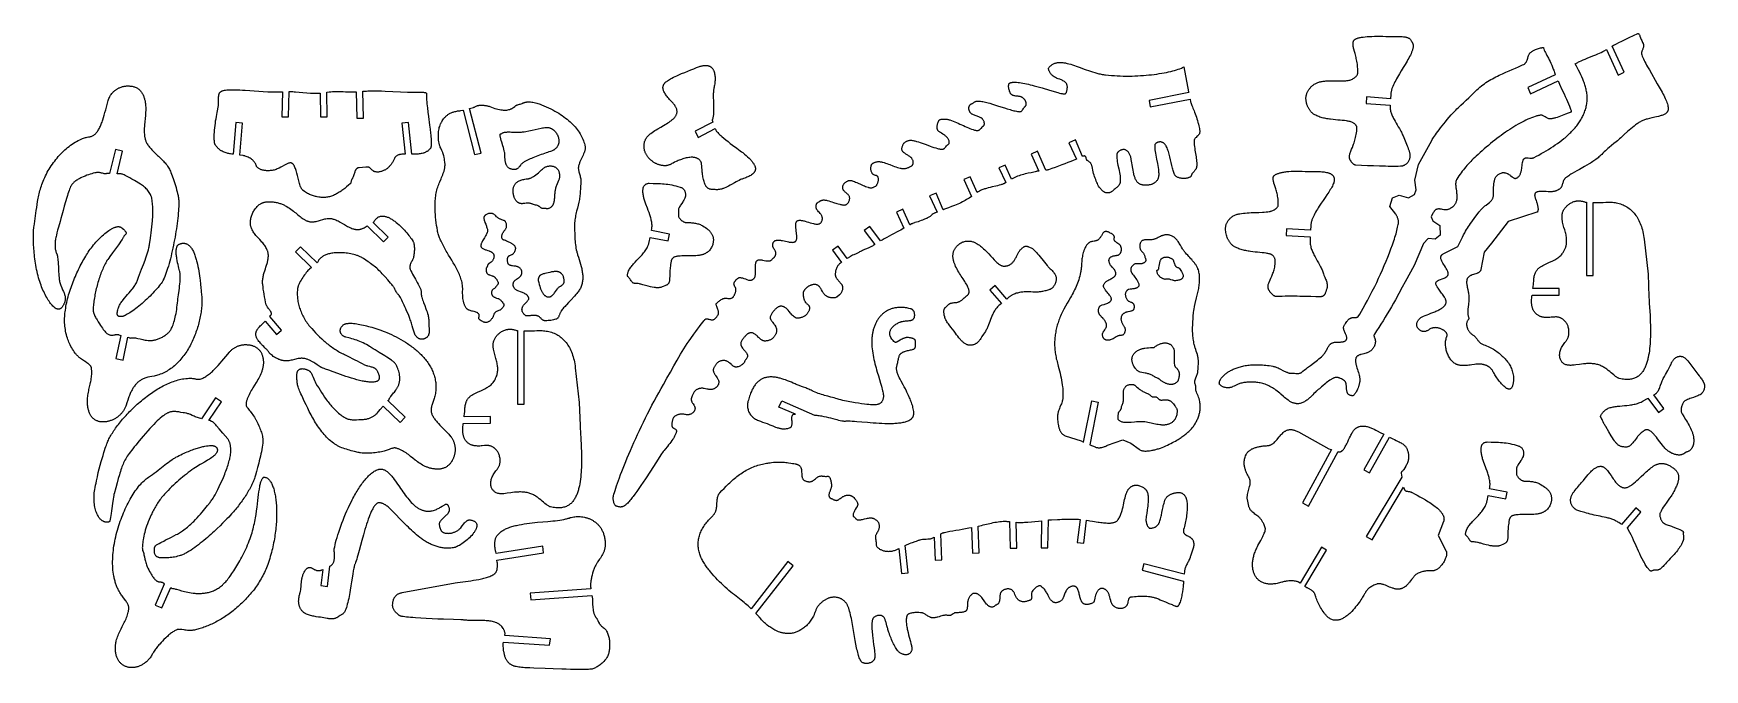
# Model space of a CAD drawing. Extents: x 0 to 1508, y 0 to 573.
import ezdxf

# ---------------------------------------------------------------- set-up
doc = ezdxf.new("R2010")
doc.units = 0
doc.layers.get('0').update_dxf_attribs({"color": 1, "linetype": 'CONTINUOUS'})

msp = doc.modelspace()

# ---------------------------------------------------------------- linework, layer by layer
for points in [[(1391.3, 545.9), (1391.8, 546.2), (1392.4, 546.6), (1392.9, 546.9), (1393.6, 547.3), (1394.3, 547.7), (1395, 548), (1396.6, 548.8), (1398.4, 549.5), (1400.2, 550.3), (1402.1, 551.1), (1404, 551.9), (1407.9, 553.4), (1409.7, 554.2), (1411.5, 554.9), (1413.2, 555.6), (1414.7, 556.3), (1416.1, 557), (1416.7, 557.3), (1417.3, 557.7), (1419.3, 558.9), (1419.4, 558.9), (1429.9, 535.9), (1435.4, 538.4), (1424.6, 562), (1425.7, 562.7), (1426.7, 563.2), (1428.4, 564.1), (1430.6, 565.2), (1433.2, 566.5), (1439.8, 569.6), (1447.6, 573.3), (1447.8, 573.4), (1447.9, 573.4), (1448, 573.4), (1448.1, 573.3), (1448.3, 573.2), (1448.4, 573.1), (1448.5, 573), (1448.6, 572.9), (1448.9, 572.5), (1449.1, 572), (1449.4, 571.4), (1449.6, 570.8), (1450.2, 569.4), (1450.8, 567.8), (1451.2, 566.9), (1451.5, 566), (1451.9, 565.2), (1452.4, 564.3), (1452.5, 563.9), (1452.7, 563.6), (1452.8, 563.2), (1452.8, 562.9), (1452.9, 562.5), (1452.9, 562.2), (1452.9, 561.9), (1452.9, 561.6), (1452.8, 561.2), (1452.7, 560.9), (1452.6, 560.3), (1452.3, 559.7), (1452.1, 559.1), (1451.6, 557.9), (1451.3, 557.3), (1451.2, 556.7), (1451.1, 556.4), (1451.1, 556.1), (1451, 555.8), (1451, 555.5), (1451, 555.1), (1451.1, 554.8), (1451.2, 554.5), (1451.3, 554.2), (1451.7, 553), (1452.2, 551.7), (1452.8, 550.4), (1453.4, 549.1), (1454.1, 547.7), (1454.8, 546.3), (1455.6, 544.9), (1456.4, 543.4), (1458.1, 540.5), (1459.9, 537.4), (1463.5, 531.2), (1465.3, 528.1), (1467.1, 525), (1468.8, 522), (1469.6, 520.5), (1470.4, 519.1), (1471.1, 517.7), (1471.8, 516.3), (1472.4, 514.9), (1473, 513.6), (1473.5, 512.3), (1474, 511.1), (1474.4, 509.9), (1474.7, 508.7), (1474.9, 507.8), (1475.1, 507), (1475.2, 506.3), (1475.2, 505.9), (1475.2, 505.5), (1475.1, 505.2), (1475.1, 504.9), (1475.1, 504.6), (1475, 504.3), (1474.9, 504), (1474.8, 503.7), (1474.7, 503.4), (1474.6, 503.1), (1474.5, 502.9), (1474.3, 502.7), (1474.2, 502.4), (1474, 502.2), (1473.8, 502), (1473.6, 501.8), (1473.2, 501.4), (1472.7, 501), (1472.1, 500.7), (1471.5, 500.3), (1470.9, 500.1), (1470.2, 499.8), (1469.5, 499.5), (1468.8, 499.3), (1468, 499), (1467.2, 498.8), (1466.3, 498.6), (1464.5, 498.2), (1460.4, 497.3), (1458.3, 496.8), (1456, 496.2), (1455.3, 496), (1454.5, 495.8), (1453.7, 495.5), (1453, 495.2), (1452.3, 494.9), (1451.5, 494.6), (1450.8, 494.2), (1450.1, 493.8), (1449.3, 493.4), (1448.6, 493), (1447.9, 492.5), (1447.2, 492), (1446.5, 491.5), (1445.7, 491), (1444.3, 489.9), (1442.9, 488.7), (1441.4, 487.5), (1439.9, 486.3), (1438.5, 484.9), (1435.4, 482.2), (1432.3, 479.2), (1431.3, 478.4), (1430.3, 477.5), (1429.3, 476.6), (1428.2, 475.8), (1426.1, 474.1), (1423.9, 472.4), (1421.7, 470.5), (1420.6, 469.6), (1419.5, 468.6), (1418.4, 467.6), (1417.3, 466.6), (1416.2, 465.5), (1415.1, 464.4), (1414.3, 463.6), (1413.5, 462.8), (1412.6, 462.1), (1411.8, 461.3), (1410.9, 460.6), (1409.9, 459.9), (1409, 459.2), (1408, 458.5), (1407, 457.9), (1405.9, 457.2), (1404.9, 456.5), (1403.8, 455.9), (1401.7, 454.6), (1399.5, 453.4), (1395, 450.9), (1392.8, 449.6), (1390.6, 448.4), (1388.5, 447.1), (1387.4, 446.4), (1386.4, 445.8), (1385.4, 445.1), (1384.4, 444.4), (1383.5, 443.8), (1382.5, 443.1), (1382.2, 442.8), (1381.9, 442.6), (1381.7, 442.3), (1381.5, 442), (1381.2, 441.7), (1381.1, 441.4), (1380.9, 441.1), (1380.7, 440.7), (1380.4, 440.1), (1380.2, 439.4), (1380, 438.6), (1379.8, 437.9), (1379.5, 437.2), (1379.3, 436.5), (1379.1, 435.9), (1378.8, 435.2), (1378.6, 434.9), (1378.5, 434.6), (1378.3, 434.3), (1378.1, 434.1), (1377.8, 433.8), (1377.6, 433.6), (1377.3, 433.3), (1377, 433.1), (1376.3, 432.7), (1375.5, 432.2), (1375.1, 432), (1374.7, 431.8), (1374.3, 431.6), (1373.8, 431.4), (1373.3, 431.3), (1372.8, 431.1), (1372.2, 431), (1371.6, 430.9), (1371, 430.8), (1370.3, 430.7), (1369.5, 430.7), (1368.7, 430.7), (1367.8, 430.7), (1366.9, 430.7), (1365, 430.8), (1363, 430.8), (1362, 430.9), (1361, 430.9), (1360, 430.9), (1359.1, 430.8), (1358.3, 430.8), (1357.5, 430.7), (1357.2, 430.6), (1356.8, 430.5), (1356.5, 430.4), (1356.2, 430.3), (1355.9, 430.1), (1355.7, 430), (1355.5, 429.8), (1355.3, 429.6), (1355.2, 429.4), (1355, 429.2), (1354.9, 429), (1354.8, 428.8), (1354.7, 428.5), (1354.7, 428.3), (1354.7, 428), (1354.6, 427.8), (1354.6, 427.5), (1354.7, 427.2), (1354.7, 426.7), (1354.8, 426.1), (1355, 425.5), (1355.2, 424.8), (1355.4, 424.2), (1355.9, 422.8), (1356.4, 421.5), (1356.6, 420.8), (1356.8, 420.1), (1357, 419.5), (1357.2, 418.8), (1357.3, 418.1), (1357.5, 417.4), (1357.6, 416.8), (1357.6, 416.2), (1357.7, 415.6), (1357.7, 415), (1357.7, 414.5), (1357.6, 414), (1357.6, 413.5), (1357.5, 413.1), (1357.3, 412.8), (1357.3, 412.7), (1357.2, 412.6), (1357.1, 412.4), (1357, 412.4), (1356.9, 412.3), (1356.7, 412.2), (1330.7, 403.9), (1315.8, 384.4), (1309.2, 376.2), (1306.1, 360.6), (1306, 360.1), (1305.8, 359.7), (1305.7, 359.4), (1305.4, 359), (1305.1, 358.7), (1304.8, 358.4), (1304.5, 358.1), (1304.1, 357.9), (1303.7, 357.7), (1303.3, 357.4), (1302.8, 357.2), (1302.4, 357.1), (1301.4, 356.7), (1300.4, 356.4), (1299.3, 356), (1298.3, 355.7), (1297.3, 355.3), (1296.8, 355.1), (1296.4, 354.9), (1295.9, 354.7), (1295.5, 354.4), (1295.2, 354.1), (1294.8, 353.8), (1294.5, 353.5), (1294.2, 353.2), (1294, 352.8), (1293.8, 352.4), (1293.6, 351.9), (1293.5, 351.5), (1293.4, 351.1), (1293.3, 350.6), (1293.3, 350.2), (1293.2, 349.7), (1293.2, 349.3), (1293.2, 348.8), (1293.2, 348.3), (1293.3, 347.8), (1293.4, 346.8), (1293.6, 345.8), (1293.7, 344.8), (1294.2, 342.7), (1294.7, 340.6), (1294.9, 339.6), (1295, 338.6), (1295.2, 337.5), (1295.2, 336.5), (1295.3, 335.2), (1295.2, 334), (1295.2, 332.7), (1295.1, 331.5), (1295, 330.3), (1294.9, 329.2), (1294.6, 326.9), (1294.4, 324.8), (1294.3, 323.7), (1294.3, 322.7), (1294.3, 321.8), (1294.3, 320.9), (1294.3, 320.4), (1294.4, 320), (1294.4, 319.6), (1294.5, 319.1), (1294.7, 318.6), (1294.9, 318), (1295, 317.5), (1295.1, 317), (1295.2, 316.8), (1295.2, 316.6), (1295.1, 316.3), (1295.1, 316.1), (1295, 315.9), (1294.9, 315.6), (1294.7, 315.4), (1294.5, 315.1), (1294.3, 314.8), (1294, 314.4), (1293.8, 314.1), (1293.6, 313.7), (1293.5, 313.2), (1293.3, 312.8), (1293.3, 312.4), (1293.2, 311.9), (1293.2, 311.5), (1293.2, 311), (1293.2, 310.5), (1293.3, 310), (1293.3, 309.5), (1293.4, 309), (1293.6, 308.6), (1293.7, 308.1), (1293.9, 307.6), (1294.1, 307.1), (1294.4, 306.6), (1294.6, 306.1), (1294.9, 305.7), (1295.2, 305.2), (1295.5, 304.7), (1295.8, 304.3), (1296.2, 303.9), (1296.5, 303.5), (1296.9, 303.1), (1297.3, 302.7), (1297.8, 302.3), (1298.2, 302), (1298.6, 301.7), (1299.1, 301.4), (1299.7, 301), (1300.2, 300.6), (1300.6, 300.2), (1301.1, 299.7), (1301.5, 299.2), (1301.9, 298.7), (1302.6, 297.7), (1303.4, 296.7), (1303.8, 296.2), (1304.3, 295.7), (1304.7, 295.2), (1305.2, 294.8), (1305.8, 294.3), (1306.4, 294), (1306.9, 293.6), (1307.5, 293.3), (1308.1, 293), (1308.7, 292.8), (1310, 292.3), (1311.3, 291.8), (1312.6, 291.3), (1313.9, 290.7), (1314.6, 290.4), (1315.2, 290.1), (1315.8, 289.8), (1316.3, 289.5), (1317.4, 288.8), (1318.5, 288.1), (1319.5, 287.3), (1320.6, 286.6), (1321.6, 285.8), (1322.6, 285.1), (1323.5, 284.3), (1324.5, 283.5), (1325.4, 282.6), (1326.3, 281.8), (1327.1, 280.9), (1327.9, 280.1), (1328.7, 279.2), (1329.5, 278.3), (1330.2, 277.3), (1330.9, 276.4), (1331.5, 275.4), (1332.1, 274.4), (1332.7, 273.4), (1333.2, 272.4), (1333.6, 271.3), (1334.1, 270.3), (1334.4, 269.2), (1334.7, 268.1), (1335, 266.9), (1335.2, 265.8), (1335.4, 264.6), (1335.5, 263.4), (1335.5, 262.8), (1335.5, 262.2), (1335.5, 261.5), (1335.5, 260.9), (1335.4, 260.3), (1335.4, 259.6), (1335.3, 259), (1335.2, 258.3), (1335.1, 257.7), (1335, 257.1), (1334.9, 256.5), (1334.7, 256), (1334.6, 255.5), (1334.4, 255.1), (1334.2, 254.7), (1334.1, 254.3), (1333.8, 254), (1333.6, 253.7), (1333.4, 253.5), (1333.2, 253.3), (1332.9, 253.1), (1332.7, 253), (1332.4, 252.9), (1332.1, 252.8), (1331.8, 252.8), (1331.6, 252.7), (1331.3, 252.8), (1330.9, 252.8), (1330.6, 252.9), (1330.3, 253), (1330, 253.1), (1329.7, 253.3), (1329.3, 253.4), (1329, 253.6), (1328.7, 253.9), (1328.3, 254.1), (1327.6, 254.7), (1326.9, 255.3), (1326.2, 256), (1325.5, 256.7), (1324.7, 257.5), (1324, 258.3), (1323.3, 259.2), (1322.6, 260.1), (1321.9, 261), (1321.3, 261.9), (1320.6, 262.9), (1320, 263.8), (1319.4, 264.7), (1318.8, 265.7), (1318.3, 266.6), (1317.8, 267.4), (1317.3, 268.2), (1316.9, 269), (1316.6, 269.6), (1316.2, 270.1), (1315.8, 270.6), (1315.3, 271.2), (1314.8, 271.7), (1314.2, 272.2), (1313.5, 272.7), (1312.8, 273.2), (1312, 273.6), (1311.2, 274), (1310.8, 274.2), (1310.3, 274.4), (1309.9, 274.5), (1309.4, 274.7), (1308.9, 274.8), (1308.4, 274.9), (1307.9, 275.1), (1307.4, 275.1), (1306.9, 275.2), (1306.3, 275.3), (1305.8, 275.3), (1305.2, 275.3), (1304.6, 275.3), (1304, 275.3), (1302.8, 275.3), (1301.6, 275.2), (1300.3, 275), (1297.8, 274.7), (1296.5, 274.5), (1295.2, 274.3), (1293.9, 274.2), (1292.6, 274.1), (1291.3, 274), (1290.6, 274), (1290, 274), (1289.3, 274), (1288.7, 274.1), (1288, 274.1), (1287.4, 274.2), (1286.8, 274.3), (1286.2, 274.4), (1285.5, 274.6), (1284.9, 274.8), (1284.6, 274.9), (1284.2, 275), (1283.8, 275.2), (1283.5, 275.4), (1283.1, 275.6), (1282.8, 275.8), (1282.1, 276.2), (1281.5, 276.7), (1280.8, 277.3), (1280.2, 277.9), (1279.6, 278.6), (1279, 279.3), (1278.5, 280), (1278, 280.8), (1277.5, 281.6), (1277, 282.4), (1276.6, 283.3), (1276.2, 284.2), (1275.8, 285.1), (1275.5, 286.1), (1275.2, 287), (1274.9, 288), (1274.7, 289), (1274.5, 290), (1274.4, 291), (1274.3, 292), (1274.2, 293), (1274.2, 293.9), (1274.3, 294.9), (1274.3, 295.9), (1274.5, 296.8), (1274.7, 297.8), (1274.9, 298.7), (1275.2, 299.6), (1275.4, 300), (1275.5, 300.4), (1275.7, 300.8), (1275.7, 301.1), (1275.8, 301.4), (1275.7, 301.8), (1275.7, 302.1), (1275.5, 302.5), (1275.4, 302.8), (1275.2, 303.2), (1275, 303.5), (1274.7, 303.9), (1274.4, 304.2), (1274.1, 304.5), (1273.7, 304.9), (1273.3, 305.2), (1272.9, 305.5), (1272.5, 305.8), (1272, 306.1), (1271.6, 306.3), (1271.1, 306.6), (1270.6, 306.9), (1270, 307.1), (1269.5, 307.3), (1269, 307.5), (1268.4, 307.6), (1267.9, 307.8), (1267.3, 307.9), (1266.7, 308), (1266.2, 308.1), (1265.6, 308.1), (1265.1, 308.2), (1264.5, 308.1), (1264, 308.1), (1263.6, 308), (1263.2, 308), (1262.8, 307.9), (1262.4, 307.8), (1261.7, 307.6), (1261, 307.3), (1260.4, 307), (1259.8, 306.7), (1258.7, 306), (1257.6, 305.4), (1257.1, 305.2), (1256.6, 304.9), (1256.1, 304.8), (1255.8, 304.7), (1255.6, 304.6), (1255.3, 304.6), (1255.1, 304.6), (1254.8, 304.6), (1254.6, 304.6), (1254, 304.7), (1253.5, 304.8), (1253, 305), (1252.5, 305.1), (1252, 305.3), (1251.5, 305.6), (1251.1, 305.8), (1250.7, 306.1), (1250.4, 306.4), (1250, 306.7), (1249.7, 307.1), (1249.4, 307.4), (1249.1, 307.8), (1248.9, 308.2), (1248.7, 308.6), (1248.6, 309), (1248.4, 309.4), (1248.3, 309.9), (1248.3, 310.3), (1248.3, 310.8), (1248.3, 311.3), (1248.3, 311.7), (1248.4, 312.2), (1248.5, 312.7), (1248.7, 313.2), (1248.9, 313.7), (1249.2, 314.2), (1249.5, 314.7), (1249.9, 315.2), (1250.3, 315.7), (1250.7, 316.1), (1251.2, 316.6), (1251.6, 316.9), (1252, 317.2), (1252.5, 317.6), (1253.1, 317.9), (1253.7, 318.2), (1254.4, 318.5), (1255.8, 319.1), (1257.5, 319.7), (1259.2, 320.4), (1261, 321.1), (1262.8, 321.8), (1264.6, 322.5), (1265.5, 322.9), (1266.4, 323.3), (1267.3, 323.7), (1268.1, 324.2), (1268.9, 324.6), (1269.7, 325.1), (1270.5, 325.5), (1271.2, 326), (1271.8, 326.5), (1272.5, 327.1), (1273, 327.6), (1273.5, 328.2), (1273.8, 328.5), (1274, 328.8), (1274.2, 329.1), (1274.3, 329.4), (1274.5, 329.7), (1274.6, 330.1), (1274.7, 330.5), (1274.8, 330.8), (1274.8, 331.2), (1274.8, 331.6), (1274.8, 332), (1274.7, 332.4), (1274.6, 332.8), (1274.5, 333.3), (1274.3, 333.7), (1274.1, 334.1), (1273.9, 334.5), (1273.7, 335), (1273.2, 335.8), (1272.7, 336.7), (1272.1, 337.6), (1271.4, 338.5), (1270.7, 339.4), (1269.4, 341.1), (1268.1, 342.8), (1267.4, 343.8), (1266.7, 344.7), (1266.5, 345.2), (1266.2, 345.6), (1266, 346.1), (1265.8, 346.5), (1265.6, 346.9), (1265.5, 347.3), (1265.5, 347.7), (1265.4, 348), (1265.4, 348.4), (1265.5, 348.7), (1265.6, 349.1), (1265.8, 349.4), (1266, 349.6), (1266.2, 349.9), (1266.5, 350.1), (1266.8, 350.3), (1267.1, 350.5), (1267.4, 350.7), (1267.8, 350.9), (1268.1, 351.1), (1268.9, 351.4), (1269.7, 351.7), (1271.3, 352.3), (1272.2, 352.6), (1273, 352.9), (1273.7, 353.2), (1274.4, 353.6), (1274.8, 353.8), (1275.1, 354), (1275.3, 354.2), (1275.6, 354.4), (1275.8, 354.6), (1276, 354.8), (1276.2, 355.1), (1276.4, 355.4), (1276.5, 355.6), (1276.5, 355.9), (1276.6, 356.1), (1276.6, 356.4), (1276.6, 356.7), (1276.6, 357), (1276.6, 357.3), (1276.5, 357.6), (1276.5, 357.9), (1276.4, 358.2), (1276.2, 358.8), (1275.9, 359.4), (1275.6, 360.1), (1275.3, 360.7), (1274.9, 361.4), (1274.5, 362.1), (1274.1, 362.8), (1273.2, 364.2), (1272.3, 365.5), (1271.9, 366.2), (1271.5, 366.9), (1271.1, 367.6), (1270.8, 368.2), (1270.5, 368.9), (1270.3, 369.5), (1270.1, 370.1), (1270, 370.5), (1270, 370.7), (1269.9, 371), (1269.9, 371.3), (1269.9, 371.6), (1269.9, 371.9), (1270, 372.1), (1270.1, 372.4), (1270.2, 372.7), (1270.3, 372.9), (1270.4, 373.2), (1270.6, 373.4), (1270.8, 373.6), (1271, 373.8), (1271.2, 374), (1271.5, 374.2), (1271.8, 374.4), (1272.2, 374.6), (1285.4, 381.3), (1288.3, 387.4), (1289.5, 389.7), (1290.5, 391.8), (1291.5, 393.6), (1292.3, 395.2), (1293.1, 396.6), (1293.9, 398), (1294.8, 399.3), (1295.7, 400.6), (1296.7, 402), (1297.9, 403.6), (1300.7, 407.4), (1304.5, 412.6), (1305, 413.2), (1305.5, 413.8), (1306, 414.4), (1306.6, 415), (1307.1, 415.5), (1307.6, 416), (1308.2, 416.5), (1308.7, 417), (1309.8, 417.9), (1310.8, 418.7), (1312.8, 420.2), (1313.8, 421), (1314.2, 421.3), (1314.6, 421.7), (1315, 422.1), (1315.4, 422.5), (1315.7, 422.9), (1316, 423.3), (1316.3, 423.8), (1316.6, 424.2), (1316.8, 424.7), (1317, 425.2), (1317.2, 425.7), (1317.3, 426.2), (1317.4, 426.8), (1317.5, 427.4), (1317.5, 428.8), (1317.5, 430.3), (1317.6, 433.2), (1317.6, 434.7), (1317.7, 436.2), (1317.7, 436.9), (1317.8, 437.6), (1317.9, 438.3), (1318, 439), (1318.1, 439.7), (1318.3, 440.4), (1318.4, 441), (1318.6, 441.7), (1318.8, 442.3), (1319.1, 442.9), (1319.4, 443.4), (1319.7, 444), (1320, 444.5), (1320.4, 445), (1320.8, 445.4), (1321.3, 445.9), (1321.8, 446.2), (1322.3, 446.6), (1322.9, 446.9), (1323.5, 447.2), (1324.3, 447.5), (1324.9, 447.7), (1325.2, 447.8), (1325.5, 447.9), (1325.8, 447.9), (1326.1, 448), (1326.5, 448), (1326.8, 447.9), (1327.1, 447.9), (1327.5, 447.8), (1327.9, 447.7), (1328.3, 447.6), (1329.3, 447.3), (1329.7, 447.2), (1330, 447), (1330.4, 446.8), (1330.8, 446.7), (1331.4, 446.3), (1332.1, 445.9), (1332.6, 445.4), (1333.2, 445), (1334.2, 444.2), (1334.7, 443.8), (1335.1, 443.5), (1335.6, 443.2), (1336, 443), (1336.2, 442.9), (1336.4, 442.8), (1336.7, 442.7), (1336.9, 442.7), (1337.1, 442.7), (1337.3, 442.7), (1337.6, 442.8), (1337.8, 442.8), (1338.1, 442.9), (1338.4, 443.1), (1338.9, 443.3), (1339.4, 443.6), (1339.8, 444), (1340.2, 444.4), (1340.6, 444.8), (1340.9, 445.3), (1341.2, 445.7), (1341.5, 446.3), (1341.7, 446.8), (1341.9, 447.3), (1342.1, 447.9), (1342.3, 448.5), (1342.4, 449.1), (1342.6, 449.8), (1342.7, 450.4), (1342.9, 451.7), (1343.1, 453), (1343.2, 454.2), (1343.4, 455.5), (1343.6, 456.7), (1343.7, 457.3), (1343.8, 457.8), (1344, 458.4), (1344.1, 458.9), (1344.3, 459.4), (1344.5, 459.8), (1344.6, 460.1), (1344.8, 460.3), (1345, 460.5), (1345.2, 460.7), (1345.4, 460.8), (1345.7, 460.9), (1345.9, 461), (1346.2, 461.1), (1346.5, 461.2), (1346.8, 461.2), (1347.5, 461.2), (1348.2, 461.2), (1348.9, 461.2), (1350.4, 461.1), (1351.1, 461.1), (1351.8, 461.1), (1352.5, 461.1), (1352.8, 461.1), (1353.1, 461.2), (1353.4, 461.2), (1353.7, 461.3), (1353.9, 461.4), (1354.2, 461.5), (1356.3, 462.7), (1358.5, 463.8), (1360.6, 465.1), (1362.8, 466.3), (1364.9, 467.6), (1367, 468.8), (1369.1, 470.2), (1371.2, 471.5), (1373.2, 472.9), (1375.2, 474.3), (1377.2, 475.7), (1379.1, 477.2), (1381, 478.7), (1382, 479.4), (1382.9, 480.2), (1383.8, 481), (1384.6, 481.8), (1385.5, 482.6), (1386.4, 483.4), (1387.2, 484.2), (1388, 485), (1388.8, 485.8), (1389.6, 486.7), (1390.4, 487.5), (1391.1, 488.4), (1391.8, 489.3), (1392.6, 490.1), (1393.2, 491), (1393.9, 491.9), (1394.6, 492.8), (1395.2, 493.7), (1395.8, 494.7), (1396.3, 495.6), (1396.9, 496.6), (1397.4, 497.5), (1397.9, 498.5), (1398.4, 499.5), (1398.8, 500.4), (1399.3, 501.4), (1399.7, 502.5), (1400, 503.5), (1400.4, 504.5), (1400.7, 505.6), (1401, 506.6), (1401.2, 507.7), (1401.4, 508.8), (1401.6, 509.8), (1401.8, 510.9), (1401.9, 512.1), (1402, 513.2), (1402, 514.3), (1402, 515.3), (1402, 516.3), (1402, 517.2), (1401.9, 518.2), (1401.8, 519.2), (1401.6, 520.2), (1401.4, 521.2), (1401.2, 522.2), (1401, 523.2), (1400.8, 524.2), (1400.5, 525.2), (1400.2, 526.2), (1399.9, 527.2), (1399.5, 528.2), (1399.2, 529.2), (1398.8, 530.3), (1398.4, 531.3), (1398, 532.3), (1397.2, 534.3), (1396.3, 536.2), (1395.3, 538.2), (1394.3, 540.2), (1393.3, 542.1), (1392.3, 544), (1391.3, 545.9)], [(1372.8, 537.3), (1373.2, 536.2), (1348.4, 524.6), (1350.9, 519.1), (1375.7, 530.7), (1377.1, 527.6), (1379.2, 523), (1381.2, 518.9), (1382.2, 516.6), (1383.3, 514.3), (1384.3, 512), (1385.3, 509.8), (1386.1, 507.8), (1386.8, 506), (1387.1, 505.2), (1387.3, 504.4), (1387.5, 503.8), (1387.6, 503.3), (1387.7, 502.9), (1387.7, 502.7), (1387.7, 502.6), (1387.6, 502.5), (1387.6, 502.4), (1387.5, 502.4), (1387.4, 502.4), (1387.3, 502.4), (1387.1, 502.3), (1386.6, 502.2), (1385.8, 501.9), (1384.8, 501.5), (1382.4, 500.5), (1379.5, 499.4), (1377.9, 498.8), (1376.4, 498.2), (1374.9, 497.7), (1373.4, 497.2), (1372.7, 497), (1371.9, 496.9), (1371.3, 496.7), (1370.6, 496.6), (1370, 496.5), (1369.4, 496.4), (1368.9, 496.3), (1368.4, 496.3), (1368.1, 496.3), (1367.9, 496.4), (1367.6, 496.4), (1367.3, 496.5), (1366.8, 496.7), (1366.2, 496.9), (1365.7, 497.2), (1365.1, 497.5), (1364, 498.2), (1363.4, 498.5), (1362.9, 498.9), (1362.3, 499.1), (1361.8, 499.4), (1361.3, 499.6), (1361, 499.6), (1360.7, 499.7), (1360.5, 499.7), (1360.2, 499.7), (1359.9, 499.7), (1359.7, 499.7), (1358.9, 499.5), (1358.2, 499.4), (1357.4, 499.2), (1356.7, 499), (1355.9, 498.8), (1355.1, 498.6), (1353.5, 498), (1351.9, 497.4), (1350.2, 496.8), (1348.5, 496.1), (1346.8, 495.3), (1345, 494.4), (1343.2, 493.5), (1341.4, 492.5), (1339.6, 491.5), (1337.7, 490.4), (1335.8, 489.3), (1334, 488.1), (1332.1, 486.9), (1330.2, 485.6), (1328.2, 484.3), (1326.3, 482.9), (1324.4, 481.5), (1322.5, 480.1), (1320.5, 478.7), (1318.6, 477.2), (1316.7, 475.6), (1314.8, 474.1), (1312.9, 472.5), (1311, 470.9), (1309.1, 469.3), (1307.2, 467.7), (1305.4, 466.1), (1303.5, 464.4), (1301.7, 462.7), (1300.5, 461.6), (1299.2, 460.4), (1298, 459.2), (1296.9, 458), (1295.7, 456.8), (1294.6, 455.6), (1293.5, 454.3), (1292.4, 453.1), (1291.3, 451.8), (1290.3, 450.5), (1289.3, 449.2), (1288.3, 447.8), (1287.3, 446.4), (1286.3, 445), (1285.3, 443.5), (1284.4, 442), (1284.2, 441.7), (1284, 441.3), (1283.9, 440.9), (1283.7, 440.5), (1283.6, 440.2), (1283.5, 439.7), (1283.5, 439.3), (1283.4, 438.9), (1283.4, 438.5), (1283.3, 438), (1283.3, 437.1), (1283.4, 436.2), (1283.4, 435.2), (1283.6, 434.3), (1283.7, 433.3), (1284, 431.3), (1284.2, 429.4), (1284.3, 428.5), (1284.4, 427.6), (1284.5, 426.8), (1284.5, 426.1), (1284.4, 425.3), (1284.4, 424.6), (1284.3, 423.9), (1284.2, 423.2), (1284, 422.6), (1283.8, 421.9), (1283.6, 421.3), (1283.4, 420.7), (1283.2, 420.2), (1282.9, 419.7), (1282.7, 419.2), (1282.4, 418.8), (1282.1, 418.4), (1281.7, 418.1), (1281.1, 417.5), (1280.4, 416.9), (1279.6, 416.3), (1279.2, 416.1), (1278.8, 415.8), (1278.4, 415.6), (1278, 415.3), (1277.6, 415.1), (1277.1, 414.9), (1276.7, 414.8), (1276.2, 414.6), (1275.7, 414.5), (1275.2, 414.4), (1274.8, 414.4), (1274.4, 414.3), (1273.9, 414.4), (1273.5, 414.4), (1273, 414.5), (1272.6, 414.5), (1271.6, 414.7), (1270.6, 414.9), (1269.7, 415.1), (1269.2, 415.1), (1268.8, 415.2), (1268.3, 415.2), (1267.9, 415.2), (1267.3, 415.1), (1266.8, 415), (1266.4, 414.9), (1265.9, 414.7), (1265.5, 414.6), (1265.2, 414.3), (1264.9, 414.1), (1264.6, 413.9), (1264.3, 413.6), (1264, 413.3), (1263.8, 413), (1263.6, 412.7), (1263.2, 412), (1262.8, 411.3), (1261.1, 408.1), (1262.7, 404.4), (1269, 400.2), (1269.3, 391.7), (1264.8, 388.1), (1258.6, 388.7), (1254.3, 384.1), (1246, 364.3), (1237.8, 349.4), (1235.2, 344.6), (1232.2, 339.1), (1228.9, 333.2), (1227.1, 330.2), (1225.3, 327), (1223.5, 323.9), (1221.6, 320.7), (1219.7, 317.5), (1217.8, 314.3), (1215.9, 311.2), (1213.9, 308.2), (1211.9, 305.2), (1210, 302.3), (1209.9, 302.1), (1209.8, 301.9), (1209.7, 301.8), (1209.7, 301.6), (1209.6, 301.2), (1209.6, 300.8), (1209.7, 300.5), (1209.7, 300.1), (1209.9, 299.6), (1210, 299.2), (1210.3, 298.4), (1210.6, 297.5), (1210.7, 297.1), (1210.8, 296.6), (1210.9, 296.2), (1210.9, 295.8), (1210.9, 295.2), (1210.8, 294.7), (1210.7, 294.1), (1210.6, 293.6), (1210.5, 293), (1210.4, 292.5), (1210.2, 292), (1210, 291.6), (1209.8, 291.1), (1209.5, 290.6), (1209.3, 290.2), (1209, 289.8), (1208.7, 289.4), (1208.4, 289), (1208.1, 288.6), (1207.8, 288.3), (1207.3, 287.8), (1206.7, 287.4), (1206.2, 287), (1205.7, 286.6), (1205.2, 286.3), (1204.7, 286), (1204.2, 285.8), (1203.6, 285.6), (1203.1, 285.4), (1202.6, 285.2), (1201.5, 284.9), (1200.4, 284.7), (1199.3, 284.4), (1198.1, 284.1), (1197.6, 283.9), (1197.1, 283.8), (1196.6, 283.6), (1196.1, 283.4), (1195.7, 283.2), (1195.3, 282.9), (1194.9, 282.7), (1194.6, 282.4), (1194.3, 282.2), (1194, 281.9), (1193.8, 281.6), (1193.6, 281.3), (1193.4, 280.9), (1193.3, 280.6), (1193.2, 280), (1193.1, 279.5), (1193.1, 278.9), (1193.1, 278.3), (1193.1, 277.7), (1193.1, 277.1), (1193.2, 276.5), (1193.3, 275.9), (1193.4, 275.2), (1193.6, 274.6), (1193.9, 273.3), (1194.3, 272), (1194.7, 270.6), (1195.2, 269.3), (1195.6, 267.9), (1196, 266.6), (1196.3, 265.3), (1196.5, 264.6), (1196.6, 263.9), (1196.7, 263.3), (1196.8, 262.7), (1196.9, 262), (1196.9, 261.4), (1196.9, 260.8), (1196.8, 260.2), (1196.8, 259.5), (1196.7, 258.8), (1196.5, 258.1), (1196.4, 257.4), (1196.3, 256.8), (1196.1, 256.2), (1195.9, 255.6), (1195.7, 255), (1195.4, 253.8), (1194.9, 252.8), (1194.5, 251.8), (1194, 250.9), (1193.6, 250.1), (1193.1, 249.3), (1192.7, 248.7), (1192.2, 248.1), (1191.8, 247.7), (1191.5, 247.3), (1191.2, 247.1), (1191, 247), (1190.8, 246.9), (1190.5, 246.8), (1190.2, 246.8), (1189.9, 246.8), (1189.5, 246.8), (1189.2, 246.9), (1188.8, 246.9), (1188.3, 247.1), (1187.9, 247.2), (1187.5, 247.4), (1187.1, 247.6), (1186.7, 247.9), (1186.4, 248.3), (1186.2, 248.4), (1186.1, 248.6), (1185.9, 248.9), (1185.8, 249.1), (1185.7, 249.3), (1185.5, 249.6), (1185.4, 249.9), (1185.3, 250.2), (1185.1, 250.9), (1185, 251.7), (1184.9, 252.4), (1184.9, 253.2), (1184.8, 254), (1184.7, 255.6), (1184.6, 256.4), (1184.5, 257.1), (1184.4, 257.8), (1184.3, 258.2), (1184.2, 258.5), (1184.1, 258.8), (1184, 259.1), (1183.9, 259.4), (1183.7, 259.6), (1183.5, 259.8), (1183.3, 260.1), (1183.1, 260.3), (1182.9, 260.4), (1182, 261), (1181.1, 261.5), (1180.2, 262), (1179.4, 262.4), (1178.9, 262.6), (1178.5, 262.8), (1178.1, 263), (1177.6, 263.1), (1177.2, 263.2), (1176.8, 263.3), (1176.3, 263.3), (1175.9, 263.4), (1175.4, 263.4), (1175, 263.3), (1174.5, 263.2), (1174, 263.1), (1173.5, 262.9), (1173, 262.7), (1172.5, 262.5), (1171.9, 262.2), (1171.4, 261.9), (1170.9, 261.6), (1170.4, 261.3), (1169.8, 260.9), (1168.7, 260.1), (1167.7, 259.3), (1166.6, 258.4), (1165.5, 257.5), (1163.4, 255.6), (1162.3, 254.7), (1161.3, 253.9), (1160.4, 253.1), (1159.4, 252.4), (1159, 252), (1158.5, 251.6), (1158, 251.2), (1157.6, 250.8), (1156.6, 249.8), (1155.5, 248.7), (1154.4, 247.6), (1153.3, 246.5), (1152.1, 245.3), (1151.5, 244.8), (1150.8, 244.2), (1150.2, 243.7), (1149.5, 243.2), (1148.9, 242.7), (1148.2, 242.2), (1147.5, 241.8), (1146.8, 241.4), (1146.1, 241), (1145.3, 240.6), (1144.6, 240.3), (1143.8, 240.1), (1143.1, 239.9), (1142.3, 239.7), (1141.5, 239.6), (1141.1, 239.6), (1140.6, 239.6), (1140.2, 239.6), (1139.8, 239.6), (1139.4, 239.7), (1139, 239.7), (1138.4, 239.8), (1137.8, 240), (1137.2, 240.1), (1136.6, 240.3), (1136, 240.5), (1135.5, 240.8), (1134.9, 241.1), (1134.4, 241.4), (1133.8, 241.7), (1133.3, 242), (1132.7, 242.4), (1132.2, 242.8), (1131.1, 243.6), (1130, 244.4), (1129, 245.3), (1127.9, 246.2), (1125.7, 248.2), (1124.6, 249.1), (1123.5, 250.1), (1122.4, 251), (1121.2, 251.9), (1120.2, 252.6), (1119.1, 253.3), (1118.1, 254), (1117, 254.6), (1115.8, 255.2), (1114.7, 255.7), (1113.6, 256.2), (1112.5, 256.7), (1111.4, 257.1), (1110.3, 257.4), (1109.2, 257.8), (1108.1, 258), (1107, 258.3), (1105.9, 258.5), (1104.9, 258.7), (1103.9, 258.8), (1102.9, 258.9), (1101.8, 259), (1100.8, 259), (1099.8, 259.1), (1098.8, 259.1), (1097.8, 259.1), (1096.8, 259), (1095.8, 259), (1094.9, 258.9), (1093.9, 258.8), (1093, 258.7), (1092.1, 258.6), (1091.2, 258.4), (1090.3, 258.2), (1089.4, 258), (1088.6, 257.7), (1087.9, 257.5), (1087.2, 257.2), (1086.6, 256.9), (1086, 256.7), (1084.8, 256.1), (1083.6, 255.5), (1082.4, 255), (1081.9, 254.7), (1081.3, 254.5), (1080.8, 254.3), (1080.3, 254.2), (1079.7, 254.1), (1079.2, 254), (1078.3, 253.9), (1077.5, 254), (1076.6, 254), (1075.8, 254.1), (1075.1, 254.2), (1074.4, 254.4), (1073.8, 254.6), (1073.2, 254.9), (1072.7, 255.1), (1072.2, 255.4), (1071.7, 255.7), (1071.3, 256), (1071, 256.2), (1070.7, 256.5), (1070.5, 256.8), (1070.3, 257), (1070.2, 257.3), (1070.1, 257.5), (1070.1, 257.8), (1070, 258.1), (1070, 258.4), (1070.1, 258.7), (1070.1, 259.1), (1070.2, 259.4), (1070.3, 259.8), (1070.4, 260.2), (1070.6, 260.5), (1070.8, 260.9), (1071, 261.3), (1071.2, 261.7), (1071.5, 262.2), (1071.8, 262.6), (1072.1, 263), (1072.5, 263.5), (1072.8, 263.9), (1073.2, 264.3), (1073.7, 264.8), (1074.1, 265.2), (1074.6, 265.7), (1075.1, 266.1), (1075.7, 266.6), (1076.2, 267), (1076.8, 267.4), (1077.5, 267.9), (1078.1, 268.3), (1078.8, 268.7), (1079.5, 269.1), (1080.2, 269.5), (1081, 269.9), (1081.8, 270.3), (1082.6, 270.7), (1083.5, 271.1), (1084.3, 271.4), (1085.2, 271.8), (1086.2, 272.1), (1087.1, 272.4), (1088.1, 272.7), (1089.1, 273), (1090.2, 273.3), (1091.2, 273.5), (1092.3, 273.8), (1093.4, 274), (1094.6, 274.2), (1095.8, 274.3), (1097, 274.5), (1098.2, 274.6), (1099.5, 274.7), (1100.8, 274.8), (1102.1, 274.8), (1103.4, 274.8), (1104.8, 274.8), (1106.2, 274.8), (1107.6, 274.7), (1109.1, 274.7), (1110.6, 274.5), (1112.1, 274.4), (1113.6, 274.2), (1115.2, 274), (1116.8, 273.7), (1118.4, 273.4), (1119, 273.3), (1119.6, 273.1), (1120.2, 273), (1120.8, 272.8), (1121.4, 272.6), (1121.9, 272.4), (1123.1, 271.9), (1124.2, 271.3), (1125.3, 270.8), (1127.5, 269.7), (1128.5, 269.1), (1129.6, 268.6), (1130.6, 268.2), (1131.2, 268), (1131.7, 267.8), (1132.2, 267.6), (1132.7, 267.5), (1133.2, 267.3), (1133.7, 267.2), (1134.2, 267.2), (1134.7, 267.1), (1135.2, 267.1), (1135.7, 267.1), (1136.3, 267.1), (1136.9, 267.1), (1138, 267.1), (1139.2, 267), (1140.3, 267), (1140.9, 267), (1141.4, 267), (1141.9, 267), (1142.4, 267.1), (1142.9, 267.2), (1143.3, 267.4), (1143.6, 267.5), (1143.8, 267.6), (1144, 267.8), (1144.2, 267.9), (1145.5, 269), (1146.9, 270.1), (1148.3, 271.2), (1149.7, 272.2), (1152.4, 274.2), (1155.1, 276.1), (1156.4, 277.1), (1157.6, 278), (1158.8, 279), (1160, 280), (1161.2, 280.9), (1162.2, 281.9), (1163.3, 282.9), (1163.7, 283.4), (1164.2, 284), (1164.5, 284.3), (1164.8, 284.6), (1165.3, 285.3), (1165.7, 286), (1166.2, 286.7), (1166.6, 287.5), (1167, 288.2), (1167.7, 289.6), (1168, 290.3), (1168.4, 291), (1168.8, 291.6), (1169.2, 292.2), (1169.6, 292.7), (1169.8, 293), (1170.1, 293.2), (1170.3, 293.4), (1170.6, 293.6), (1170.8, 293.8), (1171.1, 294), (1171.6, 294.2), (1172, 294.4), (1172.5, 294.6), (1173, 294.7), (1173.4, 294.9), (1173.9, 295), (1174.3, 295), (1174.8, 295.1), (1175.7, 295.2), (1176.6, 295.2), (1177.5, 295.2), (1178.4, 295.2), (1179.3, 295.2), (1180.1, 295.3), (1180.9, 295.3), (1181.3, 295.4), (1181.7, 295.5), (1182.1, 295.6), (1182.5, 295.7), (1182.8, 295.8), (1183.2, 296), (1183.5, 296.2), (1183.8, 296.4), (1184.1, 296.7), (1184.4, 297), (1184.6, 297.2), (1184.7, 297.5), (1184.8, 297.7), (1184.9, 297.9), (1185, 298.2), (1185, 298.5), (1185.1, 298.7), (1185, 299), (1185, 299.3), (1185, 299.6), (1184.8, 300.1), (1184.7, 300.8), (1184.4, 301.4), (1184.1, 302), (1183.9, 302.7), (1183.2, 304.1), (1183, 304.8), (1182.7, 305.6), (1182.4, 306.3), (1182.3, 307.1), (1182.2, 307.4), (1182.2, 307.6), (1182.2, 307.9), (1182.2, 308.1), (1182.2, 308.4), (1182.2, 308.6), (1182.3, 309.1), (1182.5, 309.6), (1182.7, 310.1), (1183, 310.6), (1183.2, 311), (1183.5, 311.5), (1183.8, 311.9), (1184.5, 312.8), (1185.1, 313.6), (1185.7, 314.4), (1186, 314.9), (1186.2, 315.1), (1186.5, 315.4), (1186.7, 315.6), (1186.9, 315.8), (1187.2, 316), (1187.4, 316.2), (1187.7, 316.3), (1188, 316.5), (1188.3, 316.6), (1188.6, 316.8), (1189, 316.9), (1189.3, 317), (1189.6, 317.1), (1190, 317.2), (1190.4, 317.2), (1190.8, 317.3), (1191.7, 317.3), (1192.5, 317.3), (1193.3, 317.3), (1193.6, 317.4), (1194, 317.4), (1194.3, 317.5), (1194.6, 317.5), (1194.9, 317.7), (1195.1, 317.8), (1195.3, 318), (1195.5, 318.2), (1196.8, 320.3), (1198.3, 322.9), (1200, 325.8), (1201.8, 329.2), (1203.8, 332.8), (1205.9, 336.8), (1208, 341), (1210.3, 345.4), (1212.1, 349), (1213.8, 352.7), (1215.6, 356.5), (1217.3, 360.3), (1218.9, 364.1), (1220.5, 368), (1222.1, 371.8), (1223.5, 375.5), (1224.9, 379.2), (1226.2, 382.8), (1227.4, 386.3), (1228, 388), (1228.5, 389.7), (1229, 391.3), (1229.5, 392.9), (1229.9, 394.4), (1230.3, 395.9), (1230.7, 397.3), (1231, 398.7), (1231.3, 400), (1231.6, 401.2), (1231.7, 402), (1231.7, 402.7), (1231.8, 403.4), (1231.7, 404.1), (1231.7, 404.8), (1231.5, 405.4), (1231.4, 406), (1231.2, 406.6), (1231, 407.2), (1230.8, 407.7), (1230.6, 408.3), (1230.3, 408.7), (1230.1, 409.2), (1229.8, 409.6), (1229.5, 410), (1229.3, 410.4), (1223.9, 417.3), (1226.2, 425.1), (1232.4, 427.6), (1240.7, 425.1), (1246.2, 428.3), (1247.6, 432.3), (1246.5, 441.1), (1249.9, 455.4), (1261.7, 477), (1262.1, 477.7), (1262.7, 478.6), (1263.3, 479.7), (1264.1, 480.9), (1265, 482.1), (1266, 483.5), (1267.1, 485), (1268.4, 486.6), (1269.7, 488.3), (1271.1, 490.1), (1272.6, 491.9), (1274.2, 493.8), (1275.8, 495.8), (1277.6, 497.8), (1279.4, 499.9), (1281.3, 502), (1282.4, 503.1), (1283.4, 504.2), (1284.5, 505.3), (1285.6, 506.4), (1288, 508.7), (1290.3, 510.9), (1292.7, 513.1), (1295.2, 515.4), (1296.4, 516.6), (1297.6, 517.8), (1298.8, 519), (1300, 520.2), (1301.2, 521.5), (1302.5, 522.7), (1303.8, 523.9), (1305.1, 525), (1306.5, 526.1), (1307.9, 527.1), (1309.3, 528.1), (1310.7, 529.1), (1312.2, 530), (1313.6, 530.9), (1315.1, 531.8), (1316.6, 532.6), (1318.1, 533.4), (1319.6, 534.2), (1321.1, 534.9), (1322.6, 535.7), (1324.1, 536.4), (1325.6, 537.1), (1328.6, 538.4), (1331.5, 539.7), (1334.4, 540.9), (1337.2, 542.1), (1339.9, 543.2), (1342.5, 544.4), (1343.7, 545), (1344.9, 545.5), (1345.3, 545.7), (1345.6, 546), (1345.9, 546.2), (1346.2, 546.5), (1346.5, 546.8), (1346.8, 547.1), (1347, 547.5), (1347.2, 547.8), (1347.4, 548.2), (1347.6, 548.6), (1347.9, 549.4), (1348.2, 550.2), (1348.5, 551), (1348.9, 552.6), (1349.2, 553.4), (1349.4, 554.1), (1349.7, 554.8), (1349.9, 555.1), (1350, 555.3), (1350.2, 555.6), (1350.4, 555.8), (1350.6, 556), (1350.8, 556.2), (1351.4, 556.6), (1352, 557), (1352.6, 557.3), (1353.1, 557.7), (1354.2, 558.2), (1355.3, 558.8), (1356.3, 559.2), (1357.3, 559.5), (1358.2, 559.8), (1359, 560.1), (1359.8, 560.3), (1360.4, 560.4), (1361, 560.5), (1361.5, 560.6), (1361.9, 560.6), (1362.2, 560.6), (1362.4, 560.6), (1362.5, 560.6), (1362.7, 560), (1362.9, 559.5), (1363.3, 558.4), (1363.8, 557.2), (1364.4, 556.1), (1365, 554.9), (1365.7, 553.6), (1367.1, 551), (1367.8, 549.6), (1368.5, 548.1), (1369.3, 546.5), (1370, 544.9), (1370.7, 543.1), (1371.4, 541.3), (1371.8, 540.3), (1372.1, 539.3), (1372.4, 538.3), (1372.8, 537.3)], [(1193.2, 454.7), (1192.9, 454.7), (1192.6, 454.8), (1192.3, 454.9), (1192, 455), (1191.7, 455.2), (1191.4, 455.4), (1191.2, 455.6), (1190.9, 455.8), (1190.4, 456.3), (1190, 456.8), (1189.1, 457.8), (1188.9, 458.2), (1188.6, 458.5), (1188.4, 458.8), (1188.2, 459.1), (1188.1, 459.4), (1187.9, 459.7), (1187.8, 460.1), (1187.7, 460.4), (1187.6, 460.7), (1187.5, 461), (1187.5, 461.3), (1187.4, 461.6), (1187.4, 462), (1187.4, 462.3), (1187.4, 463), (1187.5, 463.6), (1187.7, 464.3), (1187.8, 465), (1188.1, 465.8), (1188.3, 466.5), (1188.7, 467.3), (1189.3, 469), (1190.1, 470.7), (1190.9, 472.7), (1191.3, 473.7), (1191.7, 474.8), (1192.1, 475.9), (1192.5, 477.1), (1192.8, 478.3), (1193.1, 479.6), (1193.4, 481), (1193.7, 482.4), (1193.9, 483.8), (1194.1, 485.4), (1194.2, 487), (1194.3, 488.7), (1194.3, 488.9), (1194.2, 489.2), (1194.1, 489.5), (1193.9, 489.9), (1193.7, 490.2), (1193.5, 490.6), (1193.1, 491), (1192.8, 491.4), (1192.3, 491.8), (1191.9, 492.1), (1191.3, 492.5), (1190.8, 492.8), (1190.2, 493.1), (1189.5, 493.4), (1188.8, 493.7), (1188, 493.9), (1187.2, 494.1), (1186.4, 494.3), (1185.6, 494.4), (1184.8, 494.6), (1183, 494.8), (1181, 495), (1179, 495.2), (1177, 495.3), (1174.8, 495.5), (1172.7, 495.7), (1170.5, 496), (1169.4, 496.1), (1168.3, 496.3), (1167.2, 496.5), (1166.1, 496.7), (1165.1, 496.9), (1164, 497.1), (1163, 497.4), (1161.9, 497.7), (1160.9, 498), (1159.9, 498.4), (1158.9, 498.7), (1158, 499.2), (1157.1, 499.6), (1156.2, 500.1), (1155.7, 500.4), (1155.2, 500.7), (1154.7, 501), (1154.3, 501.4), (1153.9, 501.8), (1153.4, 502.1), (1153.1, 502.5), (1152.7, 503), (1152.3, 503.4), (1152, 503.8), (1151.6, 504.3), (1151.3, 504.7), (1151, 505.2), (1150.7, 505.7), (1150.4, 506.2), (1150.2, 506.7), (1149.9, 507.2), (1149.7, 507.7), (1149.5, 508.2), (1149.3, 508.7), (1149.1, 509.3), (1149, 509.8), (1148.8, 510.3), (1148.7, 510.9), (1148.6, 511.4), (1148.5, 511.9), (1148.4, 512.5), (1148.3, 513), (1148.3, 513.6), (1148.2, 514.1), (1148.2, 514.6), (1148.2, 515.2), (1148.2, 515.7), (1148.3, 516.3), (1148.3, 516.8), (1148.4, 517.4), (1148.6, 517.9), (1148.7, 518.5), (1148.9, 519.1), (1149.1, 519.6), (1149.4, 520.2), (1149.6, 520.7), (1149.9, 521.3), (1150.2, 521.8), (1150.6, 522.4), (1150.9, 522.9), (1151.3, 523.5), (1151.7, 524), (1152.2, 524.5), (1152.6, 525), (1153.1, 525.5), (1153.6, 525.9), (1154.1, 526.4), (1154.7, 526.8), (1155.2, 527.2), (1155.8, 527.6), (1156.5, 528), (1157.1, 528.3), (1157.7, 528.7), (1158.4, 529), (1159.1, 529.2), (1159.8, 529.5), (1160.5, 529.7), (1161.3, 529.9), (1162.1, 530.1), (1162.9, 530.2), (1163.7, 530.4), (1164.5, 530.5), (1165.3, 530.5), (1166.2, 530.6), (1167.1, 530.7), (1167.9, 530.7), (1169.7, 530.7), (1171.5, 530.7), (1173.2, 530.7), (1175, 530.6), (1176.8, 530.6), (1178.5, 530.6), (1180.2, 530.6), (1181.8, 530.6), (1182.7, 530.7), (1183.4, 530.7), (1184.2, 530.8), (1185, 530.9), (1185.7, 531), (1186.4, 531.1), (1187.1, 531.3), (1187.8, 531.4), (1188.6, 531.7), (1189.4, 532), (1190.1, 532.3), (1190.8, 532.7), (1191.4, 533.1), (1192, 533.4), (1192.5, 533.8), (1193, 534.2), (1193.5, 534.7), (1193.9, 535.1), (1194.2, 535.5), (1194.5, 535.9), (1194.7, 536.3), (1194.8, 536.7), (1194.9, 537.1), (1195, 537.4), (1195.1, 538.9), (1195.1, 540.3), (1195, 541.7), (1194.9, 543.1), (1194.8, 544.4), (1194.7, 545.7), (1194.5, 547), (1194.2, 548.3), (1194, 549.5), (1193.7, 550.7), (1193.5, 551.8), (1193.2, 553), (1192.6, 555.2), (1192, 557.2), (1191.5, 559.1), (1191.3, 560), (1191.1, 560.8), (1190.9, 561.7), (1190.8, 562.4), (1190.7, 563.2), (1190.7, 563.9), (1190.7, 564.6), (1190.7, 564.9), (1190.8, 565.2), (1190.8, 565.5), (1190.9, 565.8), (1191, 566.1), (1191.1, 566.3), (1191.2, 566.6), (1191.4, 566.8), (1191.5, 567.1), (1191.7, 567.3), (1191.9, 567.5), (1192.1, 567.7), (1192.4, 567.9), (1192.6, 568.1), (1193, 568.3), (1193.4, 568.5), (1193.9, 568.7), (1194.4, 568.9), (1194.9, 569.1), (1195.5, 569.3), (1196.2, 569.5), (1196.8, 569.6), (1197.5, 569.8), (1198.3, 569.9), (1199.1, 570), (1199.9, 570.1), (1201.6, 570.3), (1203.5, 570.5), (1205.6, 570.6), (1207.7, 570.7), (1210, 570.8), (1212.4, 570.8), (1215, 570.8), (1217.6, 570.8), (1220.3, 570.7), (1223.2, 570.6), (1224.7, 570.6), (1226.2, 570.5), (1229.3, 570.6), (1230.8, 570.6), (1232.3, 570.6), (1233.7, 570.5), (1235.1, 570.5), (1236.4, 570.3), (1237.1, 570.3), (1237.7, 570.2), (1238.3, 570.1), (1238.9, 569.9), (1239.4, 569.8), (1240, 569.6), (1240.4, 569.5), (1240.9, 569.2), (1241.3, 569), (1241.7, 568.7), (1242.1, 568.5), (1242.4, 568.1), (1242.7, 567.8), (1243, 567.4), (1243.3, 566.8), (1243.7, 566.1), (1244.1, 565.3), (1244.3, 565), (1244.5, 564.6), (1244.6, 564.2), (1244.8, 563.7), (1244.9, 563.3), (1245, 562.9), (1245, 562.5), (1245.1, 562), (1245.1, 561.6), (1245, 561.1), (1244.9, 560.6), (1244.8, 560), (1244.6, 559.4), (1244.5, 558.8), (1244.3, 558.2), (1244.1, 557.6), (1243.6, 556.4), (1243.1, 555.1), (1242.5, 553.8), (1241.8, 552.5), (1241.1, 551.1), (1240.3, 549.8), (1239.6, 548.4), (1238.7, 547), (1237.9, 545.5), (1236.1, 542.7), (1234.3, 539.8), (1232.6, 536.9), (1231.7, 535.4), (1230.8, 534), (1230, 532.6), (1229.3, 531.1), (1228.5, 529.7), (1227.8, 528.4), (1227.2, 527), (1226.6, 525.7), (1226.1, 524.4), (1225.8, 523.7), (1225.6, 523.1), (1225.4, 522.5), (1225.3, 521.8), (1225.1, 521.2), (1225, 520.6), (1224.9, 520), (1224.8, 519.4), (1224.7, 518.9), (1224.7, 518.3), (1224.5, 514.6), (1203, 516.2), (1202.6, 510.2), (1224.2, 508.6), (1224.2, 508.5), (1224.2, 507.4), (1224.2, 506.6), (1224.2, 505.8), (1224.3, 505), (1224.4, 504.2), (1224.6, 503.3), (1224.8, 502.5), (1225.1, 501.7), (1225.4, 500.9), (1225.7, 500), (1226, 499.2), (1226.4, 498.4), (1226.8, 497.6), (1227.2, 496.7), (1227.7, 495.9), (1228.6, 494.3), (1229.6, 492.6), (1230.6, 491), (1231.6, 489.3), (1232.6, 487.7), (1233.5, 486), (1234, 485.2), (1234.4, 484.4), (1234.8, 483.6), (1235.2, 482.8), (1235.5, 481.9), (1235.9, 481.1), (1236.5, 479.6), (1237.1, 478), (1238.4, 475.1), (1239, 473.6), (1239.6, 472.2), (1240.1, 470.8), (1240.6, 469.5), (1241.1, 468.2), (1241.3, 467.5), (1241.5, 466.9), (1241.6, 466.3), (1241.8, 465.7), (1241.9, 465.1), (1242, 464.5), (1242, 463.9), (1242.1, 463.3), (1242.1, 462.8), (1242.1, 462.2), (1242, 461.7), (1242, 461.2), (1241.8, 460.7), (1241.7, 460.2), (1241.5, 459.5), (1241.2, 458.9), (1240.9, 458.3), (1240.5, 457.7), (1240.1, 457.1), (1239.7, 456.6), (1239.2, 456.1), (1238.7, 455.6), (1238.2, 455.2), (1237.6, 454.9), (1237, 454.5), (1236.4, 454.3), (1236.1, 454.1), (1235.7, 454), (1235.4, 453.9), (1235, 453.9), (1234.7, 453.8), (1234.3, 453.8), (1233.9, 453.7), (1233.5, 453.7), (1231.6, 453.6), (1229.5, 453.6), (1227.3, 453.6), (1224.9, 453.6), (1222.5, 453.6), (1219.9, 453.7), (1214.7, 453.8), (1209.2, 454), (1203.7, 454.2), (1198.4, 454.4), (1193.2, 454.7)], [(1038.2, 543.2), (1042.3, 520.8), (1042.5, 520.1), (1006.7, 513), (1007.8, 507.1), (1043.7, 514.2), (1043.7, 513.8), (1044.1, 512.1), (1044.2, 511.7), (1044.3, 511.2), (1044.6, 510.3), (1044.9, 509.3), (1045.3, 508.3), (1045.8, 507.2), (1046.2, 506.1), (1047.3, 503.7), (1047.8, 502.3), (1048.3, 501), (1048.9, 499.5), (1049.4, 498), (1049.9, 496.5), (1050.4, 494.9), (1050.8, 493.2), (1051, 492.4), (1051.2, 491.5), (1051.5, 490.1), (1051.8, 488.8), (1052.1, 487.6), (1052.2, 487), (1052.3, 486.4), (1052.4, 485.9), (1052.4, 485.4), (1052.4, 484.9), (1052.4, 484.4), (1052.3, 483.9), (1052.2, 483.5), (1052.1, 483), (1051.9, 482.6), (1051.6, 482.2), (1051.3, 481.9), (1051, 481.5), (1050.6, 481.1), (1049.9, 480.4), (1049.1, 479.7), (1048.7, 479.3), (1048.4, 478.9), (1048.1, 478.5), (1047.8, 478.1), (1047.6, 477.7), (1047.5, 477.4), (1047.4, 477.2), (1047.3, 477), (1047.3, 476.7), (1047.3, 476.5), (1047.3, 476.2), (1047.4, 474.6), (1047.5, 473), (1047.7, 471.4), (1047.9, 469.8), (1048.1, 468.3), (1048.3, 466.8), (1048.8, 463.8), (1049.1, 462.3), (1049.3, 460.9), (1049.5, 459.5), (1049.6, 458.2), (1049.7, 456.9), (1049.7, 456.3), (1049.8, 455.7), (1049.8, 455.1), (1049.7, 454.5), (1049.7, 453.9), (1049.6, 453.4), (1049.6, 453), (1049.5, 452.7), (1049.4, 452.4), (1049.3, 452.1), (1049.2, 451.8), (1049.1, 451.5), (1048.8, 451), (1048.4, 450.5), (1048.1, 449.9), (1047.7, 449.5), (1047.3, 449), (1046.5, 448), (1046.1, 447.6), (1045.7, 447.1), (1045.4, 446.7), (1045.2, 446.2), (1045, 445.9), (1044.9, 445.7), (1044.9, 445.5), (1044.8, 445.2), (1044.8, 445.1), (1044.7, 444.9), (1044.6, 444.7), (1044.3, 444.4), (1044.1, 444.2), (1043.8, 443.9), (1043.4, 443.7), (1043, 443.5), (1042.6, 443.4), (1042.1, 443.2), (1041.6, 443), (1041, 442.9), (1040.5, 442.8), (1039.9, 442.7), (1039.3, 442.7), (1038.7, 442.6), (1038, 442.6), (1037.4, 442.6), (1036.8, 442.6), (1036.2, 442.7), (1035.5, 442.8), (1034.9, 442.9), (1034.3, 443), (1033.7, 443.2), (1033.1, 443.4), (1032.6, 443.6), (1032.1, 443.9), (1031.6, 444.2), (1031.1, 444.5), (1030.7, 444.8), (1030.3, 445.2), (1030.2, 445.5), (1030, 445.7), (1029.9, 445.9), (1029.7, 446.2), (1029.3, 447), (1029, 447.9), (1028.6, 448.8), (1028.3, 449.9), (1028, 451), (1027.7, 452.1), (1027.4, 453.3), (1027.1, 454.5), (1026.6, 457), (1026, 459.5), (1025.4, 462.1), (1025.1, 463.3), (1024.8, 464.6), (1024.5, 465.8), (1024.1, 466.9), (1023.7, 468.1), (1023.3, 469.1), (1022.9, 470.2), (1022.5, 471.1), (1022.2, 471.6), (1022, 472), (1021.7, 472.4), (1021.5, 472.8), (1021.2, 473.2), (1020.9, 473.5), (1020.6, 473.8), (1020.3, 474.1), (1020, 474.4), (1019.7, 474.7), (1019.3, 474.9), (1019, 475.1), (1018.6, 475.2), (1018.2, 475.4), (1017.8, 475.5), (1017.4, 475.6), (1017, 475.6), (1016.6, 475.6), (1016.2, 475.6), (1015.7, 475.5), (1015.3, 475.4), (1014.7, 475.3), (1014.4, 475.2), (1014.1, 475), (1013.8, 474.9), (1013.5, 474.7), (1013.2, 474.5), (1012.9, 474.3), (1012.6, 474.1), (1012.4, 473.9), (1012.2, 473.6), (1012, 473.3), (1011.9, 473), (1011.8, 472.6), (1011.8, 472), (1011.8, 471.4), (1011.8, 470.8), (1011.8, 470.1), (1011.9, 469.4), (1011.9, 468.6), (1012.1, 467.1), (1012.4, 465.4), (1012.7, 463.7), (1013.4, 460.1), (1014.2, 456.3), (1014.5, 454.5), (1014.8, 452.6), (1015.1, 450.8), (1015.2, 449.9), (1015.3, 449.1), (1015.3, 448.2), (1015.4, 447.4), (1015.4, 446.6), (1015.4, 445.8), (1015.4, 445.3), (1015.3, 444.9), (1015.3, 444.5), (1015.2, 444.1), (1015.1, 443.7), (1015, 443.3), (1014.9, 443), (1014.8, 442.6), (1014.7, 442.3), (1014.5, 442), (1014.2, 441.4), (1013.9, 440.9), (1013.5, 440.5), (1013.1, 440), (1012.7, 439.7), (1012.4, 439.3), (1012, 439), (1011.2, 438.5), (1010.5, 438), (1010.3, 437.9), (1010, 437.7), (1009.7, 437.6), (1009.4, 437.5), (1009, 437.3), (1008.6, 437.2), (1007.7, 437), (1006.8, 436.8), (1006.3, 436.7), (1005.7, 436.6), (1005.2, 436.6), (1004.6, 436.5), (1004.1, 436.5), (1003.5, 436.5), (1002.9, 436.5), (1002.4, 436.6), (1001.8, 436.6), (1001.2, 436.7), (1000.7, 436.8), (1000.1, 437), (999.6, 437.1), (999.1, 437.3), (998.5, 437.5), (998, 437.7), (997.6, 438), (997.1, 438.3), (996.7, 438.7), (996.3, 439), (995.9, 439.4), (995.6, 439.9), (995.2, 440.5), (994.9, 441.1), (994.5, 441.7), (994.2, 442.4), (994, 443.1), (993.7, 443.8), (993.5, 444.5), (993.2, 445.3), (993, 446), (992.9, 446.8), (992.5, 448.4), (992.2, 450.1), (991.9, 451.8), (991.4, 455.1), (991.2, 456.8), (990.9, 458.4), (990.6, 459.9), (990.5, 460.7), (990.3, 461.4), (990.1, 462.1), (989.9, 462.8), (989.7, 463.4), (989.4, 464), (989.1, 464.7), (988.8, 465.3), (988.4, 465.9), (988, 466.4), (987.6, 466.9), (987.2, 467.3), (986.7, 467.6), (986.3, 467.9), (985.8, 468.2), (985.4, 468.4), (985, 468.6), (984.6, 468.7), (984.2, 468.8), (983.8, 468.8), (983.4, 468.8), (983.1, 468.7), (982.3, 468.5), (981.9, 468.4), (981.4, 468.3), (981, 468.1), (980.5, 467.9), (980.1, 467.6), (979.6, 467.4), (979.2, 467.1), (978.8, 466.7), (978.7, 466.5), (978.5, 466.3), (978.3, 466.1), (978.2, 465.8), (978, 465.6), (977.9, 465.3), (977.8, 465.1), (977.7, 464.8), (977.6, 464.5), (977.6, 464.1), (977.5, 463.8), (977.5, 463.4), (977.5, 462.8), (977.5, 462.2), (977.6, 461.5), (977.6, 460.8), (977.8, 459.4), (978, 457.9), (978.3, 456.3), (978.6, 454.7), (979.3, 451.4), (979.7, 449.7), (980, 448.1), (980.2, 446.5), (980.5, 444.9), (980.6, 444.1), (980.6, 443.4), (980.7, 442.6), (980.7, 441.9), (980.7, 441.2), (980.7, 440.5), (980.7, 439.9), (980.6, 439.2), (980.6, 438.9), (980.5, 438.6), (980.4, 438.3), (980.3, 438), (980.2, 437.7), (980, 437.4), (979.8, 437.1), (979.7, 436.8), (979.3, 436.3), (978.9, 435.8), (978.4, 435.3), (978, 434.9), (977.5, 434.5), (977, 434.1), (976.1, 433.4), (975.3, 432.8), (975, 432.5), (974.8, 432.3), (974.4, 431.9), (974, 431.6), (973.6, 431.3), (973.2, 431), (972.9, 430.7), (972.5, 430.5), (972.1, 430.3), (971.7, 430.1), (971.3, 429.9), (970.9, 429.8), (970.6, 429.7), (970.2, 429.6), (969.8, 429.6), (969.4, 429.6), (969.1, 429.6), (968.7, 429.6), (968.3, 429.7), (968, 429.7), (967.6, 429.8), (967.2, 430), (966.9, 430.1), (966.5, 430.3), (966.2, 430.5), (965.8, 430.7), (965.5, 430.9), (965.1, 431.2), (964.8, 431.5), (964.4, 431.8), (964.1, 432.1), (963.8, 432.4), (963.4, 432.8), (963.1, 433.2), (962.5, 434), (961.8, 434.9), (961.2, 435.8), (960.6, 436.9), (960.1, 438), (959.5, 439.1), (959, 440.3), (958.5, 441.6), (958, 442.9), (957.5, 444.3), (957.1, 445.7), (956.6, 447.2), (956.2, 448.7), (955.9, 450.3), (955.5, 451.9), (955.2, 453.5), (955.1, 454), (955, 454.5), (954.8, 454.9), (954.7, 455.3), (954.4, 455.7), (954.2, 456.1), (954, 456.5), (953.7, 456.8), (953.4, 457.2), (953, 457.5), (952.7, 457.8), (952.3, 458.1), (951.9, 458.3), (951.5, 458.6), (951.1, 458.8), (950.6, 459), (950.5, 459.1), (950.5, 459.2), (950.4, 459.3), (950.4, 459.4), (950.3, 459.7), (950.2, 460), (950, 460.8), (949.9, 461.2), (949.8, 461.6), (949.7, 462), (949.6, 462.1), (949.5, 462.3), (949.4, 462.4), (949.2, 462.6), (949.1, 462.7), (948.9, 462.8), (948.8, 462.9), (948.6, 462.9), (948.4, 463), (948.1, 463), (947.9, 462.9), (947.6, 462.9), (947.3, 462.8), (947, 462.7), (946.7, 462.6), (946.7, 462.5), (940.2, 477.4), (934.4, 474.9), (941.1, 460.1), (938.3, 458.9), (936, 458), (933.5, 457), (930.8, 455.9), (928, 454.9), (925.1, 453.8), (922.1, 452.7), (919, 451.7), (915.9, 450.6), (915.4, 450.5), (914.8, 450.3), (914.2, 450.2), (913.5, 450.1), (906, 467.2), (900.3, 464.7), (907.3, 449.3), (907.2, 449.3), (905.7, 449.1), (905.2, 449), (904.8, 448.9), (903.8, 448.6), (902.7, 448.3), (901.6, 448.1), (900.4, 447.8), (897.7, 447.3), (896.4, 447), (895, 446.7), (893.5, 446.3), (892.1, 446), (890.7, 445.6), (889.4, 445.1), (888, 444.7), (887.4, 444.4), (886.8, 444.2), (886.1, 443.9), (885.5, 443.6), (885, 443.3), (884.4, 443), (882.5, 441.9), (876.9, 454.8), (871.1, 452.3), (877.3, 438.9), (876.1, 438.2), (875.6, 437.9), (875.1, 437.7), (874.6, 437.5), (874, 437.3), (873.4, 437.1), (872.8, 436.9), (871.4, 436.5), (869.9, 436.1), (868.3, 435.7), (865, 435), (863.3, 434.6), (861.6, 434.1), (859.9, 433.7), (859.1, 433.4), (858.2, 433.2), (857.5, 432.9), (856.7, 432.6), (855.9, 432.3), (855.2, 432), (854.5, 431.7), (853.8, 431.3), (853.2, 431), (852.6, 430.6), (851.7, 430), (851.6, 429.9), (845.4, 444.1), (839.6, 441.6), (846.5, 426.5), (844.4, 425), (843.2, 424.3), (842, 423.6), (840.8, 422.9), (839.5, 422.2), (838.2, 421.5), (836.8, 420.8), (835.5, 420.2), (834.1, 419.6), (832.7, 419), (831.2, 418.4), (828.4, 417.3), (825.6, 416.2), (822.9, 415.2), (821.3, 414.6), (821.1, 414.5), (821, 414.5), (814.5, 429.4), (808.7, 426.9), (815.4, 412.4), (813.7, 411.7), (813.3, 411.5), (812.8, 411.3), (812.4, 411.1), (812, 410.8), (811.1, 410.1), (810.2, 409.3), (809.2, 408.5), (808.7, 408.1), (808.1, 407.8), (807.5, 407.4), (806.9, 407.1), (806.2, 406.7), (805.6, 406.5), (803.3, 405.6), (802.1, 405.1), (800.9, 404.7), (799.6, 404.2), (798.2, 403.7), (796.8, 403.3), (795.4, 402.9), (794.9, 402.8), (794.1, 402.5), (793.2, 402.1), (792.8, 401.9), (792.4, 401.8), (791, 401), (790.8, 400.8), (784.6, 414.9), (778.9, 412.4), (785.5, 397.8), (783.8, 396.9), (782.6, 396.2), (781.3, 395.5), (778.9, 394.2), (776.6, 393), (774.4, 391.9), (772.1, 390.8), (770, 389.6), (768.9, 389), (767.8, 388.4), (766.8, 387.8), (765.8, 387.2), (764.4, 386.3), (754.6, 399.5), (749.6, 395.8), (759.2, 383), (759.2, 383), (758.3, 382.4), (757.7, 382.1), (757, 381.7), (756.3, 381.3), (755.5, 380.9), (753.7, 380.1), (751.8, 379.3), (749.9, 378.5), (748, 377.7), (747.1, 377.2), (746.2, 376.8), (745.4, 376.4), (744.7, 376), (743.5, 375.4), (742.4, 374.8), (740.3, 373.8), (739.2, 373.4), (738.2, 372.9), (737.2, 372.3), (736.8, 372), (736.3, 371.7), (734.3, 370.4), (734.3, 370.4), (726, 381.7), (720.9, 378), (729.3, 366.9), (727.3, 365.6), (727, 365.4), (726.7, 365), (726.3, 364.6), (725.9, 364.1), (725.6, 363.5), (725.2, 362.9), (724.9, 362.3), (724.6, 361.6), (724.3, 360.8), (724.1, 360.1), (723.8, 359.3), (723.7, 358.5), (723.6, 357.7), (723.5, 356.9), (723.5, 356.5), (723.5, 356.2), (723.5, 355.8), (723.5, 355.4), (723.6, 355.1), (723.7, 354.7), (723.8, 354.4), (723.9, 354.1), (724.1, 353.7), (724.2, 353.4), (724.4, 353.1), (724.6, 352.8), (725, 352.2), (725.5, 351.6), (726, 351), (726.6, 350.4), (727.6, 349.3), (728.1, 348.7), (728.6, 348.1), (729.1, 347.5), (729.5, 347), (729.6, 346.7), (729.8, 346.4), (729.9, 346), (730, 345.7), (730.1, 345.5), (730.2, 345.2), (730.2, 345), (730.2, 344.7), (730.2, 344.1), (730.2, 343.6), (730.1, 343), (730, 342.4), (729.8, 341.8), (729.6, 341.2), (729.4, 340.7), (729.1, 340.1), (728.8, 339.6), (728.5, 339.1), (728.2, 338.7), (727.9, 338.3), (727.6, 338), (727.3, 337.8), (724.8, 335.8), (724.6, 335.7), (724.4, 335.6), (724, 335.4), (723.5, 335.2), (723, 335.1), (722.4, 335), (721.7, 335), (721.1, 335), (720.3, 335), (719.6, 335.1), (718.9, 335.3), (718.1, 335.5), (717.4, 335.8), (717, 335.9), (716.6, 336.1), (716.3, 336.3), (715.9, 336.5), (715.5, 336.7), (715.2, 336.9), (714.8, 337.2), (714.5, 337.4), (714.2, 337.7), (714, 337.9), (713.5, 338.4), (713.1, 339), (712.7, 339.6), (712.3, 340.2), (711.9, 340.9), (711.1, 342.2), (710.8, 342.8), (710.4, 343.5), (710, 344.1), (709.6, 344.6), (709.2, 345.2), (708.9, 345.4), (708.7, 345.6), (708.5, 345.8), (708.3, 346), (708, 346.2), (707.7, 346.4), (707.5, 346.5), (707.2, 346.6), (706.9, 346.8), (706.7, 346.9), (706.1, 347), (705.6, 347.1), (705, 347.1), (704.5, 347.1), (704, 347.1), (703.5, 347), (703, 346.9), (702.5, 346.8), (702.1, 346.6), (701.6, 346.5), (701.2, 346.3), (700.9, 346.1), (700.3, 345.8), (699.8, 345.5), (698.9, 344.9), (698.5, 344.6), (698, 344.3), (697.4, 343.8), (696.9, 343.4), (696.4, 342.9), (695.9, 342.4), (695.7, 342.1), (695.5, 341.8), (695.3, 341.5), (695.1, 341.2), (695, 340.9), (694.8, 340.6), (694.7, 340.3), (694.6, 339.9), (694.5, 339.6), (694.5, 339.3), (694.5, 338.9), (694.5, 338.6), (694.5, 337.8), (694.7, 336.9), (694.8, 335.9), (695, 335), (695.2, 334.5), (695.3, 334), (695.5, 333.5), (695.6, 333.1), (695.8, 332.6), (696, 332.2), (696.3, 331.7), (696.5, 331.3), (696.7, 331), (697, 330.7), (697.2, 330.5), (697.5, 330.2), (698, 329.7), (698.6, 329.3), (699.1, 328.8), (699.3, 328.6), (699.5, 328.3), (699.7, 328.1), (699.9, 327.8), (700, 327.5), (700.1, 327.2), (700.2, 326.9), (700.2, 326.6), (700.2, 326.3), (700.3, 326.1), (700.2, 325.5), (700.2, 324.9), (700, 324.4), (699.9, 323.8), (699.7, 323.2), (699.4, 322.7), (699.1, 322.2), (698.8, 321.7), (698.5, 321.2), (698.2, 320.7), (697.8, 320.3), (697.5, 319.9), (697.1, 319.5), (696.7, 319.2), (696.5, 318.9), (696.1, 318.7), (695.7, 318.5), (695.2, 318.2), (694.7, 317.9), (694.1, 317.7), (693.5, 317.4), (692.9, 317.2), (692.3, 317), (691.6, 316.9), (691, 316.7), (690.3, 316.6), (689.7, 316.6), (689.4, 316.6), (689.1, 316.6), (688.9, 316.7), (688.6, 316.7), (688.3, 316.8), (688.1, 316.9), (687.8, 317), (687.5, 317.2), (687.2, 317.4), (686.9, 317.6), (686.6, 317.8), (686.3, 318), (685.7, 318.6), (685, 319.2), (684.4, 319.8), (683.8, 320.5), (683.2, 321.2), (682, 322.6), (680.9, 323.9), (680.3, 324.6), (679.7, 325.2), (679.1, 325.7), (678.6, 326.1), (678, 326.5), (677.4, 326.9), (676.9, 327.1), (676.4, 327.3), (675.9, 327.4), (675.4, 327.5), (674.9, 327.6), (674.4, 327.5), (673.9, 327.5), (673.4, 327.4), (673, 327.2), (672.6, 327.1), (672.1, 326.9), (671.7, 326.6), (671.3, 326.4), (670.9, 326.1), (670.6, 325.9), (670.2, 325.6), (669.8, 325.2), (669.4, 324.8), (668.9, 324.3), (668.5, 323.8), (668, 323.3), (667.6, 322.7), (667.1, 322.2), (666.7, 321.6), (666.3, 321), (665.9, 320.4), (665.6, 319.7), (665.3, 319.1), (665.1, 318.5), (664.9, 318), (664.8, 317.6), (664.8, 317.3), (664.8, 317), (664.8, 316.7), (664.9, 316.4), (665, 316.1), (665.1, 315.8), (665.3, 315.4), (665.4, 315.1), (665.6, 314.8), (666, 314.2), (666.5, 313.6), (667, 313), (668, 311.7), (668.5, 311), (669, 310.3), (669.5, 309.6), (669.7, 309.2), (669.9, 308.9), (670, 308.5), (670.2, 308.1), (670.3, 307.7), (670.4, 307.3), (670.5, 307), (670.5, 306.7), (670.6, 306.3), (670.6, 306), (670.6, 305.4), (670.5, 304.8), (670.4, 304.2), (670.3, 303.6), (670.1, 303), (669.9, 302.5), (669.6, 302), (669.3, 301.5), (669.1, 301), (668.8, 300.5), (668.5, 300.1), (668.2, 299.6), (667.6, 298.9), (667.3, 298.6), (667, 298.3), (666.6, 298.1), (666.1, 297.8), (665.6, 297.5), (665.1, 297.2), (664.5, 297), (663.9, 296.8), (663.3, 296.6), (662.6, 296.4), (662, 296.3), (661.3, 296.2), (660.7, 296.1), (660.1, 296.1), (659.8, 296.1), (659.5, 296.2), (659.2, 296.2), (659, 296.3), (658.6, 296.4), (658.3, 296.5), (658, 296.6), (657.7, 296.8), (657.4, 296.9), (657.1, 297.1), (656.5, 297.5), (655.9, 298), (655.4, 298.4), (654.8, 298.9), (654.3, 299.4), (653.3, 300.5), (652.7, 301), (652.2, 301.5), (651.6, 301.9), (651.1, 302.3), (650.5, 302.7), (650.2, 302.9), (649.9, 303), (649.4, 303.3), (649, 303.4), (648.5, 303.5), (648.1, 303.6), (647.6, 303.6), (647.2, 303.6), (646.8, 303.5), (646.4, 303.4), (646, 303.3), (645.6, 303.2), (645.3, 303), (644.9, 302.9), (644.6, 302.7), (644.3, 302.5), (644.1, 302.3), (643.8, 302.1), (643.2, 301.4), (642.3, 300.6), (641.9, 300), (641.4, 299.5), (640.9, 298.9), (640.5, 298.3), (640, 297.7), (639.6, 297.1), (639.2, 296.5), (638.9, 295.9), (638.6, 295.3), (638.4, 294.7), (638.3, 294.4), (638.2, 294.1), (638.2, 293.8), (638.2, 293.5), (638.2, 293.2), (638.2, 292.9), (638.3, 292.6), (638.4, 292.3), (638.5, 292), (638.6, 291.7), (638.8, 291.4), (638.9, 291.1), (639.3, 290.5), (639.8, 289.8), (640.3, 289.2), (640.8, 288.5), (641.9, 287.3), (642.4, 286.6), (642.9, 286), (643.3, 285.4), (643.7, 284.8), (643.8, 284.5), (644, 284.2), (644.1, 283.9), (644.2, 283.6), (644.2, 283.3), (644.3, 283), (644.3, 282.8), (644.3, 282.5), (644.3, 282.3), (644.2, 282), (644.2, 281.8), (644.1, 281.6), (644, 281.2), (643.8, 280.8), (643.5, 280.4), (643.3, 280.1), (642.7, 279.4), (642.5, 279.1), (642.2, 278.7), (642, 278.4), (641.8, 278.1), (641.7, 277.7), (641.6, 277.5), (641.6, 277.3), (641.6, 277.2), (641.5, 277), (641.4, 276.9), (641.3, 276.7), (641, 276.3), (640.7, 275.9), (640.2, 275.5), (639.7, 275.1), (639.2, 274.7), (638.6, 274.3), (638, 273.9), (637.3, 273.6), (636.7, 273.3), (636, 273), (635.4, 272.8), (635.1, 272.8), (634.8, 272.7), (634.5, 272.7), (634.2, 272.6), (634, 272.6), (633.7, 272.7), (633.4, 272.7), (633.1, 272.8), (632.8, 272.9), (632.5, 273), (632.3, 273.1), (632, 273.3), (631.5, 273.6), (631, 273.9), (630.5, 274.3), (630, 274.7), (629.5, 275.2), (628.5, 276.1), (628, 276.5), (627.5, 276.9), (626.9, 277.3), (626.3, 277.6), (625.7, 277.9), (625.4, 278.1), (625.1, 278.2), (624.6, 278.4), (624, 278.5), (623.5, 278.5), (622.9, 278.6), (622.4, 278.6), (621.8, 278.5), (621.3, 278.4), (620.7, 278.3), (620.2, 278.2), (619.7, 278), (619.2, 277.8), (618.7, 277.6), (618.3, 277.3), (617.8, 277.1), (617.5, 276.8), (617.1, 276.5), (616.6, 275.9), (616, 275.2), (615.7, 274.8), (615.4, 274.4), (615.1, 273.9), (614.8, 273.5), (614.5, 273), (614.2, 272.5), (614, 272), (613.8, 271.4), (613.6, 270.9), (613.5, 270.4), (613.5, 270.1), (613.5, 269.9), (613.5, 269.6), (613.5, 269.3), (613.6, 269.1), (613.6, 268.8), (613.8, 268.3), (614, 267.7), (614.2, 267.2), (614.5, 266.6), (614.9, 266.1), (615.2, 265.6), (615.6, 265), (616.3, 264), (617, 262.9), (617.3, 262.4), (617.6, 261.9), (617.9, 261.4), (618.1, 260.9), (618.3, 260.6), (618.3, 260.2), (618.4, 259.9), (618.4, 259.6), (618.5, 259.3), (618.5, 258.9), (618.4, 258.6), (618.4, 258.3), (618.3, 257.9), (618.3, 257.6), (618.2, 257.3), (618.1, 257), (617.8, 256.5), (617.7, 256.2), (617.6, 256), (617.4, 255.7), (617.2, 255.4), (617, 255.2), (616.7, 254.9), (616.4, 254.6), (616.1, 254.3), (615.8, 254.1), (615.5, 253.8), (615.1, 253.5), (614.7, 253.3), (614.4, 253.1), (613.9, 252.9), (613.5, 252.7), (613.1, 252.6), (612.6, 252.5), (612.2, 252.4), (611.6, 252.4), (611.1, 252.4), (610.5, 252.4), (610, 252.4), (609.4, 252.5), (608.8, 252.6), (607.6, 252.8), (606.4, 253.1), (605.3, 253.3), (604.7, 253.4), (604.1, 253.5), (603.5, 253.5), (603, 253.5), (602.4, 253.5), (601.9, 253.4), (601.4, 253.3), (600.8, 253.2), (600.3, 253.1), (599.9, 252.9), (599.4, 252.7), (599, 252.5), (598.5, 252.3), (598.1, 252), (597.8, 251.7), (597.4, 251.5), (597.1, 251.2), (596.8, 250.9), (596.5, 250.6), (596.3, 250.3), (595.9, 249.7), (595.6, 249.2), (595.3, 248.6), (595, 248), (594.7, 247.3), (594.5, 246.6), (593.9, 245), (593.8, 244.7), (593.7, 244.5), (593.6, 244.2), (593.6, 243.9), (593.6, 243.6), (593.6, 243.4), (593.6, 243.1), (593.6, 242.9), (593.7, 242.4), (593.8, 241.9), (594, 241.5), (594.2, 241), (594.4, 240.6), (594.7, 240.2), (595.2, 239.4), (595.8, 238.6), (596, 238.3), (596.2, 237.9), (596.4, 237.5), (596.6, 237.2), (596.7, 236.9), (596.8, 236.6), (596.9, 236.3), (597, 236), (597, 235.7), (597, 235.5), (597, 235.2), (596.9, 235), (596.8, 234.5), (596.7, 234), (596.5, 233.6), (596.4, 233.3), (596.2, 233), (596, 232.6), (595.8, 232.3), (595.5, 232), (595.2, 231.7), (594.9, 231.4), (594.5, 231.1), (594.1, 230.8), (593.7, 230.6), (593.3, 230.3), (592.8, 230.1), (592.3, 230), (591.8, 229.8), (591.3, 229.7), (590.7, 229.7), (590.3, 229.7), (590, 229.7), (589.2, 229.7), (588.4, 229.9), (587.7, 230), (586.8, 230.1), (586, 230.2), (585.7, 230.3), (585.3, 230.3), (584.9, 230.3), (584.5, 230.3), (583.9, 230.2), (583.3, 230.1), (582.7, 230), (582.1, 229.8), (581.6, 229.7), (581.1, 229.5), (580.6, 229.3), (580.1, 229), (579.7, 228.8), (579.3, 228.6), (578.9, 228.3), (578.5, 228), (578.2, 227.8), (578, 227.5), (577.7, 227.2), (577.5, 226.9), (577.3, 226.6), (577.1, 226.1), (577, 225.7), (576.8, 225.2), (576.6, 224.6), (576.5, 224), (576.4, 223.5), (576.3, 222.9), (576.2, 222.3), (576.1, 221.7), (576.1, 221.2), (576.1, 220.6), (576.1, 220.2), (576.1, 219.7), (576.2, 219.4), (576.3, 219), (576.4, 218.8), (576.5, 218.6), (576.7, 218.5), (576.8, 218.3), (577.2, 218), (577.5, 217.7), (577.9, 217.5), (578.2, 217.3), (578.9, 216.9), (579.3, 216.7), (579.6, 216.5), (579.7, 216.4), (579.8, 216.2), (579.9, 216.1), (580, 215.9), (580.1, 215.7), (580.2, 215.5), (580.2, 215.3), (580.2, 215.1), (580.2, 214.9), (580.2, 214.6), (580.2, 214.3), (580.1, 214), (579.9, 213.4), (579.7, 212.8), (579.5, 212.2), (579.2, 211.5), (578.9, 210.9), (578.6, 210.3), (578.3, 209.6), (577.9, 209), (577.5, 208.3), (577, 207.7), (576.1, 206.4), (575.2, 205.1), (574.2, 203.8), (573.1, 202.5), (572.1, 201.2), (570.1, 198.8), (569.2, 197.6), (568.3, 196.5), (567.5, 195.5), (566.8, 194.5), (561.6, 186.3), (556.7, 178.8), (552.2, 172), (550.2, 168.9), (548.2, 165.9), (546.3, 163.2), (544.5, 160.6), (542.8, 158.2), (541.2, 156), (540.4, 155), (539.7, 154.1), (539, 153.2), (538.2, 152.3), (537.6, 151.6), (536.9, 150.8), (536.3, 150.1), (535.6, 149.5), (535.2, 149.1), (534.7, 148.7), (534.3, 148.3), (533.8, 148), (533.4, 147.7), (533, 147.5), (532.6, 147.3), (532.2, 147.1), (531.8, 146.9), (531.4, 146.8), (531.1, 146.7), (530.7, 146.6), (530.4, 146.6), (530.1, 146.5), (529.8, 146.5), (529.5, 146.5), (528.9, 146.6), (528.4, 146.6), (527.9, 146.8), (527.4, 146.9), (526.6, 147.1), (526.3, 147.2), (526, 147.3), (525.9, 147.3), (525.8, 147.3), (525.6, 147.4), (525.5, 147.5), (525.3, 147.7), (525.2, 147.8), (524.9, 148.2), (524.6, 148.6), (524.3, 149.2), (524.1, 149.8), (523.8, 150.4), (523.6, 151.1), (523.4, 151.8), (523.3, 152.6), (523.2, 153.4), (523.2, 154.2), (523.2, 154.6), (523.2, 154.9), (523.2, 155.3), (523.2, 155.7), (523.3, 156.1), (523.4, 156.5), (523.8, 158), (524.2, 159.6), (524.8, 161.5), (525.4, 163.5), (526.1, 165.6), (526.9, 167.9), (527.8, 170.4), (528.8, 172.9), (529.8, 175.7), (530.9, 178.5), (532, 181.4), (533.3, 184.5), (534.5, 187.6), (535.9, 190.9), (537.3, 194.2), (538.8, 197.6), (540.3, 201.1), (541.9, 204.6), (543.5, 208.2), (545.2, 211.8), (546.9, 215.5), (548.7, 219.3), (550.5, 223), (552.3, 226.8), (554.2, 230.6), (556.2, 234.4), (558.1, 238.2), (560.1, 242), (562.1, 245.7), (564.2, 249.5), (566.3, 253.2), (568.4, 256.9), (571.6, 262.6), (574.8, 268.2), (577.8, 273.7), (580.9, 279), (582.4, 281.6), (583.9, 284.2), (585.5, 286.7), (587, 289.2), (588.5, 291.6), (590, 293.9), (591.6, 296.2), (593.1, 298.4), (596, 302.4), (597.6, 304.6), (599.3, 306.9), (600.9, 309.2), (602.6, 311.4), (604.2, 313.5), (604.9, 314.4), (605.7, 315.3), (605.8, 315.4), (606, 315.6), (606.1, 315.7), (606.3, 315.8), (606.4, 315.9), (606.6, 316), (606.8, 316), (607, 316.1), (607.3, 316.1), (607.7, 316.1), (608.1, 316.1), (608.5, 316), (608.9, 315.9), (609.4, 315.8), (610.2, 315.6), (611.1, 315.4), (611.6, 315.3), (612, 315.2), (612.3, 315.2), (612.5, 315.2), (612.8, 315.2), (613, 315.3), (613.3, 315.3), (613.5, 315.4), (613.8, 315.5), (614, 315.6), (614.5, 315.9), (614.9, 316.2), (615.4, 316.6), (615.7, 317), (616.2, 317.4), (616.6, 317.9), (617, 318.4), (617.4, 319), (617.6, 319.3), (617.8, 319.6), (618, 320), (618.1, 320.3), (618.2, 320.7), (618.3, 321), (618.3, 321.4), (618.3, 321.8), (618.3, 322.2), (618.3, 322.7), (618.2, 323.1), (618, 323.6), (617.9, 324.1), (617.7, 324.6), (617.3, 325.5), (616.9, 326.5), (616.6, 327.4), (616.4, 327.9), (616.3, 328.3), (616.2, 328.7), (616.2, 329.1), (616.2, 329.4), (616.2, 329.6), (616.3, 329.8), (616.4, 330), (616.5, 330.2), (616.6, 330.3), (617, 330.7), (617.3, 331), (617.7, 331.2), (618, 331.5), (618.3, 331.8), (618.8, 332.2), (619.3, 332.7), (620, 333.1), (620.7, 333.6), (621.4, 334), (621.8, 334.1), (622.1, 334.3), (622.5, 334.4), (622.9, 334.5), (623.2, 334.6), (623.5, 334.7), (624.1, 334.7), (624.6, 334.7), (625.2, 334.7), (625.7, 334.7), (626.7, 334.6), (627.7, 334.6), (628.2, 334.5), (628.6, 334.6), (629.1, 334.6), (629.5, 334.7), (630, 334.8), (630.4, 335), (630.6, 335.1), (630.8, 335.2), (630.9, 335.4), (631.1, 335.6), (631.4, 335.8), (631.6, 336.1), (631.8, 336.4), (632.1, 336.8), (632.3, 337.1), (632.5, 337.5), (632.7, 338), (632.9, 338.4), (633.1, 338.9), (633.3, 339.3), (633.4, 339.8), (633.5, 340.3), (633.7, 340.8), (633.8, 341.3), (633.8, 341.7), (633.9, 342.2), (633.9, 342.6), (633.9, 343), (633.8, 343.4), (633.7, 343.7), (633.5, 344.1), (633.4, 344.4), (633, 345.1), (632.7, 345.8), (632.5, 346.1), (632.4, 346.5), (632.3, 346.8), (632.2, 347.1), (632.1, 347.5), (632.1, 347.8), (632.2, 348.2), (632.2, 348.5), (632.4, 348.9), (632.5, 349.2), (632.7, 349.6), (632.9, 349.9), (633.2, 350.2), (633.4, 350.5), (633.9, 351.2), (634.5, 351.7), (635, 352.2), (635.5, 352.6), (635.6, 352.8), (635.9, 352.9), (636.1, 353), (636.3, 353.1), (636.6, 353.2), (636.8, 353.3), (637.1, 353.3), (637.3, 353.3), (637.6, 353.3), (637.9, 353.3), (638.5, 353.2), (639.1, 353.1), (639.7, 353), (640.4, 352.8), (641, 352.6), (642.4, 352.1), (643.8, 351.6), (645.1, 351.1), (645.5, 351), (645.9, 350.9), (646.3, 350.9), (646.6, 350.9), (647, 350.9), (647.3, 351), (647.7, 351), (648, 351.1), (648.3, 351.3), (648.6, 351.4), (648.9, 351.5), (649.2, 351.7), (649.7, 352.1), (650.2, 352.5), (650.3, 352.6), (650.5, 352.7), (650.7, 353), (650.9, 353.4), (651.1, 353.8), (651.2, 354.2), (651.4, 354.7), (651.4, 355.2), (651.5, 355.7), (651.6, 356.3), (651.6, 356.9), (651.6, 358.1), (651.6, 359.3), (651.6, 360.6), (651.6, 361.8), (651.6, 363.1), (651.6, 364.3), (651.6, 364.9), (651.7, 365.4), (651.8, 365.9), (651.9, 366.4), (652, 366.9), (652.1, 367.3), (652.3, 367.7), (652.5, 368.1), (652.8, 368.4), (652.9, 368.5), (653, 368.7), (653.3, 368.8), (653.5, 369), (653.8, 369.1), (654, 369.2), (654.3, 369.2), (654.6, 369.3), (654.9, 369.3), (655.2, 369.4), (655.8, 369.4), (656.5, 369.3), (657.2, 369.2), (657.9, 369.1), (659.4, 368.8), (660.9, 368.5), (661.7, 368.4), (662.4, 368.3), (663.1, 368.3), (663.9, 368.3), (664.2, 368.3), (664.5, 368.4), (664.8, 368.5), (665.1, 368.6), (665.4, 368.8), (665.6, 369), (665.9, 369.2), (666.2, 369.4), (666.7, 369.9), (667.1, 370.4), (667.6, 370.8), (668, 371.1), (668.2, 371.3), (668.5, 371.5), (668.7, 371.7), (668.8, 372), (669, 372.3), (669.2, 372.5), (669.3, 372.8), (669.5, 373.1), (669.6, 373.4), (669.7, 373.8), (669.8, 374.1), (669.8, 374.4), (669.9, 374.8), (669.9, 375.1), (669.9, 375.5), (669.9, 375.8), (669.8, 376.2), (669.7, 376.5), (669.6, 376.9), (669.4, 377.3), (669.2, 377.6), (669, 377.9), (668.6, 378.6), (668.2, 379.3), (667.8, 380), (667.6, 380.4), (667.5, 380.7), (667.3, 381.1), (667.2, 381.4), (667.2, 381.8), (667.1, 382.2), (667.1, 382.6), (667.1, 382.9), (667.2, 383.3), (667.2, 383.7), (667.3, 384.1), (667.5, 384.4), (667.6, 384.8), (667.8, 385.1), (668, 385.4), (668.2, 385.7), (668.4, 385.9), (668.6, 386.2), (668.9, 386.4), (669.1, 386.6), (669.6, 386.8), (670.1, 386.9), (670.6, 387.1), (671.1, 387.1), (671.7, 387.2), (672.2, 387.2), (672.8, 387.2), (673.4, 387.1), (674, 387), (674.7, 386.9), (676, 386.7), (677.3, 386.4), (678.6, 386.1), (680, 385.8), (681.3, 385.5), (681.9, 385.3), (682.5, 385.2), (683.1, 385.1), (683.7, 385.1), (684.3, 385.1), (684.9, 385), (685.4, 385.1), (685.9, 385.1), (686.4, 385.3), (686.8, 385.4), (687.2, 385.6), (687.4, 385.7), (687.6, 385.8), (687.8, 386), (687.9, 386.1), (688.1, 386.3), (688.2, 386.5), (688.3, 386.7), (688.4, 386.9), (688.6, 387.3), (688.7, 387.8), (688.8, 388.3), (688.8, 388.9), (688.9, 389.5), (688.9, 390.2), (688.8, 390.8), (688.8, 391.5), (688.7, 392.2), (688.6, 393.7), (688.4, 395.2), (688.2, 396.7), (688, 398.1), (687.9, 398.8), (687.9, 399.5), (687.9, 400.2), (687.9, 400.8), (687.9, 401.4), (688, 402), (688, 402.5), (688.2, 403), (688.4, 403.4), (688.5, 403.6), (688.6, 403.8), (688.7, 404), (688.8, 404.1), (689, 404.3), (689.2, 404.4), (689.4, 404.5), (689.6, 404.6), (689.8, 404.7), (690, 404.8), (690.2, 404.9), (690.5, 404.9), (691, 405), (691.6, 405), (692.2, 405), (692.8, 404.9), (693.4, 404.8), (694.1, 404.7), (694.8, 404.5), (695.5, 404.4), (696.3, 404.2), (697.8, 403.7), (699.3, 403.3), (700.9, 402.8), (702.4, 402.4), (703.9, 402), (704.6, 401.9), (705.2, 401.7), (705.9, 401.6), (706.5, 401.5), (707.1, 401.5), (707.7, 401.5), (708.2, 401.6), (708.7, 401.7), (709, 401.7), (709.2, 401.8), (709.4, 401.9), (709.6, 402), (709.9, 402.3), (710.2, 402.5), (710.5, 402.8), (710.8, 403.1), (711, 403.5), (711.2, 403.8), (711.4, 404.2), (711.6, 404.7), (711.7, 405.1), (711.8, 405.6), (711.9, 406.1), (711.9, 406.6), (711.9, 407.1), (711.8, 407.6), (711.7, 408.1), (711.5, 408.7), (711.4, 409.1), (711.1, 409.5), (710.9, 409.9), (710.6, 410.4), (710.3, 410.8), (709.9, 411.2), (709.2, 411.9), (708.5, 412.7), (707.8, 413.5), (707.5, 413.9), (707.2, 414.3), (706.9, 414.7), (706.7, 415.1), (706.5, 415.5), (706.4, 416), (706.3, 416.4), (706.2, 416.9), (706.2, 417.3), (706.2, 417.7), (706.2, 418.1), (706.3, 418.6), (706.4, 418.9), (706.5, 419.3), (706.6, 419.7), (706.8, 420), (707, 420.3), (707.2, 420.6), (707.4, 420.8), (707.7, 421), (708.2, 421.3), (708.8, 421.7), (709.5, 422.2), (709.8, 422.4), (710.2, 422.5), (710.6, 422.7), (711, 422.9), (711.4, 423), (711.9, 423.2), (712.3, 423.2), (712.7, 423.3), (713.2, 423.3), (713.6, 423.3), (714.2, 423.2), (714.9, 423.1), (715.6, 423), (716.3, 422.8), (717.7, 422.5), (719.1, 422), (720.5, 421.6), (722, 421.1), (724.9, 420.2), (726.2, 419.7), (727.6, 419.4), (728.2, 419.2), (728.8, 419.1), (729.5, 418.9), (730, 418.9), (730.6, 418.8), (731.2, 418.7), (731.7, 418.7), (732.2, 418.8), (732.6, 418.8), (733.1, 418.9), (733.5, 419.1), (733.8, 419.2), (734.1, 419.4), (734.4, 419.7), (734.7, 420), (734.9, 420.3), (735.2, 420.7), (735.5, 421.1), (735.7, 421.6), (735.9, 422), (736.1, 422.5), (736.3, 423), (736.4, 423.5), (736.5, 424), (736.6, 424.5), (736.6, 425), (736.5, 425.5), (736.5, 425.9), (736.4, 426.2), (736.3, 426.4), (736.2, 426.6), (736.1, 426.8), (735.8, 427.3), (735.5, 427.7), (735.1, 428.1), (734.7, 428.4), (734.3, 428.8), (733.9, 429.2), (733, 429.9), (732.6, 430.3), (732.2, 430.6), (731.8, 431), (731.5, 431.4), (731.1, 431.8), (730.9, 432.2), (730.7, 432.6), (730.5, 433.1), (730.4, 433.5), (730.3, 434), (730.3, 434.5), (730.4, 435), (730.4, 435.4), (730.5, 435.9), (730.6, 436.3), (730.8, 436.7), (731, 437.1), (731.2, 437.5), (731.4, 437.8), (731.6, 438.1), (731.9, 438.4), (732.1, 438.6), (732.6, 439), (733.1, 439.4), (733.8, 439.8), (734.1, 440), (734.5, 440.2), (734.8, 440.4), (735.2, 440.5), (735.6, 440.7), (736, 440.8), (736.4, 440.8), (736.9, 440.9), (737.3, 440.8), (737.7, 440.8), (738.2, 440.7), (738.7, 440.6), (739.2, 440.4), (739.8, 440.2), (740.8, 439.9), (741.9, 439.4), (743, 439), (744.2, 438.5), (746.4, 437.4), (747.6, 436.9), (748.7, 436.3), (749.8, 435.9), (750.9, 435.4), (752, 435), (753.1, 434.7), (753.6, 434.5), (754.1, 434.4), (754.6, 434.3), (755.1, 434.3), (755.5, 434.2), (755.9, 434.2), (756.3, 434.3), (756.6, 434.3), (757, 434.4), (757.3, 434.5), (757.6, 434.6), (758, 434.7), (758.6, 435), (759.1, 435.3), (760.1, 435.8), (760.2, 435.9), (760.3, 436), (760.6, 436.3), (760.9, 436.6), (761.1, 437.1), (761.4, 437.5), (761.6, 438), (761.8, 438.6), (762, 439.1), (762.2, 439.7), (762.3, 440.3), (762.4, 440.9), (762.4, 441.6), (762.4, 442.2), (762.4, 442.7), (762.3, 443.3), (762.3, 443.5), (762.2, 443.8), (762.1, 444), (762, 444.1), (761.9, 444.3), (761.8, 444.4), (761.7, 444.5), (761.6, 444.6), (761.3, 444.8), (760.9, 445), (760.6, 445.2), (760.2, 445.3), (759.8, 445.4), (759, 445.7), (758.6, 445.8), (758.3, 446), (757.9, 446.1), (757.6, 446.3), (757.3, 446.6), (757.2, 446.7), (757, 446.9), (756.9, 447.1), (756.7, 447.4), (756.4, 448), (756.2, 448.5), (756, 449.2), (755.8, 449.8), (755.7, 450.4), (755.7, 451), (755.7, 451.7), (755.7, 452.3), (755.7, 452.9), (755.8, 453.4), (755.9, 453.9), (756, 454.4), (756.2, 454.8), (756.3, 455.2), (756.5, 455.5), (756.7, 455.7), (756.9, 456), (757.2, 456.2), (757.5, 456.4), (757.8, 456.6), (758.2, 456.8), (758.5, 457), (758.9, 457.2), (759.4, 457.4), (759.8, 457.5), (760.3, 457.6), (760.8, 457.7), (761.3, 457.8), (761.9, 457.9), (762.4, 457.9), (763, 457.9), (763.5, 457.9), (764.1, 457.8), (764.6, 457.7), (765.2, 457.6), (765.8, 457.5), (766.4, 457.3), (767.6, 457), (768.9, 456.6), (770.2, 456.2), (771.6, 455.7), (772.9, 455.2), (775.6, 454.1), (777, 453.6), (778.3, 453.2), (779.6, 452.7), (780.9, 452.3), (782.2, 452), (782.8, 451.9), (783.4, 451.7), (783.8, 451.7), (784.1, 451.6), (784.9, 451.6), (785.6, 451.6), (786.2, 451.6), (786.9, 451.7), (787.5, 451.9), (788.1, 452.1), (788.7, 452.2), (789.2, 452.5), (789.7, 452.7), (790.6, 453.1), (791.4, 453.5), (792.1, 453.9), (792.3, 454), (792.5, 454.1), (792.7, 454.2), (792.8, 454.3), (793, 454.5), (793.1, 454.7), (793.2, 454.8), (793.3, 455), (793.4, 455.2), (793.5, 455.5), (793.7, 455.9), (793.8, 456.4), (793.8, 456.9), (793.8, 457.4), (793.8, 458), (793.7, 458.5), (793.5, 459.1), (793.3, 459.6), (793, 460.2), (792.7, 460.7), (792.5, 460.9), (792.3, 461.2), (792.1, 461.4), (791.9, 461.6), (791.4, 462), (790.9, 462.5), (790.3, 462.8), (789.7, 463.2), (789.1, 463.6), (787.9, 464.3), (787.3, 464.6), (786.8, 465), (786.2, 465.4), (785.7, 465.8), (785.2, 466.2), (784.7, 466.6), (784.5, 466.8), (784.4, 467.1), (784.2, 467.3), (784, 467.6), (783.9, 467.9), (783.8, 468.3), (783.7, 468.7), (783.7, 469.2), (783.7, 469.6), (783.7, 470), (783.8, 470.5), (783.9, 470.9), (784, 471.3), (784.1, 471.7), (784.4, 472.5), (784.6, 473.1), (784.9, 473.6), (785, 473.8), (785.3, 474.1), (785.5, 474.4), (785.8, 474.7), (786.2, 475), (786.6, 475.3), (787, 475.6), (787.5, 475.9), (788, 476.2), (788.5, 476.5), (789.1, 476.7), (789.7, 476.9), (790.3, 477), (790.7, 477.1), (791, 477.1), (791.4, 477.1), (791.7, 477.1), (792.1, 477.1), (792.4, 477.1), (793.1, 477), (793.8, 476.8), (794.6, 476.7), (795.3, 476.5), (796.1, 476.3), (796.9, 476.1), (798.5, 475.6), (800.2, 475.1), (802, 474.5), (805.5, 473.2), (809.1, 471.9), (810.8, 471.3), (812.6, 470.7), (814.2, 470.2), (815.9, 469.7), (816.7, 469.5), (817.5, 469.3), (818.2, 469.2), (818.9, 469), (819.3, 469), (819.6, 469), (819.9, 469), (820.1, 469), (820.4, 469.1), (820.7, 469.1), (820.9, 469.2), (821.1, 469.3), (821.4, 469.4), (821.6, 469.6), (822, 469.8), (822.3, 470.2), (822.7, 470.5), (823, 470.9), (823.3, 471.2), (823.9, 472), (824.2, 472.3), (824.4, 472.6), (824.7, 472.9), (824.9, 473), (825.1, 473.1), (825.3, 473.2), (825.5, 473.3), (825.6, 473.5), (825.8, 473.6), (825.9, 473.8), (826.1, 474), (826.2, 474.2), (826.3, 474.4), (826.3, 474.6), (826.4, 474.8), (826.4, 475), (826.4, 475.2), (826.4, 475.5), (826.4, 475.7), (826.3, 476.2), (826.2, 476.7), (826, 477.3), (825.8, 477.8), (825.5, 478.3), (825.1, 478.8), (824.8, 479.3), (824.3, 479.8), (823.9, 480.3), (823.4, 480.8), (822.8, 481.2), (822.3, 481.6), (821.7, 482), (821.2, 482.4), (820.6, 482.7), (819.4, 483.4), (818.4, 484.1), (817.9, 484.4), (817.5, 484.7), (817.1, 485), (816.7, 485.3), (816.4, 485.6), (816.3, 485.8), (816.2, 485.9), (816, 486.2), (815.9, 486.5), (815.8, 486.8), (815.7, 487.2), (815.6, 487.5), (815.6, 487.9), (815.5, 488.3), (815.5, 488.7), (815.5, 489.1), (815.5, 489.5), (815.6, 490.3), (815.7, 491.1), (815.8, 491.9), (816, 492.6), (816.3, 493.3), (816.6, 494), (816.7, 494.3), (816.9, 494.6), (817.1, 494.8), (817.2, 495.1), (817.4, 495.3), (817.6, 495.5), (817.8, 495.6), (818, 495.8), (818.2, 495.8), (818.4, 495.9), (819.1, 496.1), (820, 496.2), (821, 496.2), (821.6, 496.2), (822.1, 496.2), (822.7, 496.2), (823.3, 496.2), (823.9, 496.1), (824.5, 496), (825.1, 495.9), (825.8, 495.8), (826.4, 495.6), (827, 495.4), (828.5, 494.9), (829.9, 494.4), (831.4, 493.8), (832.9, 493.1), (834.5, 492.4), (836, 491.7), (839.1, 490.3), (840.7, 489.6), (842.2, 489), (843.7, 488.3), (845.1, 487.7), (846.6, 487.2), (848, 486.7), (848.7, 486.5), (849.3, 486.3), (850, 486.2), (850.6, 486), (851, 486), (851.3, 486), (851.6, 485.9), (851.9, 486), (852.2, 486), (852.5, 486), (852.8, 486.1), (853, 486.2), (853.3, 486.3), (853.5, 486.4), (853.7, 486.6), (853.9, 486.7), (854.3, 487), (854.7, 487.4), (855, 487.7), (855.4, 488.1), (856, 488.8), (856.2, 489.1), (856.5, 489.4), (856.8, 489.7), (857.1, 489.9), (857.2, 490), (857.4, 490.1), (857.5, 490.2), (857.6, 490.3), (857.8, 490.6), (857.9, 490.9), (858, 491.3), (858.1, 491.6), (858.1, 492.1), (858.1, 492.5), (858, 492.9), (857.9, 493.4), (857.8, 493.9), (857.6, 494.4), (857.4, 494.8), (857.1, 495.3), (856.8, 495.8), (856.5, 496.2), (856.3, 496.5), (856.1, 496.7), (855.9, 496.9), (855.6, 497.1), (855.3, 497.2), (855, 497.4), (854.4, 497.7), (853.7, 498), (853, 498.3), (852.2, 498.6), (851.5, 498.8), (849.9, 499.3), (849.2, 499.6), (848.4, 499.9), (847.8, 500.2), (847.1, 500.5), (846.8, 500.7), (846.6, 500.9), (846.3, 501.1), (846.1, 501.3), (845.8, 501.6), (845.5, 501.9), (845.3, 502.2), (845.1, 502.5), (844.9, 502.9), (844.7, 503.2), (844.6, 503.5), (844.5, 503.9), (844.4, 504.2), (844.3, 504.5), (844.2, 504.9), (844.2, 505.2), (844.2, 505.5), (844.1, 505.9), (844.2, 506.2), (844.2, 506.5), (844.2, 506.8), (844.3, 507.1), (844.4, 507.4), (844.5, 507.7), (844.6, 508), (844.7, 508.3), (844.9, 508.5), (845, 508.7), (845.2, 509), (845.4, 509.2), (845.6, 509.3), (845.8, 509.5), (846, 509.6), (846.2, 509.8), (846.5, 509.9), (846.7, 509.9), (846.9, 510), (847.2, 510.1), (847.4, 510.3), (847.7, 510.5), (848.3, 510.9), (848.9, 511.3), (849.6, 511.7), (849.9, 511.9), (850.3, 512.1), (850.6, 512.2), (850.9, 512.3), (851.3, 512.4), (851.6, 512.4), (852.6, 512.4), (853.6, 512.3), (854.6, 512.2), (855.7, 512.1), (856.8, 511.9), (857.9, 511.6), (859.1, 511.4), (860.3, 511.1), (861.6, 510.7), (862.9, 510.4), (865.5, 509.6), (868.1, 508.8), (870.8, 507.9), (876.1, 506.2), (878.7, 505.4), (881.2, 504.7), (882.5, 504.3), (883.7, 504), (884.8, 503.7), (885.9, 503.5), (887, 503.3), (888.1, 503.1), (889.1, 502.9), (890, 502.8), (890.2, 502.8), (890.5, 502.9), (890.7, 502.9), (890.9, 503), (891.1, 503), (891.3, 503.1), (891.5, 503.2), (891.7, 503.4), (891.9, 503.5), (892, 503.7), (892.3, 504), (892.6, 504.4), (892.9, 504.8), (893.3, 505.6), (893.8, 506.4), (894, 506.7), (894.2, 507), (894.4, 507.2), (894.5, 507.3), (894.6, 507.4), (894.8, 507.5), (895, 507.6), (895.2, 507.8), (895.3, 508), (895.5, 508.2), (895.6, 508.4), (895.7, 508.6), (895.8, 508.9), (895.8, 509.1), (895.8, 509.4), (895.9, 509.7), (895.9, 510), (895.8, 510.3), (895.8, 510.6), (895.7, 510.9), (895.7, 511.2), (895.6, 511.5), (895.5, 511.9), (895.3, 512.2), (895.2, 512.5), (895, 512.8), (894.9, 513.1), (894.7, 513.4), (894.5, 513.8), (894.2, 514), (894, 514.3), (893.7, 514.6), (893.5, 514.9), (893.2, 515.1), (892.9, 515.4), (892.6, 515.6), (892.2, 515.8), (892, 516), (891.7, 516.1), (891.4, 516.2), (891.1, 516.3), (890.5, 516.5), (889.8, 516.6), (889.2, 516.7), (888.5, 516.8), (887.1, 516.9), (886.4, 517), (885.7, 517.1), (885.1, 517.2), (884.5, 517.4), (884.2, 517.5), (883.9, 517.6), (883.6, 517.7), (883.3, 517.8), (883.1, 518), (882.8, 518.2), (882.6, 518.4), (882.3, 518.6), (882.1, 518.8), (881.9, 519.1), (881.7, 519.4), (881.5, 519.7), (881.3, 520.1), (881.2, 520.4), (880.8, 521.1), (880.6, 521.9), (880.3, 522.7), (880.2, 523.5), (880, 524.3), (879.9, 525.1), (879.9, 525.8), (879.9, 526.5), (880, 526.8), (880, 527.1), (880.1, 527.4), (880.1, 527.7), (880.2, 527.9), (880.3, 528.1), (880.5, 528.3), (880.6, 528.5), (880.7, 528.6), (880.9, 528.7), (881.3, 528.9), (881.7, 529), (882.1, 529.1), (882.6, 529.3), (883.1, 529.3), (883.6, 529.4), (884.1, 529.5), (884.7, 529.5), (885.3, 529.5), (885.9, 529.5), (887.2, 529.5), (888.5, 529.3), (889.9, 529.2), (891.4, 529), (892.9, 528.7), (894.5, 528.4), (896.2, 528), (897.8, 527.6), (899.5, 527.2), (901.3, 526.8), (903, 526.3), (906.6, 525.3), (910.1, 524.3), (916.9, 522.3), (920.1, 521.3), (923.1, 520.5), (924.5, 520.1), (925.8, 519.7), (927.1, 519.4), (928.3, 519.2), (929, 519.1), (929.3, 519), (929.7, 519), (929.9, 519), (930.2, 519), (930.4, 519), (930.7, 519.1), (930.9, 519.1), (931.1, 519.2), (931.2, 519.3), (931.4, 519.3), (931.5, 519.4), (931.6, 519.5), (931.8, 519.8), (932, 520), (932.1, 520.3), (932.2, 520.6), (932.3, 520.9), (932.4, 521.5), (932.4, 521.8), (932.5, 522), (932.7, 522.7), (932.8, 523.1), (932.8, 523.5), (932.9, 523.9), (932.9, 524.3), (933, 524.8), (933, 525.3), (932.9, 525.8), (932.8, 526.3), (932.7, 526.8), (932.6, 527.2), (932.4, 527.7), (932.1, 528.2), (931.8, 528.7), (931.6, 528.9), (931.4, 529.1), (931.1, 529.4), (930.9, 529.6), (930.6, 529.8), (930.3, 530.1), (929.7, 530.5), (929, 530.8), (928.3, 531.2), (927.6, 531.5), (926.9, 531.8), (926.2, 532.1), (924.7, 532.6), (923.9, 532.9), (923.2, 533.2), (922.4, 533.6), (921.7, 533.9), (921, 534.3), (920.3, 534.8), (919.8, 535.2), (919.2, 535.7), (918.7, 536.2), (918.3, 536.8), (917.8, 537.3), (917.4, 537.9), (917.1, 538.5), (916.8, 539), (916.5, 539.6), (916.3, 540.1), (916.1, 540.6), (916, 541.1), (916, 541.5), (916, 541.9), (916, 542.1), (916, 542.2), (916.1, 542.3), (916.1, 542.4), (916.6, 543), (917.1, 543.6), (917.6, 544.1), (918.2, 544.5), (918.7, 544.9), (919.3, 545.3), (919.8, 545.7), (920.4, 546), (921, 546.2), (921.6, 546.5), (922.2, 546.7), (922.8, 546.9), (923.5, 547), (924.1, 547.1), (924.8, 547.2), (925.5, 547.2), (926.2, 547.3), (926.8, 547.3), (927.6, 547.2), (928.3, 547.2), (929, 547.1), (929.7, 547), (930.5, 546.9), (931.2, 546.8), (932, 546.6), (932.8, 546.4), (934.4, 546), (936, 545.6), (937.6, 545), (939.3, 544.5), (941, 543.9), (944.5, 542.6), (948.2, 541.3), (950, 540.6), (951.9, 540), (953.8, 539.3), (955.7, 538.7), (957.6, 538.1), (959.5, 537.6), (961.5, 537.1), (962.5, 536.9), (963.5, 536.7), (964.5, 536.5), (965.5, 536.4), (966.4, 536.2), (967.4, 536.1), (970.1, 535.8), (972.7, 535.6), (975.4, 535.4), (978, 535.2), (980.7, 535.1), (983.3, 535), (986, 535), (988.6, 535), (991.3, 535), (993.9, 535.1), (996.5, 535.2), (999, 535.4), (1001.6, 535.5), (1004.1, 535.7), (1006.5, 536), (1008.9, 536.2), (1011.3, 536.5), (1013.6, 536.8), (1015.9, 537.2), (1018.1, 537.5), (1020.2, 537.9), (1022.3, 538.3), (1024.2, 538.8), (1026.2, 539.2), (1028, 539.7), (1029.7, 540.1), (1031.4, 540.6), (1032.9, 541.1), (1034.4, 541.6), (1035.8, 542.1), (1037, 542.7), (1038.2, 543.2)], [(612.4, 495.2), (613.1, 493.4), (597.1, 485.3), (599.9, 479.7), (615.2, 487.7), (615.3, 487.6), (615.7, 486.5), (615.8, 486.3), (615.9, 486.1), (616.2, 485.6), (616.5, 485.1), (617, 484.6), (617.5, 484), (618.1, 483.3), (618.8, 482.7), (619.5, 482), (620.3, 481.3), (621.1, 480.6), (622.9, 479), (624.8, 477.5), (626.8, 475.9), (628.8, 474.3), (630.8, 472.8), (634.6, 470), (637.8, 467.6), (639, 466.7), (640, 466), (641.6, 464.7), (643.1, 463.4), (644.4, 462.2), (645.7, 461.1), (646.8, 460), (647.3, 459.4), (647.7, 458.9), (648.2, 458.4), (648.6, 457.9), (649, 457.4), (649.3, 456.9), (649.7, 456.5), (650, 456), (650.2, 455.5), (650.5, 455.1), (650.7, 454.7), (650.9, 454.2), (651, 453.8), (651.2, 453.4), (651.3, 453), (651.4, 452.6), (651.5, 452.2), (651.5, 451.9), (651.5, 451.5), (651.5, 451.1), (651.5, 450.8), (651.4, 450.5), (651.4, 450.1), (651.3, 449.8), (651.2, 449.5), (651, 449.2), (650.9, 448.9), (650.7, 448.6), (650.5, 448.3), (650.3, 448), (650.1, 447.7), (649.8, 447.4), (649.6, 447.2), (649.3, 446.9), (648.7, 446.4), (648, 445.9), (647.3, 445.4), (646.5, 445), (645.6, 444.5), (644.7, 444.1), (643.8, 443.7), (642.8, 443.3), (641.8, 443), (640.7, 442.6), (640.1, 442.4), (639.4, 442.1), (638.8, 441.9), (638.1, 441.6), (636.7, 440.9), (635.4, 440.3), (634, 439.5), (632.6, 438.8), (629.9, 437.3), (628.6, 436.5), (627.2, 435.8), (625.9, 435.2), (624.7, 434.5), (623.4, 434), (622.8, 433.7), (622.2, 433.5), (621.6, 433.3), (621.1, 433.1), (620.5, 433), (619.9, 432.9), (619.2, 432.7), (618.6, 432.6), (617.9, 432.6), (617.3, 432.5), (616.8, 432.5), (616.2, 432.5), (615.2, 432.6), (614.3, 432.7), (613.5, 432.8), (612.7, 432.8), (612.3, 432.8), (612, 432.8), (611.5, 432.8), (611.1, 432.9), (610.7, 432.9), (610.3, 433), (609.9, 433.1), (609.6, 433.3), (609.2, 433.5), (608.9, 433.7), (608.5, 433.9), (608.2, 434.1), (607.9, 434.4), (607.6, 434.7), (607.4, 435), (607.1, 435.4), (606.8, 435.8), (606.6, 436.1), (606.4, 436.5), (606.2, 437), (605.9, 437.4), (605.7, 437.8), (605.4, 438.8), (605.1, 439.8), (604.8, 440.8), (604.5, 441.8), (604.3, 442.9), (604.1, 444), (603.9, 445.1), (603.7, 446.2), (603.6, 447.3), (603.5, 448.4), (603.3, 450.5), (603.1, 452.5), (603, 454.2), (602.8, 455.6), (602.8, 456.2), (602.7, 456.7), (602.6, 457.1), (602.5, 457.4), (602.2, 457.9), (601.9, 458.3), (601.6, 458.7), (601.3, 459.1), (601, 459.4), (600.7, 459.7), (600.3, 460), (599.9, 460.3), (599.6, 460.5), (599.1, 460.7), (598.7, 460.9), (598.3, 461.1), (597.9, 461.3), (597.4, 461.4), (596.9, 461.5), (596.5, 461.6), (596, 461.7), (595.5, 461.7), (595, 461.8), (594.5, 461.8), (594, 461.8), (593.4, 461.8), (592.4, 461.7), (591.3, 461.6), (590.2, 461.4), (589.1, 461.2), (588, 460.9), (587, 460.6), (585.9, 460.3), (584.9, 459.9), (583.8, 459.6), (582.8, 459.2), (581.9, 458.8), (581, 458.4), (580.1, 458), (578.5, 457.3), (577.2, 456.6), (576.2, 456.1), (575.5, 455.7), (575, 455.4), (574.6, 455.2), (574.2, 455), (573.7, 454.9), (573.2, 454.7), (572.8, 454.6), (572.3, 454.5), (571.8, 454.4), (571.3, 454.3), (570.8, 454.2), (570.3, 454.2), (569.8, 454.2), (569.3, 454.2), (568.7, 454.2), (568.2, 454.3), (567.7, 454.3), (567.2, 454.4), (566.6, 454.5), (566.1, 454.6), (565.6, 454.7), (565, 454.9), (564.5, 455), (564, 455.2), (563.5, 455.4), (562.9, 455.6), (562.4, 455.8), (561.9, 456.1), (561.4, 456.3), (560.9, 456.6), (560.4, 456.9), (559.9, 457.2), (559.4, 457.5), (558.9, 457.8), (558.5, 458.2), (558, 458.5), (557.6, 458.9), (557.1, 459.2), (556.7, 459.6), (556.3, 460), (555.9, 460.4), (555.5, 460.8), (555.1, 461.3), (554.7, 461.7), (554.3, 462.2), (554, 462.6), (553.7, 463.1), (553.4, 463.6), (553.1, 464.1), (552.8, 464.6), (552.5, 465.1), (552.3, 465.6), (552.1, 466.1), (551.9, 466.6), (551.7, 467.2), (551.5, 467.7), (551.4, 468.3), (551.3, 468.8), (551.2, 469.4), (551.1, 470), (551, 470.5), (551, 471.1), (551, 471.7), (551, 472.3), (551.1, 472.9), (551.2, 474.1), (551.3, 474.7), (551.4, 475.3), (551.5, 475.9), (551.7, 476.4), (551.9, 477), (552.2, 477.6), (552.4, 478.2), (552.8, 478.8), (553.1, 479.4), (553.6, 480), (554.1, 480.6), (554.6, 481.2), (555.2, 481.8), (555.9, 482.4), (556.5, 482.8), (557.1, 483.3), (558.2, 484.1), (559.5, 485), (560.7, 485.8), (562, 486.6), (563.4, 487.4), (566, 489), (568.6, 490.5), (569.9, 491.2), (571.2, 492), (572.4, 492.7), (573.6, 493.5), (574.7, 494.3), (575.7, 495), (576.2, 495.4), (576.7, 495.8), (577.2, 496.2), (577.6, 496.6), (578, 497), (578.4, 497.4), (578.8, 497.9), (579.1, 498.3), (579.4, 498.7), (579.7, 499.2), (579.9, 499.6), (580.1, 500), (580.3, 500.5), (580.5, 501), (580.6, 501.5), (580.7, 501.9), (580.8, 502.4), (580.8, 502.9), (580.8, 503.4), (580.7, 504), (580.6, 504.5), (580.5, 505.1), (580.3, 505.6), (580.1, 506.2), (579.8, 506.8), (579.5, 507.3), (579.1, 507.9), (578.7, 508.6), (578.2, 509.2), (577.7, 509.8), (577.2, 510.5), (576.6, 511.2), (574.9, 513), (574.1, 513.9), (573.3, 514.8), (572.6, 515.6), (571.9, 516.5), (571.3, 517.3), (570.7, 518), (570.2, 518.8), (569.7, 519.5), (569.3, 520.3), (568.9, 521), (568.6, 521.7), (568.4, 522.3), (568.2, 523), (568.1, 523.3), (568.1, 523.7), (568, 524), (568, 524.3), (568, 524.6), (568, 524.9), (568.1, 525.2), (568.1, 525.5), (568.2, 525.8), (568.3, 526.1), (568.4, 526.4), (568.5, 526.7), (568.6, 527), (568.8, 527.3), (568.9, 527.6), (569.1, 527.9), (569.3, 528.2), (569.6, 528.5), (569.8, 528.8), (570.1, 529.1), (570.7, 529.7), (571.4, 530.2), (572.2, 530.8), (573, 531.4), (573.9, 532), (575, 532.6), (576.1, 533.1), (577.6, 533.9), (579, 534.6), (580.5, 535.2), (581.9, 535.9), (584.8, 537.2), (587.7, 538.3), (590.5, 539.5), (593.2, 540.6), (595.9, 541.6), (598.4, 542.7), (599.3, 543), (600.1, 543.3), (600.9, 543.6), (601.6, 543.8), (602.4, 544), (603.1, 544.2), (603.8, 544.3), (604.4, 544.4), (605.1, 544.5), (605.7, 544.6), (606.3, 544.6), (606.8, 544.6), (607.4, 544.6), (607.9, 544.5), (608.4, 544.4), (608.9, 544.3), (609.3, 544.2), (609.8, 544), (610.2, 543.8), (610.6, 543.6), (611, 543.4), (611.3, 543.2), (611.7, 542.9), (612, 542.6), (612.3, 542.3), (612.6, 542), (612.8, 541.7), (613.1, 541.4), (613.3, 541), (613.5, 540.6), (613.7, 540.2), (613.9, 539.8), (614.1, 539.4), (614.2, 539), (614.4, 538.5), (614.5, 538.1), (614.6, 537.6), (614.7, 537.1), (614.9, 536.2), (615, 535.2), (615.1, 534.2), (615.1, 533.1), (615.1, 532.1), (615.1, 531), (615, 530), (614.9, 528.9), (614.8, 527.9), (614.6, 526.9), (614.4, 525.9), (614.2, 524.9), (614, 524), (613.9, 523.3), (613.8, 522.6), (613.7, 521.8), (613.6, 521), (613.6, 520.1), (613.5, 519.2), (613.5, 517.3), (613.5, 515.2), (613.6, 513.1), (613.7, 508.8), (613.7, 506.6), (613.7, 504.6), (613.7, 502.6), (613.7, 501.6), (613.6, 500.7), (613.6, 499.8), (613.5, 499), (613.4, 498.2), (613.2, 497.5), (613.1, 496.8), (612.9, 496.2), (612.7, 495.7), (612.6, 495.4), (612.4, 495.2)], [(66.2, 447.1), (66, 447), (65.8, 446.9), (65.5, 446.8), (65.3, 446.7), (65, 446.7), (64.8, 446.7), (64.5, 446.7), (64.3, 446.8), (63.8, 446.9), (63.3, 447), (62.2, 447.3), (61.5, 447.5), (60.9, 447.7), (60.1, 447.8), (59.7, 447.9), (59.3, 447.9), (58.9, 448), (58.4, 448), (58, 448), (57.5, 447.9), (57, 447.9), (56.4, 447.8), (55.9, 447.7), (55.3, 447.6), (54, 447.3), (52.7, 446.9), (51.2, 446.5), (49.7, 446), (48.2, 445.5), (46.6, 444.8), (45, 444.2), (43.4, 443.5), (42.7, 443.1), (41.9, 442.7), (41.2, 442.3), (40.5, 441.9), (39.8, 441.5), (39.1, 441), (38.4, 440.6), (37.8, 440.1), (37.2, 439.6), (36.6, 439.2), (36.1, 438.7), (35.6, 438.2), (35.2, 437.7), (34.7, 437.2), (34.4, 436.6), (34.1, 436.1), (33.6, 435.3), (33.2, 434.2), (32.7, 433.1), (32.2, 431.8), (31.7, 430.4), (31.2, 428.8), (30.7, 427.2), (30.1, 425.4), (29, 421.7), (27.8, 417.8), (26.7, 413.8), (25.6, 409.7), (24.8, 406.7), (24, 403.9), (22.5, 398.7), (21.8, 396.2), (21.2, 393.8), (20.7, 391.5), (20.4, 390.4), (20.2, 389.4), (20, 388.3), (19.9, 387.3), (19.7, 386.3), (19.6, 385.3), (19.5, 384.3), (19.5, 383.4), (19.5, 382.5), (19.5, 381.6), (19.5, 380.7), (19.6, 379.8), (19.7, 379), (19.9, 378.2), (20.1, 377.4), (20.3, 376.6), (20.6, 375.8), (20.9, 375), (21, 374.7), (21.2, 374.4), (21.3, 374), (21.4, 373.6), (21.6, 372.6), (21.7, 371.5), (21.9, 370.3), (22, 369), (22.2, 367.6), (22.3, 366), (22.5, 362.8), (22.7, 359.4), (22.9, 355.9), (23.2, 352.5), (23.3, 351.5), (23.4, 350.6), (23.6, 349.7), (23.8, 348.8), (24.1, 348), (24.3, 347.1), (24.6, 346.3), (25, 345.5), (25.6, 344), (26.3, 342.4), (27, 340.9), (27.3, 340.2), (27.6, 339.4), (27.9, 338.7), (28.1, 338), (28.3, 337.2), (28.5, 336.5), (28.6, 335.7), (28.6, 334.9), (28.6, 334.2), (28.6, 333.8), (28.6, 333.4), (28.5, 333), (28.5, 332.6), (28.4, 332.1), (28.3, 331.7), (28.2, 331.3), (28, 330.9), (27.9, 330.5), (27.7, 330), (27.5, 329.6), (27.3, 329.1), (27, 328.7), (26.8, 328.2), (26.5, 327.8), (26.2, 327.3), (25.8, 326.8), (25.5, 326.4), (25.2, 326.1), (25, 325.8), (24.7, 325.6), (24.5, 325.4), (24.2, 325.2), (23.9, 325.1), (23.7, 325), (23.4, 324.9), (23.1, 324.8), (22.8, 324.8), (22.5, 324.8), (22.2, 324.8), (21.9, 324.9), (21.6, 325), (21.3, 325.1), (21, 325.2), (20.6, 325.3), (20.3, 325.5), (20, 325.7), (19.6, 325.9), (19.3, 326.1), (19, 326.4), (18.3, 327), (17.6, 327.6), (16.9, 328.4), (16.2, 329.2), (15.5, 330), (14.8, 331), (14.1, 332), (13.3, 333.1), (12.6, 334.2), (12, 335.4), (11.3, 336.7), (10.6, 338), (9.9, 339.3), (9.3, 340.7), (8.6, 342.1), (8, 343.6), (7.4, 345.1), (6.9, 346.6), (6.3, 348.1), (5.8, 349.7), (5.3, 351.3), (4.7, 353.1), (4.2, 355), (3.8, 356.8), (3.3, 358.7), (2.9, 360.6), (2.6, 362.5), (2.2, 364.4), (1.9, 366.3), (1.6, 368.2), (1.4, 370.1), (1.1, 372), (0.9, 373.8), (0.8, 375.6), (0.6, 377.4), (0.5, 379.1), (0.3, 380.8), (0.2, 382.4), (0.2, 384), (0.1, 387), (0, 389.7), (0, 392.1), (0, 394.2), (0.1, 395.9), (0.2, 397.1), (0.3, 397.6), (0.3, 397.9), (0.5, 398.9), (0.7, 399.9), (1, 401.9), (1.4, 404.1), (1.7, 406.5), (2.3, 411.4), (2.6, 413.9), (3, 416.6), (3.4, 419.3), (3.8, 422), (4.1, 423.4), (4.3, 424.8), (4.6, 426.2), (4.9, 427.5), (5.2, 428.9), (5.6, 430.3), (5.9, 431.7), (6.3, 433.1), (6.7, 434.5), (7.2, 435.9), (7.6, 437.2), (8.1, 438.6), (8.8, 440.2), (9.5, 441.8), (10.2, 443.4), (10.9, 445), (11.7, 446.6), (12.5, 448.2), (13.4, 449.7), (14.3, 451.2), (15.2, 452.7), (16.1, 454.2), (17.1, 455.6), (18.1, 457), (19.2, 458.4), (20.2, 459.8), (21.3, 461.1), (22.4, 462.4), (23.6, 463.7), (24.7, 464.9), (25.9, 466.1), (27.1, 467.3), (28.4, 468.4), (29.6, 469.5), (30.9, 470.6), (32.2, 471.6), (33.5, 472.6), (34.9, 473.5), (36.2, 474.4), (37.6, 475.3), (39, 476.1), (40.3, 476.8), (41.8, 477.5), (43.2, 478.2), (44.2, 478.6), (45.2, 479), (46.1, 479.3), (46.9, 479.5), (47.7, 479.7), (48.4, 479.9), (49.7, 480.1), (50.9, 480.3), (51.5, 480.4), (52.1, 480.6), (52.6, 480.8), (53.2, 481.1), (53.8, 481.4), (54.4, 481.8), (55, 482.2), (55.6, 482.7), (56.2, 483.2), (56.7, 483.8), (57.2, 484.4), (57.7, 485), (58.2, 485.7), (58.7, 486.4), (59.1, 487.2), (59.6, 488), (60, 488.8), (60.4, 489.7), (60.8, 490.6), (61.2, 491.5), (61.5, 492.5), (61.9, 493.5), (62.3, 494.5), (62.6, 495.5), (63.3, 497.6), (63.9, 499.8), (64.5, 502.1), (65.2, 504.5), (65.8, 506.9), (67, 511.8), (67.3, 512.8), (67.7, 513.8), (68.1, 514.8), (68.6, 515.8), (69.1, 516.7), (69.7, 517.7), (70.3, 518.5), (70.9, 519.4), (71.7, 520.2), (72, 520.6), (72.4, 521), (72.8, 521.4), (73.2, 521.7), (73.6, 522.1), (74, 522.4), (74.5, 522.7), (74.9, 523), (75.3, 523.3), (75.8, 523.6), (76.3, 523.9), (76.7, 524.1), (77.2, 524.3), (77.7, 524.5), (78.4, 524.8), (79.1, 525), (79.7, 525.3), (80.5, 525.5), (81.2, 525.6), (81.9, 525.8), (82.6, 525.9), (83.3, 526), (84.1, 526.1), (84.8, 526.1), (85.6, 526.1), (86.3, 526.1), (87, 526), (87.7, 526), (88.5, 525.9), (89.2, 525.8), (89.9, 525.6), (90.6, 525.4), (91.3, 525.2), (91.9, 524.9), (92.6, 524.7), (93.2, 524.3), (93.8, 524), (94.4, 523.6), (95, 523.2), (95.5, 522.8), (96.1, 522.3), (96.6, 521.8), (97, 521.2), (97.5, 520.6), (97.9, 520), (98.2, 519.4), (98.6, 518.7), (98.9, 518), (99.2, 517.3), (99.5, 516.6), (99.7, 516), (100, 515.3), (100.2, 514.6), (100.3, 513.9), (100.5, 513.2), (100.7, 512.5), (100.8, 511.8), (100.9, 511.1), (101, 510.3), (101.1, 509.6), (101.2, 508.2), (101.3, 506.8), (101.3, 505.3), (101.3, 503.9), (101.2, 502.4), (101.1, 501), (101, 499.5), (100.7, 496.6), (100.4, 493.7), (100.2, 490.9), (100.1, 489.4), (100, 488), (100, 486.6), (100, 485.3), (100, 483.9), (100.1, 482.5), (100.2, 481.9), (100.2, 481.2), (100.3, 480.5), (100.4, 479.9), (100.6, 479.2), (100.7, 478.6), (100.9, 478), (101.1, 477.3), (101.3, 476.7), (101.5, 476.1), (101.7, 475.5), (102, 474.8), (102.3, 474.3), (102.6, 473.8), (103.1, 473.1), (103.6, 472.5), (104.1, 471.7), (104.8, 471), (105.4, 470.2), (106.2, 469.3), (106.9, 468.5), (107.7, 467.7), (108.6, 466.8), (109.4, 466), (110.3, 465.1), (111.2, 464.3), (112, 463.5), (112.9, 462.7), (113.8, 461.9), (114.8, 461), (115.7, 460.2), (116.5, 459.3), (117.3, 458.4), (118.1, 457.5), (118.9, 456.7), (119.6, 455.8), (120.3, 454.9), (121, 453.9), (121.6, 453), (122.1, 452), (122.7, 451.1), (123.2, 450.1), (123.6, 449.1), (124, 448.1), (125.2, 445), (126.4, 441.6), (127, 439.8), (127.6, 438), (128.1, 436.2), (128.7, 434.4), (129.2, 432.5), (129.7, 430.7), (130.1, 429), (130.5, 427.2), (130.7, 426.4), (130.8, 425.5), (130.9, 424.7), (131, 423.9), (131.1, 423.2), (131.2, 422.4), (131.2, 421.7), (131.2, 421), (131.2, 419.2), (131.1, 417.4), (131, 415.4), (130.9, 413.4), (130.7, 411.3), (130.5, 409.1), (130.2, 406.8), (130, 404.5), (129.7, 402.2), (129.3, 399.8), (129, 397.3), (128.6, 394.9), (128.2, 392.4), (127.8, 389.9), (127.3, 387.4), (126.8, 384.9), (126.3, 382.4), (125.8, 379.9), (125.3, 377.5), (124.7, 375.1), (124.2, 372.7), (123.6, 370.3), (123, 368.1), (122.4, 365.9), (121.8, 363.7), (121.1, 361.6), (120.5, 359.7), (119.9, 357.8), (119.2, 356), (118.5, 354.3), (117.9, 352.7), (117.2, 351.3), (117, 350.8), (116.7, 350.3), (116.4, 349.8), (116.1, 349.2), (115.3, 348.1), (114.5, 347), (113.6, 345.8), (112.6, 344.5), (111.5, 343.3), (110.3, 342), (109.1, 340.7), (107.9, 339.3), (106.5, 338), (105.2, 336.7), (103.8, 335.3), (102.4, 334), (100.9, 332.7), (99.5, 331.4), (98, 330.1), (96.6, 328.9), (95.1, 327.7), (93.7, 326.5), (92.3, 325.4), (90.9, 324.4), (89.6, 323.4), (88.3, 322.5), (87, 321.6), (85.8, 320.8), (84.7, 320.2), (83.6, 319.6), (82.7, 319.1), (82.2, 318.9), (81.8, 318.7), (81.4, 318.5), (81, 318.4), (80.6, 318.3), (80.3, 318.2), (79.5, 318.1), (79.1, 318.1), (78.7, 318.1), (78.4, 318.1), (78.1, 318.1), (77.8, 318.1), (77.5, 318.2), (77.3, 318.2), (77, 318.3), (76.8, 318.4), (76.6, 318.6), (76.4, 318.7), (76.3, 318.9), (76.1, 319.1), (76, 319.3), (75.9, 319.5), (75.8, 319.7), (75.7, 320), (75.7, 320.3), (75.7, 320.6), (75.6, 320.9), (75.6, 321.3), (75.7, 321.6), (75.8, 322.5), (75.9, 323.3), (76.1, 324.3), (76.4, 325.4), (76.7, 326.2), (77, 327), (77.4, 327.8), (77.8, 328.6), (78.2, 329.4), (78.7, 330.2), (79.2, 330.9), (79.8, 331.7), (80.4, 332.5), (81, 333.3), (82.3, 334.9), (83.6, 336.5), (85, 338), (86.3, 339.6), (87.7, 341.2), (89, 342.8), (89.6, 343.6), (90.2, 344.4), (90.8, 345.3), (91.4, 346.1), (91.9, 346.9), (92.4, 347.7), (92.9, 348.5), (93.3, 349.4), (93.6, 350.2), (94, 351.1), (94.9, 353.7), (95.8, 356.1), (97.6, 360.8), (99.2, 365.1), (100.7, 369.1), (101.4, 371.1), (102.1, 372.9), (102.7, 374.7), (103.2, 376.5), (103.7, 378.3), (104.1, 380.1), (104.3, 380.9), (104.5, 381.8), (104.6, 382.7), (104.8, 383.5), (105.3, 386.9), (106, 391.3), (106.3, 393.7), (106.6, 396.3), (107, 399), (107.2, 401.7), (107.5, 404.6), (107.6, 406), (107.7, 407.5), (107.7, 408.9), (107.8, 410.4), (107.8, 411.8), (107.8, 413.3), (107.8, 414.7), (107.8, 416.1), (107.7, 417.6), (107.6, 418.9), (107.5, 420.3), (107.3, 421.7), (107.1, 423), (106.9, 424.2), (106.8, 424.7), (106.7, 425.2), (106.5, 425.7), (106.4, 426.2), (106.2, 426.7), (106, 427.1), (105.8, 427.6), (105.6, 428.1), (105.1, 429), (104.5, 429.9), (103.9, 430.8), (103.3, 431.7), (102.6, 432.6), (101.8, 433.4), (101, 434.2), (100.2, 434.9), (99.3, 435.7), (98.4, 436.4), (97.5, 437), (96.6, 437.6), (91.1, 440.8), (88.9, 442.1), (86.9, 443.1), (85.3, 444), (83.9, 444.8), (82.8, 445.4), (81.8, 445.8), (81, 446.2), (80.3, 446.4), (79.7, 446.6), (79.2, 446.7), (78.7, 446.7), (78.3, 446.8), (77.4, 446.8), (75.6, 446.9), (75.5, 446.9), (80.5, 467.2), (74.2, 468.8), (68.8, 447), (66.2, 447.1)], [(223.1, 520.9), (224.7, 520.9), (224.1, 498.3), (230.1, 498.1), (230.7, 521.1), (232.6, 521.1), (233.3, 521.1), (233.7, 521.1), (234, 521.1), (235.2, 520.9), (236.6, 520.7), (239.7, 520.4), (243.1, 520.1), (246.6, 519.9), (250, 519.6), (251.6, 519.6), (253, 519.5), (254.4, 519.5), (255.5, 519.5), (256.5, 519.5), (257.2, 519.6), (258.7, 519.7), (259, 498.1), (265, 498.2), (264.7, 520.5), (267, 520.8), (268.5, 520.9), (269.9, 521.1), (271.2, 521.1), (272.6, 521.2), (273.8, 521.2), (275.1, 521.2), (276.3, 521.1), (277.4, 521.1), (279.6, 521), (281.7, 520.9), (282.7, 520.8), (283.6, 520.8), (284.5, 520.8), (285.4, 520.9), (285.9, 520.9), (286.4, 520.9), (287.5, 520.8), (288.6, 520.7), (289.1, 520.7), (289.5, 520.7), (291.3, 520.8), (291.7, 496.9), (297.7, 497), (297.3, 521.3), (300.7, 521.5), (301.7, 521.6), (302.8, 521.6), (304, 521.7), (305.3, 521.7), (308, 521.7), (311, 521.6), (314.1, 521.6), (317.4, 521.4), (324.3, 521.2), (331.1, 520.9), (337.6, 520.6), (340.7, 520.5), (343.5, 520.4), (346, 520.4), (348.2, 520.4), (349, 520.5), (349.8, 520.5), (350.5, 520.6), (350.8, 520.6), (351.1, 520.5), (351.5, 520.5), (352, 520.4), (352.6, 520.3), (353.2, 520.2), (353.5, 520.1), (353.8, 520.1), (354, 520), (354.2, 519.9), (354.4, 519.8), (354.5, 519.6), (354.6, 519.5), (354.6, 519.4), (354.6, 519.3), (354.6, 518), (354.6, 516.5), (354.7, 515), (354.8, 513.4), (355, 511.7), (355.1, 510), (355.5, 506.3), (355.9, 502.5), (356.4, 498.6), (357.4, 490.8), (357.9, 487.1), (358.3, 483.5), (358.5, 481.8), (358.6, 480.2), (358.8, 478.6), (358.9, 477.2), (358.9, 475.8), (358.9, 474.5), (358.9, 473.4), (358.9, 472.4), (358.8, 471.9), (358.8, 471.5), (358.7, 471.1), (358.6, 470.8), (358.6, 470.4), (358.4, 470.2), (358.3, 469.9), (358.2, 469.7), (357.8, 469.3), (357.5, 468.9), (357, 468.5), (356.6, 468.1), (356.2, 467.8), (355.8, 467.4), (355.3, 467.1), (354.8, 466.9), (354.4, 466.6), (353.9, 466.4), (353.4, 466.1), (352.9, 465.9), (352.4, 465.8), (351.9, 465.6), (350.9, 465.3), (349.9, 465.1), (348.9, 464.9), (348, 464.8), (347.1, 464.7), (346.2, 464.6), (345.4, 464.6), (344, 464.6), (341.4, 464.6), (338.5, 493.1), (332.5, 492.5), (335.3, 464.6), (333.5, 464.5), (332.9, 464.5), (332.3, 464.5), (331.6, 464.4), (331, 464.3), (330.4, 464.2), (329.9, 464.1), (329.3, 463.9), (328.8, 463.7), (328.3, 463.4), (327.8, 463.1), (327.4, 462.8), (326.9, 462.4), (326.6, 462.1), (326.2, 461.6), (326.1, 461.4), (326, 461.2), (325.8, 460.9), (325.7, 460.6), (325.5, 460), (325.2, 459.4), (324.9, 458.8), (324.6, 458.2), (324.3, 457.6), (323.9, 457), (323.5, 456.5), (323.1, 455.9), (322.7, 455.3), (322.3, 454.8), (321.9, 454.3), (321.4, 453.7), (320.9, 453.2), (320.4, 452.8), (319.9, 452.3), (319.4, 451.8), (318.8, 451.4), (318.3, 451), (317.7, 450.6), (317.1, 450.3), (316.5, 450), (315.9, 449.7), (315.3, 449.4), (314.7, 449.2), (314, 448.9), (313.4, 448.8), (312.7, 448.6), (312.1, 448.5), (311.4, 448.4), (310.7, 448.4), (310, 448.4), (309.3, 448.5), (308.9, 448.5), (308.6, 448.6), (308.2, 448.7), (307.9, 448.8), (307.6, 448.9), (307.3, 449), (307, 449.2), (306.8, 449.4), (306.5, 449.5), (306.3, 449.7), (305.8, 450.1), (305.4, 450.5), (305.1, 450.9), (304.3, 451.7), (304, 452.1), (303.6, 452.4), (303.4, 452.5), (303.2, 452.6), (303, 452.7), (302.8, 452.8), (302.5, 452.9), (302.3, 452.9), (302, 452.9), (301.8, 452.9), (299.9, 452.8), (293.9, 452.3), (293.4, 452.3), (293.1, 452.2), (292.8, 452.2), (292.5, 452), (292.2, 451.9), (291.9, 451.7), (291.7, 451.5), (291.4, 451.3), (291.2, 451), (291, 450.8), (290.8, 450.5), (290.6, 450.1), (290.5, 449.8), (290.1, 449.1), (289.9, 448.3), (289.6, 447.5), (289.3, 446.7), (289, 445.8), (288.8, 445), (288.5, 444.2), (288.1, 443.4), (288, 443), (287.8, 442.6), (287.6, 442.3), (287.4, 441.9), (287.2, 441.7), (287.1, 441.5), (287, 441.2), (286.9, 441), (286.8, 440.4), (286.7, 439.8), (286.5, 439.2), (286.4, 438.7), (286.3, 438.5), (286.2, 438.3), (286.1, 438.1), (285.9, 437.9), (284.3, 436.5), (282.6, 435.1), (280.9, 433.7), (280.1, 433.1), (279.3, 432.5), (278.4, 431.9), (277.6, 431.3), (276.8, 430.7), (275.9, 430.2), (275.1, 429.6), (274.2, 429.1), (273.4, 428.7), (272.5, 428.2), (271.6, 427.8), (270.8, 427.4), (269.9, 427.1), (269, 426.8), (268.1, 426.5), (267.2, 426.2), (266.3, 426), (265.4, 425.8), (264.5, 425.7), (263.5, 425.6), (262.6, 425.5), (261.6, 425.5), (260.6, 425.5), (259.6, 425.6), (258.6, 425.7), (257.6, 425.8), (256, 426.1), (255.2, 426.3), (254.4, 426.5), (253.5, 426.7), (252.7, 426.9), (251.8, 427.2), (250.9, 427.5), (250, 427.9), (249.1, 428.3), (248.2, 428.7), (247.3, 429.2), (246.4, 429.7), (245.4, 430.3), (244.5, 431), (243.5, 431.7), (243.2, 431.9), (243, 432.2), (242.7, 432.5), (242.4, 432.8), (242.2, 433.1), (241.9, 433.5), (241.7, 433.9), (241.5, 434.3), (241.3, 434.7), (241.1, 435.2), (240.7, 436.1), (240.3, 437.1), (240, 438.2), (239.7, 439.3), (239.4, 440.4), (238.8, 442.8), (238.2, 445.2), (237.7, 447.5), (237.4, 448.6), (237.1, 449.7), (236.7, 450.7), (236.4, 451.7), (236, 452.7), (235.7, 453.5), (235.5, 453.9), (235.2, 454.3), (235, 454.7), (234.8, 455), (234.6, 455.3), (234.3, 455.6), (234.1, 455.8), (233.8, 456.1), (233.5, 456.3), (233.2, 456.4), (232.9, 456.6), (232.6, 456.7), (232.3, 456.7), (232, 456.8), (231.6, 456.8), (231.3, 456.7), (230.9, 456.6), (230.5, 456.5), (230.1, 456.4), (229.7, 456.2), (227.9, 455.3), (223.2, 452.9), (221.6, 452.1), (220.7, 451.6), (219.8, 451.3), (218.9, 450.9), (218, 450.6), (217.1, 450.3), (216.2, 450.1), (215.3, 449.9), (214.5, 449.8), (213.6, 449.7), (212.8, 449.6), (212, 449.6), (211.2, 449.6), (210.4, 449.6), (209.6, 449.7), (208.9, 449.7), (208.2, 449.9), (207.5, 450), (206.8, 450.2), (206.2, 450.4), (205.6, 450.6), (205, 450.8), (204.5, 451), (203.9, 451.3), (203.5, 451.6), (203, 451.9), (202.6, 452.2), (202.3, 452.6), (201.9, 452.9), (201.7, 453.3), (201.4, 453.6), (201.2, 454), (201.1, 454.4), (201, 454.8), (200.8, 455.3), (200.6, 455.7), (200.4, 456.1), (200.1, 456.5), (199.9, 456.9), (199.6, 457.3), (199.3, 457.7), (199, 458), (198.7, 458.4), (198.3, 458.8), (198, 459.1), (197.6, 459.4), (197.2, 459.7), (196.8, 460.1), (196.4, 460.4), (195.6, 460.9), (194.7, 461.4), (193.9, 461.9), (193, 462.3), (192.1, 462.6), (191.2, 462.9), (190.7, 463), (190.3, 463.1), (189.9, 463.2), (189.4, 463.3), (186.2, 463.7), (188.6, 492.5), (182.6, 493), (180.2, 464.5), (179, 464.7), (177.8, 464.9), (177.1, 465), (176.3, 465.2), (175.5, 465.3), (174.7, 465.5), (173.8, 465.8), (172.9, 466.1), (172.1, 466.4), (171.2, 466.8), (170.3, 467.2), (169.8, 467.5), (169.4, 467.7), (168.9, 468), (168.5, 468.3), (168.1, 468.6), (167.7, 469), (167.2, 469.3), (166.8, 469.7), (166.4, 470.1), (166.1, 470.5), (165.2, 471.4), (164.8, 471.9), (164.5, 472.4), (164.3, 472.6), (164.1, 472.9), (164, 473.2), (163.8, 473.5), (163.7, 473.8), (163.6, 474.1), (163.5, 474.5), (163.5, 474.9), (163.4, 475.7), (163.3, 476.6), (163.2, 477.5), (163.2, 478.4), (163.2, 479.3), (163.2, 480.3), (163.2, 481.3), (163.2, 482.2), (163.3, 484.3), (163.4, 486.3), (163.6, 488.4), (163.9, 490.4), (164.2, 492.5), (164.4, 494.5), (164.8, 496.5), (165.1, 498.4), (165.4, 500.2), (165.7, 502), (166.4, 505.1), (166.5, 505.9), (166.7, 506.6), (166.8, 507.4), (166.9, 508.1), (167, 509.5), (167.1, 510.8), (167.1, 512), (167.1, 513.2), (167.1, 515.3), (167.1, 516.2), (167.2, 517.1), (167.2, 517.5), (167.3, 517.9), (167.4, 518.3), (167.5, 518.6), (167.6, 519), (167.7, 519.3), (167.8, 519.6), (168, 519.9), (168.2, 520.2), (168.4, 520.4), (168.7, 520.7), (169, 520.9), (169.2, 521.1), (169.5, 521.2), (169.8, 521.4), (170.1, 521.5), (170.4, 521.7), (170.7, 521.8), (171.1, 521.9), (171.5, 522), (172.4, 522.2), (173.4, 522.4), (174.5, 522.5), (175.8, 522.6), (177.2, 522.6), (178.7, 522.7), (180.3, 522.7), (182.2, 522.6), (184.1, 522.6), (186.3, 522.5), (188.6, 522.3), (191.1, 522.2), (211.5, 520.9), (223.1, 520.9)], [(385.7, 503.8), (387.5, 504.2), (387.7, 504.3), (398, 464.3), (404, 465.4), (393.5, 505.8), (397, 506.7), (397.4, 506.8), (397.7, 506.9), (398, 507), (398.3, 507.2), (398.9, 507.5), (399.4, 507.8), (400, 508.1), (400.3, 508.2), (400.6, 508.3), (401, 508.4), (401.3, 508.5), (401.8, 508.5), (402.2, 508.6), (403.2, 508.6), (404.2, 508.6), (405.4, 508.6), (405.9, 508.6), (406.5, 508.6), (407.1, 508.5), (407.8, 508.5), (408.4, 508.4), (409, 508.2), (409.7, 508.1), (410.4, 507.9), (411.1, 507.7), (411.8, 507.4), (413.4, 506.8), (414.9, 506.2), (416.4, 505.7), (417.8, 505.3), (419.2, 505), (420.5, 504.7), (421.7, 504.5), (422.9, 504.4), (424, 504.3), (425.1, 504.2), (426.1, 504.3), (427.1, 504.3), (428, 504.5), (428.9, 504.7), (429.8, 504.9), (430.6, 505.2), (430.9, 505.3), (431.3, 505.5), (431.6, 505.6), (431.9, 505.8), (432.5, 506.3), (433.1, 506.7), (434.3, 507.6), (434.9, 508.1), (435.2, 508.3), (435.5, 508.4), (435.9, 508.6), (436.2, 508.8), (436.6, 508.9), (437, 509.1), (437.8, 509.3), (438.5, 509.5), (439.3, 509.7), (440.1, 509.9), (440.9, 510.2), (441.2, 510.4), (441.6, 510.5), (442, 510.7), (442.4, 510.9), (442.9, 511.1), (443.4, 511.2), (443.8, 511.3), (444.3, 511.4), (444.8, 511.5), (445.3, 511.6), (445.8, 511.6), (446.3, 511.7), (446.9, 511.7), (447.4, 511.7), (447.9, 511.7), (448.5, 511.6), (449.6, 511.5), (450.7, 511.4), (451.8, 511.1), (452.9, 510.9), (454.1, 510.6), (455.2, 510.2), (456.3, 509.9), (457.4, 509.5), (458.5, 509), (460.7, 508.2), (462.8, 507.2), (464.8, 506.3), (466.8, 505.4), (468.7, 504.4), (470.5, 503.4), (472.3, 502.4), (474, 501.4), (475.6, 500.3), (477.2, 499.3), (478.7, 498.2), (480.2, 497.1), (481.6, 496), (482.9, 494.9), (484.2, 493.7), (485.4, 492.6), (486.6, 491.4), (487.7, 490.3), (488.7, 489.1), (489.7, 487.9), (490.7, 486.7), (491.6, 485.5), (492.4, 484.3), (493.2, 483), (493.9, 481.8), (494.6, 480.5), (495.2, 479.3), (495.8, 478), (496.3, 476.7), (496.8, 475.5), (497.2, 474.2), (497.6, 472.9), (497.7, 472.3), (497.9, 471.7), (497.9, 471.1), (497.9, 470.5), (497.9, 469.9), (497.9, 469.4), (497.8, 468.8), (497.7, 468.2), (497.5, 467.7), (497.4, 467.1), (497.2, 466.5), (497, 466), (496.8, 465.4), (496.5, 464.8), (496, 463.7), (495.4, 462.5), (494.8, 461.3), (494.2, 460.1), (493.6, 458.9), (493.1, 457.6), (492.8, 456.9), (492.6, 456.2), (492.3, 455.5), (492.1, 454.8), (491.9, 454.1), (491.8, 453.4), (491.7, 453), (491.7, 452.7), (491.6, 452.3), (491.6, 451.9), (491.7, 451.5), (491.7, 451.1), (491.8, 450.3), (492, 449.4), (492.2, 448.5), (492.4, 447.6), (492.7, 446.7), (493.2, 444.9), (493.4, 444), (493.6, 443.1), (493.8, 442.3), (493.9, 441.5), (493.9, 441.1), (493.9, 440.7), (493.9, 440.3), (493.9, 439.9), (493.8, 438.9), (493.8, 437.8), (493.6, 435.6), (493.5, 433.2), (493.4, 430.8), (493.3, 429.6), (493.2, 428.4), (493.1, 427.2), (493, 426), (492.8, 424.8), (492.6, 423.6), (492.4, 422.5), (492.2, 421.4), (491.5, 418.6), (490.8, 415.9), (490.1, 413.2), (489.8, 411.9), (489.5, 410.6), (489.2, 409.3), (489, 408), (488.7, 406.7), (488.5, 405.4), (488.4, 404.1), (488.3, 402.7), (488.2, 401.4), (488.2, 400.1), (488.3, 396.5), (488.4, 392.9), (488.4, 391.2), (488.5, 389.5), (488.6, 387.8), (488.7, 386.2), (488.9, 384.5), (489.1, 382.9), (489.3, 381.4), (489.5, 379.8), (489.8, 378.3), (490.2, 376.8), (490.4, 376.1), (490.6, 375.4), (490.8, 374.6), (491, 373.9), (491.7, 371.8), (492.4, 369.7), (493.1, 367.6), (493.7, 365.5), (494.3, 363.4), (494.5, 362.4), (494.8, 361.4), (495, 360.3), (495.2, 359.3), (495.3, 358.3), (495.5, 357.3), (495.6, 356.4), (495.7, 355.4), (495.7, 354.4), (495.7, 353.4), (495.7, 352.5), (495.7, 351.6), (495.6, 350.6), (495.5, 349.7), (495.3, 348.8), (495.1, 347.9), (494.9, 347), (494.6, 346.1), (494.3, 345.3), (493.9, 344.4), (493.5, 343.6), (493, 342.8), (492.5, 342), (492, 341.3), (491.4, 340.5), (490.8, 339.8), (490.2, 339), (489.5, 338.2), (488.1, 336.6), (484.8, 333.1), (482.9, 331), (480.9, 328.7), (480.3, 328.1), (479.7, 327.4), (478.4, 326), (477.8, 325.3), (477.1, 324.5), (476.6, 323.7), (476.3, 323.4), (476.1, 323), (475.8, 322.5), (475.5, 321.9), (475.3, 321.4), (475.1, 320.8), (474.7, 319.7), (474.5, 319.2), (474.2, 318.7), (474, 318.2), (473.8, 317.7), (473.5, 317.2), (473.2, 316.8), (473, 316.6), (472.8, 316.5), (472.6, 316.3), (472.4, 316.1), (472.2, 316), (471.9, 315.9), (471.7, 315.8), (471.4, 315.7), (470.3, 315.4), (469.2, 315.1), (468.1, 314.9), (466.9, 314.7), (465.7, 314.6), (464.4, 314.5), (463.2, 314.4), (461.9, 314.4), (461.6, 314.4), (461.3, 314.4), (461, 314.4), (460.8, 314.5), (460.5, 314.6), (460.3, 314.7), (460.1, 314.8), (459.8, 314.9), (459.4, 315.2), (459, 315.5), (458.6, 315.9), (458.2, 316.3), (457.4, 317), (457, 317.4), (456.6, 317.8), (456.2, 318.1), (455.7, 318.4), (455.4, 318.5), (455.2, 318.6), (454.9, 318.7), (454.6, 318.8), (454.2, 318.9), (453.8, 319), (453.3, 319.1), (452.9, 319.1), (452, 319.2), (451.2, 319.2), (450.4, 319.2), (449.7, 319.1), (448.9, 319), (448.2, 318.9), (446.9, 318.7), (446.3, 318.7), (445.8, 318.7), (445.2, 318.7), (445, 318.7), (444.7, 318.8), (444.5, 318.9), (444.3, 318.9), (444.1, 319.1), (443.9, 319.2), (443.4, 319.6), (443, 320), (442.6, 320.4), (442.2, 320.8), (441.9, 321.3), (441.6, 321.8), (441.4, 322.3), (441.1, 322.8), (441, 323.3), (440.9, 323.9), (440.8, 324.4), (440.8, 324.7), (440.9, 325), (440.9, 325.3), (440.9, 325.6), (441, 325.9), (441.1, 326.2), (441.2, 326.5), (441.3, 326.8), (441.4, 327.1), (441.6, 327.4), (441.9, 327.9), (442.2, 328.4), (442.6, 328.8), (443.1, 329.3), (444, 330.3), (445, 331.3), (445.4, 331.8), (445.9, 332.3), (446.2, 332.8), (446.5, 333.2), (446.7, 333.5), (446.8, 333.7), (446.9, 334), (446.9, 334.2), (447, 334.4), (447, 334.7), (447, 334.9), (446.9, 335.1), (446.8, 335.5), (446.7, 335.8), (446.5, 336.1), (446.4, 336.4), (446.2, 336.7), (445.9, 337), (445.7, 337.2), (445.4, 337.5), (445.1, 337.7), (444.8, 338), (444.5, 338.2), (444.2, 338.4), (443.5, 338.8), (442.7, 339.2), (442, 339.6), (441.2, 340), (440.3, 340.3), (439.5, 340.6), (438, 341.2), (437.2, 341.5), (436.5, 341.8), (436, 342), (435.5, 342.3), (435.1, 342.6), (434.7, 342.9), (434.4, 343.3), (434.1, 343.6), (433.9, 344), (433.7, 344.3), (433.5, 344.6), (433.3, 344.9), (433.2, 345.2), (433.1, 345.5), (433, 345.9), (432.9, 346.1), (432.9, 346.4), (432.9, 346.7), (432.9, 347.1), (432.9, 347.4), (432.9, 347.7), (433, 348), (433.1, 348.4), (433.2, 348.7), (433.3, 349.1), (433.5, 349.4), (433.7, 349.7), (433.9, 350.1), (434.2, 350.4), (434.5, 350.7), (434.8, 351), (435.2, 351.3), (435.6, 351.6), (436, 351.9), (436.9, 352.5), (437.8, 353.1), (438.2, 353.5), (438.7, 353.8), (439.1, 354.2), (439.5, 354.6), (439.8, 355.1), (440, 355.3), (440.1, 355.6), (440.3, 355.8), (440.4, 356.1), (440.5, 356.4), (440.6, 356.7), (440.7, 357), (440.7, 357.3), (440.8, 357.6), (440.8, 358), (440.8, 358.4), (440.7, 358.9), (440.6, 359.3), (440.5, 359.7), (440.3, 360.1), (440, 360.5), (439.8, 360.9), (439.5, 361.3), (439.1, 361.7), (438.7, 362), (438.3, 362.3), (437.9, 362.6), (437.5, 362.8), (437, 363), (436.5, 363.2), (436, 363.3), (435.4, 363.5), (434.7, 363.6), (433.5, 363.7), (432.2, 363.9), (431.6, 364), (431.1, 364.1), (430.6, 364.3), (430.1, 364.4), (429.6, 364.6), (429.4, 364.8), (429.2, 364.9), (429, 365.1), (428.8, 365.2), (428.7, 365.4), (428.5, 365.6), (428.4, 365.8), (428.3, 366), (428.2, 366.3), (428.1, 366.5), (428, 367.2), (427.8, 367.9), (427.8, 368.6), (427.7, 368.9), (427.7, 369.3), (427.7, 369.6), (427.8, 370), (427.8, 370.4), (427.9, 370.7), (428, 371.1), (428.1, 371.4), (428.2, 371.7), (428.4, 372.1), (428.6, 372.3), (428.8, 372.6), (429, 372.8), (429.3, 372.9), (429.6, 373.1), (429.9, 373.2), (430.5, 373.5), (431.1, 373.8), (431.7, 374), (432, 374.2), (432.3, 374.3), (432.6, 374.5), (432.8, 374.7), (433.2, 375.1), (433.5, 375.5), (433.8, 375.9), (434.1, 376.3), (434.3, 376.7), (434.5, 377.1), (434.7, 377.5), (434.8, 377.8), (434.9, 378.2), (435, 378.5), (435.1, 378.9), (435.1, 379.2), (435.2, 379.4), (435.2, 379.7), (435.2, 379.9), (435.1, 380), (435, 380.5), (434.8, 381), (434.6, 381.4), (434.3, 381.8), (434, 382.2), (433.6, 382.5), (433.3, 382.9), (432.8, 383.2), (432.4, 383.5), (431.9, 383.8), (431.5, 384.1), (431, 384.4), (429.9, 384.9), (428.9, 385.3), (427.8, 385.8), (426.8, 386.2), (425.9, 386.6), (425, 387), (424.6, 387.1), (424.3, 387.3), (423.9, 387.5), (423.7, 387.7), (423.4, 387.9), (423.2, 388.1), (423.1, 388.4), (423, 388.6), (422.8, 389.2), (422.7, 389.8), (422.7, 390.4), (422.7, 390.9), (422.8, 391.4), (422.9, 391.9), (423, 392.4), (423.2, 392.8), (423.4, 393.2), (423.6, 393.6), (423.8, 394), (424.1, 394.4), (424.6, 395.1), (425.2, 395.8), (425.7, 396.5), (426, 396.9), (426.2, 397.3), (426.4, 397.7), (426.6, 398.1), (426.8, 398.5), (426.9, 399), (427, 399.5), (427, 400), (427, 400.5), (426.9, 401.1), (426.8, 401.7), (426.7, 402.3), (426.4, 403), (426.1, 403.7), (426, 403.9), (425.8, 404.1), (425.7, 404.3), (425.4, 404.4), (425.2, 404.6), (424.9, 404.7), (424.2, 404.9), (423.5, 405.2), (422.6, 405.5), (421.6, 405.9), (421.1, 406.1), (420.5, 406.3), (420, 406.6), (419.6, 406.9), (419.2, 407.2), (418.8, 407.5), (418.4, 407.9), (418, 408.2), (417.2, 408.9), (416.5, 409.6), (416.1, 409.9), (415.7, 410.2), (415.3, 410.5), (414.9, 410.7), (414.5, 410.9), (414.1, 411), (413.8, 411.1), (413.4, 411.1), (413, 411.2), (412.7, 411.2), (412.3, 411.2), (412, 411.2), (411.6, 411.2), (411.3, 411.1), (410.6, 411), (410, 410.8), (409.4, 410.6), (408.8, 410.3), (408.3, 410), (407.8, 409.6), (407.6, 409.5), (407.4, 409.3), (407.2, 409.1), (407.1, 408.8), (406.9, 408.6), (406.8, 408.4), (406.7, 408.2), (406.6, 408), (406.5, 407.7), (406.5, 407.5), (406.4, 407.3), (406.4, 407), (406.4, 406.7), (406.4, 406.4), (406.6, 405.7), (406.7, 405), (406.9, 404.3), (407.2, 403.6), (407.4, 402.9), (408.1, 401.4), (408.7, 399.8), (408.9, 399.1), (409.2, 398.3), (409.4, 397.6), (409.6, 396.9), (409.7, 396.1), (409.7, 395.8), (409.7, 395.5), (409.7, 395.1), (409.7, 394.8), (409.6, 394.5), (409.5, 394.1), (409.4, 393.7), (409.2, 393.4), (408.9, 392.6), (408.4, 391.8), (408, 390.9), (406.9, 389.2), (405.8, 387.4), (405.3, 386.5), (404.9, 385.7), (404.5, 384.8), (404.3, 384.3), (404.1, 383.9), (404, 383.5), (403.9, 383.1), (403.8, 382.7), (403.7, 382.2), (403.7, 382), (403.7, 381.7), (403.7, 381.5), (403.8, 381.3), (403.9, 381.1), (404, 380.8), (404.1, 380.6), (404.3, 380.4), (404.4, 380.3), (404.6, 380.1), (404.8, 379.9), (405, 379.7), (405.5, 379.4), (406.1, 379.1), (406.6, 378.9), (407.2, 378.6), (407.9, 378.4), (408.5, 378.2), (409.9, 377.7), (411.2, 377.3), (411.6, 377.2), (411.9, 377), (412.3, 376.9), (412.6, 376.7), (412.9, 376.5), (413.3, 376.3), (413.5, 376.1), (413.8, 375.9), (414.1, 375.7), (414.3, 375.5), (414.5, 375.3), (414.7, 375), (414.9, 374.8), (415, 374.6), (415.2, 374.4), (415.3, 374.1), (415.4, 373.8), (415.5, 373.5), (415.5, 373.2), (415.6, 372.8), (415.6, 372.5), (415.5, 372.1), (415.5, 371.7), (415.4, 371.3), (415.3, 370.9), (415.2, 370.5), (415, 370.1), (414.8, 369.7), (414.6, 369.3), (414.4, 368.9), (414.1, 368.5), (413.8, 368.2), (413.6, 367.9), (413.3, 367.6), (413, 367.3), (412.6, 367.1), (412, 366.6), (411.3, 366.1), (411, 365.8), (410.7, 365.6), (410.4, 365.3), (410.2, 365), (409.9, 364.8), (409.8, 364.5), (409.7, 364.2), (409.6, 364), (409.6, 363.9), (409.6, 363.7), (409.5, 363.5), (409.5, 363.3), (409.4, 363.1), (409.2, 362.8), (409, 362.5), (408.8, 362.2), (408.6, 361.9), (408.6, 361.8), (408.5, 361.6), (408.5, 361.4), (408.5, 361.3), (408.5, 360.3), (408.5, 359.7), (408.6, 359), (408.6, 358.7), (408.7, 358.4), (408.8, 358.1), (408.9, 357.8), (409.1, 357.5), (409.2, 357.2), (409.4, 356.9), (409.6, 356.7), (409.9, 356.5), (410.1, 356.3), (410.4, 356.1), (410.8, 356), (411.1, 355.9), (411.5, 355.7), (412.3, 355.5), (413.1, 355.2), (413.9, 355), (414.3, 354.9), (414.6, 354.7), (415, 354.6), (415.3, 354.4), (415.7, 354.1), (416.1, 353.9), (416.5, 353.5), (416.8, 353.2), (417.1, 352.9), (417.4, 352.6), (417.6, 352.3), (417.9, 352), (418.1, 351.6), (418.3, 351.3), (418.6, 350.7), (418.9, 350.1), (419.1, 349.5), (419.3, 349.1), (419.3, 348.9), (419.4, 348.7), (419.4, 348.4), (419.4, 348), (419.3, 347.7), (419.2, 347.4), (419, 347.1), (418.8, 346.8), (418.6, 346.5), (418.3, 346.3), (417.8, 345.7), (417.3, 345.1), (417.1, 344.8), (416.9, 344.5), (416.7, 344.2), (416.4, 343.9), (416.2, 343.7), (415.9, 343.5), (415.4, 343.2), (414.9, 342.9), (414.7, 342.8), (414.5, 342.6), (414.2, 342.4), (414, 342.1), (413.8, 341.8), (413.7, 341.5), (413.5, 341), (413.4, 340.5), (413.4, 340.2), (413.3, 339.8), (413.3, 339.5), (413.3, 339.2), (413.4, 338.9), (413.4, 338.6), (413.5, 338.3), (413.6, 338), (413.7, 337.8), (413.8, 337.6), (413.9, 337.3), (414.1, 337.1), (414.3, 336.9), (414.5, 336.7), (414.6, 336.6), (414.9, 336.4), (415.3, 336.1), (415.8, 335.8), (416.3, 335.6), (416.8, 335.3), (417.4, 335.1), (418, 334.9), (419.1, 334.6), (419.6, 334.4), (420.1, 334.2), (420.5, 333.9), (420.9, 333.6), (421.3, 333.3), (421.7, 332.9), (422.1, 332.5), (422.4, 332.1), (422.8, 331.7), (423.1, 331.4), (423.6, 330.7), (424, 330.1), (424.4, 329.6), (424.5, 329.4), (424.6, 329.2), (424.6, 329), (424.6, 328.7), (424.6, 328.5), (424.5, 328.2), (424.4, 327.9), (424.3, 327.5), (424.1, 327.2), (423.9, 326.9), (423.7, 326.5), (423.4, 326.2), (423.1, 325.8), (422.8, 325.4), (422.4, 325.1), (422, 324.7), (421.7, 324.5), (421.4, 324.3), (421.1, 324.1), (420.8, 324), (420.1, 323.6), (419.3, 323.3), (418.6, 323), (418.2, 322.8), (417.8, 322.6), (417.4, 322.4), (417.1, 322.1), (416.7, 321.9), (416.4, 321.6), (416.2, 321.4), (416.1, 321.2), (415.9, 321), (415.8, 320.8), (415.5, 320.3), (415.3, 319.7), (414.9, 318.6), (414.7, 318), (414.6, 317.8), (414.4, 317.5), (414.1, 317), (413.8, 316.4), (413.4, 316), (413.1, 315.5), (412.7, 315.1), (412.3, 314.7), (412, 314.4), (411.6, 314.1), (411.2, 313.8), (410.8, 313.6), (410.4, 313.4), (410, 313.2), (409.6, 313.1), (409.2, 312.9), (408.8, 312.9), (408.4, 312.8), (408.1, 312.8), (407.7, 312.8), (407.4, 312.9), (407, 313), (406.6, 313.1), (406.2, 313.2), (405.8, 313.4), (405.4, 313.6), (404.7, 314), (403.9, 314.4), (403.2, 314.9), (402.7, 315.3), (402.5, 315.5), (402.4, 315.6), (402.3, 315.8), (402.2, 315.9), (402.1, 316.1), (402, 316.2), (402, 316.4), (401.9, 316.6), (401.9, 316.9), (401.9, 317.2), (402, 317.6), (402.1, 317.9), (402.2, 318.6), (402.2, 319), (402.2, 319.4), (402.2, 319.7), (402.1, 319.9), (402.1, 320.1), (402, 320.2), (401.9, 320.4), (401.8, 320.6), (401.6, 320.7), (401.4, 321), (401.1, 321.2), (400.9, 321.4), (400.6, 321.6), (400.3, 321.7), (400, 321.9), (399.3, 322.2), (398.6, 322.4), (397.8, 322.6), (396.3, 323), (395.5, 323.2), (394.7, 323.4), (394, 323.6), (393.3, 323.9), (392.9, 324), (392.6, 324.2), (392.3, 324.4), (392, 324.5), (391.7, 324.8), (391.4, 325), (391.1, 325.2), (390.9, 325.5), (390.5, 325.9), (390.2, 326.4), (389.9, 326.9), (389.6, 327.5), (389.3, 328), (389.1, 328.5), (388.9, 329.1), (388.7, 329.7), (388.5, 330.3), (388.3, 330.8), (388.2, 331.4), (388, 332), (387.8, 333.2), (387.6, 334.4), (387.5, 335.6), (387.4, 336.8), (387.4, 337.9), (387.3, 339), (387.3, 340), (387.3, 340.9), (387.4, 342.5), (387.4, 343.2), (387.4, 343.8), (387.3, 344.5), (387.3, 345.1), (387.2, 346.4), (387, 347.6), (386.8, 348.9), (386.5, 350.1), (386.1, 351.3), (385.8, 352.5), (385.4, 353.8), (384.9, 355), (384.4, 356.2), (383.9, 357.3), (383.3, 358.5), (382.7, 359.7), (382.1, 360.9), (381.5, 362.1), (380.9, 363.2), (380.2, 364.4), (378.8, 366.7), (377.4, 369), (376, 371.3), (374.6, 373.6), (373.2, 375.9), (372.5, 377.1), (371.9, 378.2), (371.3, 379.4), (370.6, 380.6), (369.7, 382.5), (368.7, 384.3), (367.8, 386.2), (367.4, 387.2), (366.9, 388.1), (366.5, 389.1), (366.1, 390), (365.8, 391), (365.5, 392), (365.2, 392.9), (364.9, 393.9), (364.7, 394.9), (364.5, 395.9), (364.2, 398.1), (363.8, 400.4), (363.5, 402.8), (363.2, 405.3), (362.9, 407.9), (362.8, 409.2), (362.7, 410.5), (362.6, 411.9), (362.5, 413.2), (362.5, 414.6), (362.4, 415.9), (362.4, 417.3), (362.4, 418.7), (362.4, 420), (362.5, 421.4), (362.6, 422.8), (362.7, 424.1), (362.8, 425.5), (363, 426.8), (363.2, 428.2), (363.5, 429.5), (363.7, 430.9), (364, 432.2), (364.4, 433.5), (364.8, 434.8), (365.2, 436), (365.7, 437.3), (366.2, 438.5), (366.7, 439.7), (367.8, 442.2), (368.3, 443.4), (368.8, 444.7), (369.3, 446), (369.8, 447.3), (370.3, 448.6), (370.5, 449.3), (370.6, 449.9), (370.8, 450.6), (370.9, 451.3), (371.1, 451.9), (371.2, 452.6), (371.3, 453.2), (371.3, 453.9), (371.4, 454.6), (371.4, 455.2), (371.4, 455.9), (371.3, 456.5), (371.3, 457.2), (371.2, 457.8), (371, 458.9), (370.8, 460), (370.5, 462), (370.3, 463), (370.1, 463.9), (369.8, 464.8), (369.7, 465.2), (369.5, 465.6), (369.3, 466.2), (369.1, 466.7), (368.6, 467.8), (367.6, 469.9), (367.1, 471), (366.9, 471.6), (366.7, 472.1), (366.5, 472.7), (366.3, 473.2), (366.1, 473.8), (366, 474.4), (365.8, 475.8), (365.6, 477.2), (365.5, 478.5), (365.4, 479.9), (365.4, 481.2), (365.4, 482.5), (365.5, 483.8), (365.6, 485), (365.8, 486.2), (366, 487.4), (366.2, 488.5), (366.6, 489.6), (366.9, 490.7), (367.4, 491.8), (367.6, 492.3), (367.9, 492.8), (368.1, 493.3), (368.4, 493.8), (368.9, 494.6), (369.4, 495.5), (370, 496.3), (370.6, 497.1), (371, 497.5), (371.4, 497.9), (371.7, 498.3), (372.1, 498.7), (372.6, 499.1), (373, 499.5), (373.5, 499.8), (373.9, 500.2), (374.4, 500.5), (375, 500.8), (375.5, 501.2), (376.1, 501.5), (376.8, 501.8), (377.4, 502), (378.1, 502.3), (378.8, 502.5), (379.5, 502.8), (380.3, 503), (381.1, 503.1), (382, 503.3), (382.8, 503.5), (383.8, 503.6), (384.7, 503.7), (385.7, 503.8)], [(421.8, 482.7), (422.2, 483), (422.6, 483.3), (423.1, 483.6), (423.5, 483.8), (424, 484), (424.5, 484.1), (425, 484.3), (425.6, 484.4), (426.1, 484.4), (426.6, 484.5), (427.2, 484.5), (427.8, 484.6), (429, 484.6), (430.2, 484.6), (431.5, 484.5), (432.8, 484.4), (434.1, 484.3), (435.5, 484.3), (436.9, 484.3), (438.3, 484.3), (439, 484.3), (439.7, 484.4), (440.4, 484.5), (441.2, 484.6), (442.7, 484.8), (444.2, 485.1), (447.1, 485.7), (450, 486.3), (452.8, 486.9), (455.5, 487.4), (458.1, 487.9), (459.3, 488.2), (460.4, 488.4), (461.5, 488.5), (462.5, 488.6), (462.9, 488.7), (463.3, 488.7), (463.7, 488.7), (464.1, 488.7), (464.5, 488.6), (464.9, 488.5), (465.2, 488.5), (465.6, 488.4), (466, 488.2), (466.4, 488.1), (466.7, 488), (467.1, 487.8), (467.5, 487.6), (467.8, 487.4), (468.2, 487.2), (468.5, 487), (469.2, 486.5), (469.8, 485.9), (470.4, 485.4), (471, 484.7), (471.5, 484.1), (472, 483.4), (472.4, 482.6), (472.8, 481.9), (473.2, 481.1), (473.5, 480.3), (473.7, 479.5), (473.9, 478.6), (474, 478.2), (474.1, 477.8), (474.1, 477.4), (474.1, 477), (474.2, 476.5), (474.2, 476.1), (474.1, 475.7), (474.1, 475.3), (474, 474.9), (474, 474.5), (473.9, 474.1), (473.8, 473.7), (473.6, 473.3), (473.5, 472.9), (473.3, 472.5), (473.1, 472.1), (472.9, 471.7), (472.7, 471.3), (472.4, 471), (472.2, 470.6), (471.9, 470.2), (471.6, 469.9), (471.2, 469.6), (470.9, 469.2), (470.6, 469), (470.3, 468.8), (469.9, 468.5), (469.5, 468.3), (469.1, 468.1), (468.6, 467.9), (467.6, 467.4), (466.5, 467), (465.2, 466.6), (463.9, 466.1), (462.6, 465.7), (459.6, 464.7), (458.1, 464.2), (456.6, 463.7), (455.1, 463.2), (453.5, 462.6), (452, 462), (450.5, 461.3), (449.5, 460.8), (448.3, 460.3), (447.1, 459.8), (445.9, 459.3), (445.2, 459), (444.6, 458.7), (444, 458.3), (443.4, 458), (442.8, 457.6), (442.2, 457.2), (441.6, 456.8), (441, 456.3), (440.6, 456), (440.2, 455.6), (439.8, 455.1), (439.5, 454.7), (438.8, 453.7), (438.4, 453.3), (438, 452.9), (437.7, 452.4), (437.3, 452.1), (436.9, 451.7), (436.5, 451.4), (436.3, 451.3), (436, 451.2), (435.8, 451), (435.5, 451), (435.3, 450.9), (435, 450.8), (434.7, 450.8), (434.5, 450.8), (433.7, 450.8), (433.1, 450.9), (432.4, 450.9), (431.8, 451), (431.2, 451.2), (430.7, 451.3), (430.2, 451.5), (429.7, 451.8), (429.3, 452), (428.8, 452.3), (428.5, 452.6), (428.1, 453), (427.8, 453.3), (427.5, 453.7), (427.2, 454.1), (427, 454.6), (426.7, 455), (426.5, 455.5), (426.4, 456), (426.2, 456.6), (426.1, 457.1), (425.9, 457.7), (425.8, 458.3), (425.7, 458.9), (425.7, 459.6), (425.6, 460.2), (425.5, 461.6), (425.5, 463.1), (425.4, 464.6), (425.4, 465), (425.4, 465.4), (425.3, 465.9), (425.2, 466.4), (424.9, 467.6), (424.5, 469), (424.1, 470.5), (423.6, 472.1), (422.6, 475.4), (422.2, 477), (421.8, 478.4), (421.4, 479.8), (421.3, 480.4), (421.2, 480.9), (421.2, 481.4), (421.1, 481.8), (421.1, 482.2), (421.2, 482.5), (421.2, 482.6), (421.2, 482.7), (421.3, 482.7), (421.4, 482.8), (421.5, 482.8), (421.6, 482.8), (421.7, 482.8), (421.8, 482.7)], [(462.8, 415.5), (462.5, 415.5), (462.2, 415.5), (461.6, 415.6), (461.2, 415.7), (460.8, 415.7), (460.4, 415.7), (460, 415.7), (459.6, 415.7), (459.3, 415.7), (459, 415.7), (458.6, 415.8), (458.4, 415.9), (458.1, 416.1), (457.9, 416.2), (457.6, 416.4), (457.2, 416.8), (456.9, 417.2), (456.5, 417.5), (456.4, 417.6), (456.2, 417.7), (455.9, 417.8), (455.6, 418), (454.8, 418.2), (453.9, 418.5), (453, 418.7), (452, 419), (451.1, 419.3), (450.3, 419.5), (449.9, 419.7), (449.6, 419.8), (449.3, 419.9), (448.9, 420), (448.3, 420.2), (447.7, 420.4), (447, 420.4), (446.4, 420.4), (445.8, 420.4), (445.2, 420.4), (444.6, 420.3), (443.4, 420.2), (442.3, 420), (441.7, 420), (441.1, 419.9), (440.5, 419.9), (440, 420), (439.6, 420), (439.2, 420.1), (438.9, 420.2), (438.6, 420.3), (438.2, 420.4), (437.9, 420.6), (437.6, 420.7), (437.3, 420.9), (437, 421.1), (436.8, 421.3), (436.5, 421.5), (436.3, 421.8), (435.8, 422.2), (435.4, 422.8), (435, 423.3), (434.6, 423.9), (434.3, 424.4), (434.1, 425), (433.8, 425.5), (433.7, 426), (433.5, 426.5), (433.4, 427), (433.2, 427.8), (433.1, 428.6), (433, 429.4), (432.9, 430.2), (432.9, 430.9), (432.9, 431.6), (432.9, 432.3), (432.9, 433), (433, 433.7), (433.1, 434.3), (433.3, 434.9), (433.5, 435.5), (433.7, 436.1), (434, 436.6), (434.3, 437.1), (434.7, 437.6), (435.1, 438.1), (435.5, 438.6), (436, 439), (436.5, 439.4), (437.1, 439.8), (437.7, 440.1), (438.4, 440.5), (439.1, 440.8), (439.9, 441.1), (440.7, 441.3), (441.6, 441.6), (442.5, 441.8), (443.5, 442), (444.5, 442.2), (445.6, 442.3), (446.7, 442.4), (447.1, 442.5), (447.6, 442.6), (448, 442.8), (448.5, 443), (449, 443.2), (449.6, 443.5), (450.1, 443.8), (450.7, 444.1), (451.3, 444.5), (452, 444.9), (453.2, 445.8), (454.6, 446.8), (455.9, 447.8), (456.3, 448.2), (456.6, 448.5), (457.3, 449.2), (458.6, 450.5), (459.3, 451.2), (459.7, 451.5), (460, 451.8), (460.4, 452.1), (460.8, 452.4), (461.2, 452.6), (461.6, 452.8), (462.2, 453.1), (462.7, 453.3), (463.3, 453.5), (463.9, 453.7), (464.5, 453.8), (465, 453.9), (465.6, 454), (466.2, 454), (466.8, 454), (467.3, 454), (467.9, 453.9), (468.5, 453.8), (469, 453.7), (469.5, 453.5), (470, 453.3), (470.5, 453.1), (471, 452.8), (471.5, 452.5), (471.9, 452.1), (472.3, 451.7), (472.7, 451.3), (473.1, 450.9), (473.4, 450.4), (473.7, 449.8), (474, 449.2), (474.2, 448.6), (474.4, 448), (474.5, 447.3), (474.7, 446.5), (474.7, 445.8), (474.8, 445), (474.8, 444.1), (474.7, 443.6), (474.6, 443.1), (474.5, 442.6), (474.3, 442), (474.1, 441.4), (473.9, 440.8), (473.3, 439.4), (472.7, 437.9), (472.1, 436.4), (471.8, 435.6), (471.5, 434.8), (471.2, 434), (471, 433.1), (470.8, 432.4), (470.7, 431.7), (470.6, 430.9), (470.5, 430), (470.4, 429.2), (470.3, 428.3), (470.2, 426.6), (470.1, 424.9), (470, 424), (469.9, 423.2), (469.8, 422.4), (469.7, 421.7), (469.5, 421), (469.3, 420.4), (469.2, 420), (469.1, 419.7), (468.9, 419.3), (468.7, 419), (468.6, 418.7), (468.4, 418.4), (468, 417.8), (467.6, 417.3), (467.1, 416.9), (466.6, 416.5), (466.2, 416.1), (465.7, 415.8), (465.2, 415.6), (464.8, 415.5), (464.3, 415.4), (463.9, 415.3), (463.5, 415.3), (463.3, 415.3), (463.1, 415.4), (462.9, 415.4), (462.8, 415.5)], [(583.6, 434.9), (584.2, 434.6), (584.8, 434.4), (585.4, 434.1), (585.9, 433.7), (586.3, 433.3), (586.7, 432.9), (587.1, 432.4), (587.4, 431.9), (587.7, 431.4), (587.9, 430.8), (588.1, 430.3), (588.2, 429.7), (588.3, 429), (588.4, 428.4), (588.4, 427.8), (588.4, 427.1), (588.3, 426.7), (588.3, 426.4), (588.2, 426.1), (588.1, 425.7), (587.8, 425), (587.5, 424.3), (587.2, 423.7), (586.8, 423), (586.4, 422.3), (585.9, 421.6), (585, 420.1), (584, 418.7), (583.6, 417.9), (583.1, 417.2), (582.7, 416.4), (582.4, 415.7), (582.2, 415.3), (582.1, 414.8), (582, 414.4), (582, 414), (582, 413.5), (582, 413.1), (582, 412.2), (582.1, 411.4), (582.1, 410.6), (582.1, 410.2), (582.1, 409.8), (582.1, 409.5), (582, 409.1), (582, 409), (582, 408.9), (582.1, 408.6), (582.2, 408.2), (582.5, 407.8), (582.8, 407.3), (583.1, 406.8), (583.5, 406.2), (584, 405.7), (584.6, 405.1), (584.9, 404.9), (585.2, 404.6), (585.5, 404.4), (585.9, 404.2), (586.2, 403.9), (586.6, 403.7), (587, 403.6), (587.4, 403.4), (587.8, 403.3), (588.2, 403.1), (588.7, 403), (589.1, 403), (589.6, 402.9), (590.1, 402.9), (591, 402.9), (591.9, 402.9), (592.9, 402.9), (593.8, 402.8), (594.8, 402.7), (595.7, 402.6), (596.6, 402.5), (597.5, 402.3), (598.4, 402.1), (599.2, 401.9), (600.1, 401.7), (600.9, 401.4), (601.8, 401.1), (602.6, 400.7), (603.3, 400.3), (604.1, 399.9), (605.3, 399.1), (606.4, 398.4), (607.5, 397.6), (608, 397.2), (608.5, 396.8), (609, 396.4), (609.5, 396), (609.9, 395.6), (610.3, 395.2), (610.7, 394.7), (611.1, 394.3), (611.4, 393.8), (611.7, 393.4), (612, 392.9), (612.3, 392.4), (612.6, 391.9), (612.8, 391.4), (613, 390.8), (613.2, 390.3), (613.3, 389.7), (613.4, 389.2), (613.5, 388.6), (613.6, 388), (613.6, 387.3), (613.6, 386.7), (613.5, 386), (613.4, 385.3), (613.3, 384.6), (613.2, 383.9), (613.1, 383.5), (613, 383.1), (612.7, 382.3), (612.4, 381.5), (612, 380.7), (611.6, 380), (611.1, 379.2), (610.6, 378.5), (610, 377.8), (609.6, 377.5), (609.3, 377.2), (609, 376.9), (608.6, 376.6), (608.3, 376.3), (607.9, 376), (607.5, 375.8), (607.1, 375.5), (606.7, 375.3), (606.3, 375), (605.8, 374.8), (605.4, 374.6), (604.9, 374.4), (604.5, 374.2), (604, 374.1), (603.5, 373.9), (602.8, 373.8), (602.2, 373.6), (601.4, 373.5), (600.7, 373.3), (600, 373.2), (599.3, 373.2), (597.7, 373), (596.2, 373), (594.6, 372.9), (593, 372.9), (591.4, 372.9), (588.2, 372.9), (586.6, 372.9), (585, 372.8), (583.5, 372.7), (582.8, 372.7), (582, 372.6), (581.3, 372.5), (580.6, 372.4), (579.9, 372.2), (579.2, 372.1), (578.7, 371.9), (578.3, 371.8), (577.9, 371.6), (577.6, 371.4), (577.2, 371.1), (576.9, 370.9), (576.7, 370.6), (576.4, 370.3), (576.2, 370), (576, 369.7), (575.9, 369.4), (575.7, 369.1), (575.6, 368.8), (575.5, 368.5), (575.5, 368.3), (575.4, 368), (575.2, 366.5), (574.9, 365), (574.8, 363.6), (574.6, 362.3), (574.5, 361.1), (574.4, 360), (574.3, 357.8), (574.2, 356), (574.2, 354.3), (574.1, 352.9), (574.1, 351.6), (574, 351.1), (574, 350.6), (573.9, 350.1), (573.8, 349.6), (573.7, 349.2), (573.5, 348.8), (573.4, 348.4), (573.1, 348.1), (572.9, 347.8), (572.6, 347.5), (572.2, 347.2), (571.9, 346.9), (571.4, 346.6), (570.9, 346.4), (570.4, 346.1), (569.8, 345.9), (568.2, 345.3), (567.4, 345), (566.7, 344.7), (566, 344.5), (565.6, 344.4), (565.3, 344.3), (564.9, 344.3), (564.4, 344.2), (564, 344.2), (563.5, 344.2), (563, 344.2), (562.5, 344.2), (561.9, 344.2), (561.3, 344.3), (560.7, 344.4), (560, 344.5), (558.4, 344.8), (556.7, 345.1), (554.7, 345.6), (552.4, 346.2), (549.8, 346.9), (549, 347.2), (548.2, 347.4), (547.5, 347.5), (546.8, 347.7), (545.6, 347.9), (544.6, 348), (543.8, 348.1), (543.1, 348.1), (542.5, 348.1), (542.1, 348.2), (541.7, 348.2), (541.5, 348.3), (541.3, 348.3), (541.1, 348.4), (541, 348.5), (540.8, 348.6), (540.7, 348.8), (540.3, 349.1), (539.9, 349.7), (539.4, 350.3), (538.9, 351.2), (538.4, 351.9), (538, 352.5), (537.6, 352.9), (537.2, 353.3), (536.7, 353.9), (536.5, 354.1), (536.3, 354.4), (536.2, 354.6), (536.1, 354.8), (536, 355.1), (536.1, 355.4), (536.1, 355.9), (536.2, 356.4), (536.4, 357), (536.5, 357.7), (536.7, 358.1), (536.8, 358.6), (537, 359), (537.1, 359.4), (537.5, 360.2), (537.9, 361), (538.4, 361.8), (539, 362.6), (539.6, 363.4), (540.2, 364.1), (540.9, 364.9), (541.5, 365.7), (542.3, 366.5), (543, 367.3), (544.5, 368.9), (546.1, 370.5), (547.6, 372.1), (548.4, 372.9), (549.2, 373.8), (549.9, 374.6), (550.6, 375.5), (551.3, 376.4), (551.9, 377.3), (552.6, 378.2), (553.1, 379.1), (553.7, 380.1), (554.2, 381.1), (554.4, 381.6), (554.6, 382.1), (554.8, 382.6), (555, 383.1), (555.2, 383.7), (555.3, 384.2), (555.4, 384.7), (555.6, 385.3), (556.4, 389.6), (572.8, 386.5), (574, 392.4), (557.6, 395.7), (557.7, 396), (557.9, 397.2), (558, 398.1), (558.1, 398.9), (558.2, 399.7), (558.2, 400.6), (558.1, 401.5), (558, 402.4), (557.9, 403.3), (557.7, 404.3), (557.5, 405.2), (557.3, 406.1), (557.1, 407.1), (556.8, 408.1), (556.5, 409), (556.2, 410), (555.5, 411.9), (554.8, 413.9), (554.1, 415.8), (552.7, 419.6), (552, 421.4), (551.4, 423.1), (551.2, 424), (550.9, 424.8), (550.7, 425.6), (550.6, 426.4), (550.4, 427.2), (550.2, 428.1), (550.1, 429), (550, 430), (550, 431), (550, 431.5), (550, 432), (550, 432.5), (550.1, 432.9), (550.1, 433.4), (550.2, 433.9), (550.3, 434.4), (550.5, 434.8), (550.6, 435.2), (550.8, 435.6), (551, 436), (551.3, 436.4), (551.6, 436.7), (551.9, 437), (552.2, 437.3), (552.6, 437.5), (553, 437.8), (553.5, 437.9), (554, 438.1), (554.5, 438.2), (555.1, 438.3), (555.7, 438.3), (559.2, 438.2), (562.5, 438.2), (564.2, 438.1), (565.9, 438), (567.6, 437.9), (569.2, 437.8), (570.9, 437.6), (572.6, 437.4), (574.4, 437.1), (576.1, 436.8), (577.9, 436.4), (579.8, 436), (581.6, 435.5), (583.6, 434.9)], [(1121.6, 336.2), (1121.5, 336.2), (1121.3, 336.2), (1120.9, 336.2), (1120.6, 336.4), (1120.2, 336.5), (1119.8, 336.8), (1119.4, 337), (1119, 337.3), (1118.6, 337.6), (1118.2, 338), (1117.8, 338.3), (1117.1, 339.1), (1116.4, 339.8), (1115.8, 340.6), (1115.6, 340.9), (1115.3, 341.3), (1115.1, 341.6), (1114.9, 341.9), (1114.8, 342.3), (1114.6, 342.6), (1114.5, 342.9), (1114.4, 343.3), (1114.3, 343.6), (1114.2, 343.9), (1114.1, 344.2), (1114.1, 344.5), (1114.1, 344.9), (1114.1, 345.2), (1114.1, 345.8), (1114.2, 346.5), (1114.3, 347.1), (1114.5, 347.8), (1114.7, 348.4), (1115, 349.1), (1115.3, 349.8), (1115.9, 351.3), (1116.7, 352.8), (1117.4, 354.5), (1117.8, 355.4), (1118.2, 356.3), (1118.5, 357.3), (1118.9, 358.3), (1119.2, 359.3), (1119.5, 360.4), (1119.8, 361.6), (1120.1, 362.8), (1120.3, 364), (1120.4, 365.3), (1120.5, 366.7), (1120.6, 368.2), (1120.6, 368.5), (1120.6, 368.9), (1120.5, 369.3), (1120.4, 369.7), (1120.3, 370.2), (1120.1, 370.7), (1119.9, 371.2), (1119.7, 371.7), (1119.4, 372.1), (1119, 372.6), (1118.8, 372.8), (1118.6, 373), (1118.4, 373.2), (1118.2, 373.4), (1117.9, 373.6), (1117.6, 373.8), (1117.3, 374), (1117, 374.2), (1116.7, 374.3), (1116.3, 374.4), (1115.9, 374.5), (1115.5, 374.7), (1114.8, 374.8), (1114, 375), (1113.2, 375.1), (1112.3, 375.2), (1110.5, 375.5), (1108.6, 375.7), (1104.6, 376.1), (1102.5, 376.3), (1100.4, 376.6), (1098.2, 376.8), (1097.1, 377), (1096, 377.2), (1095, 377.4), (1093.9, 377.6), (1092.8, 377.8), (1091.8, 378.1), (1090.7, 378.3), (1089.7, 378.6), (1088.7, 379), (1087.7, 379.3), (1086.7, 379.7), (1085.8, 380.1), (1084.8, 380.6), (1083.9, 381.1), (1083.4, 381.3), (1083, 381.7), (1082.5, 382), (1082.1, 382.3), (1081.7, 382.7), (1081.2, 383.1), (1080.9, 383.5), (1080.5, 383.9), (1080.1, 384.3), (1079.8, 384.7), (1079.5, 385.2), (1079.2, 385.6), (1078.9, 386.1), (1078.6, 386.6), (1078.3, 387.1), (1078.1, 387.6), (1077.8, 388.1), (1077.6, 388.6), (1077.2, 389.6), (1076.8, 390.7), (1076.5, 391.7), (1076.3, 392.8), (1076.1, 393.9), (1075.9, 394.9), (1075.8, 396), (1075.7, 396.6), (1075.7, 397.2), (1075.7, 397.8), (1075.8, 398.4), (1075.9, 399), (1076, 399.6), (1076.1, 400.2), (1076.3, 400.8), (1076.4, 401.4), (1076.7, 402), (1076.9, 402.5), (1077.2, 403.1), (1077.5, 403.7), (1077.8, 404.2), (1078.2, 404.8), (1078.6, 405.3), (1079, 405.8), (1079.5, 406.3), (1079.9, 406.8), (1080.4, 407.2), (1081, 407.7), (1081.5, 408.1), (1082.1, 408.5), (1082.7, 408.9), (1083.4, 409.2), (1084, 409.5), (1084.7, 409.9), (1085.5, 410.1), (1086.2, 410.4), (1087, 410.6), (1087.8, 410.8), (1088.7, 410.9), (1090.2, 411.2), (1091.9, 411.4), (1093.5, 411.5), (1095.2, 411.7), (1097, 411.8), (1098.7, 411.9), (1102.2, 412), (1105.6, 412.1), (1109, 412.3), (1110.6, 412.4), (1112.2, 412.5), (1113.7, 412.6), (1115.1, 412.8), (1115.5, 412.9), (1116, 413), (1116.4, 413.1), (1116.8, 413.2), (1117.6, 413.4), (1118.4, 413.8), (1119.1, 414.1), (1119.7, 414.5), (1120.4, 414.9), (1120.9, 415.3), (1121.4, 415.7), (1121.9, 416.1), (1122.3, 416.6), (1122.6, 417), (1122.9, 417.4), (1123.1, 417.8), (1123.2, 418), (1123.2, 418.2), (1123.3, 418.4), (1123.3, 418.6), (1123.3, 420), (1123.3, 421.4), (1123.2, 422.8), (1123.1, 424.1), (1122.9, 425.4), (1122.7, 426.6), (1122.5, 427.8), (1122.2, 429), (1122, 430.1), (1121.7, 431.2), (1121.4, 432.2), (1121.1, 433.2), (1120.5, 435.1), (1119.9, 436.8), (1119.4, 438.4), (1119.2, 439.1), (1119, 439.8), (1118.9, 440.5), (1118.7, 441.2), (1118.6, 441.8), (1118.6, 442.3), (1118.6, 442.9), (1118.6, 443.2), (1118.7, 443.4), (1118.7, 443.7), (1118.8, 443.9), (1118.9, 444.1), (1119, 444.4), (1119.1, 444.6), (1119.3, 444.8), (1119.4, 445), (1119.6, 445.2), (1119.8, 445.4), (1120, 445.6), (1120.2, 445.7), (1120.5, 445.9), (1120.9, 446.2), (1121.3, 446.4), (1121.8, 446.6), (1122.3, 446.8), (1122.8, 447), (1123.4, 447.2), (1124, 447.4), (1124.6, 447.6), (1125.3, 447.8), (1126, 448), (1126.7, 448.1), (1127.5, 448.3), (1128.3, 448.4), (1129.2, 448.6), (1130.1, 448.7), (1131, 448.8), (1132.9, 449), (1135, 449.1), (1137.2, 449.2), (1139.6, 449.2), (1142.1, 449.2), (1144.7, 449.2), (1147.5, 449), (1150.4, 448.8), (1151, 448.8), (1151.7, 448.8), (1153.3, 448.8), (1155.1, 448.8), (1157.1, 448.8), (1159.2, 448.8), (1160.3, 448.8), (1161.4, 448.8), (1162.5, 448.7), (1163.6, 448.6), (1164.6, 448.5), (1165.7, 448.3), (1166.7, 448.1), (1167.7, 447.9), (1168.6, 447.6), (1169, 447.5), (1169.5, 447.3), (1169.9, 447.2), (1170.3, 447), (1170.7, 446.8), (1171, 446.5), (1171.4, 446.3), (1171.7, 446.1), (1172, 445.8), (1172.3, 445.5), (1172.6, 445.2), (1172.8, 444.9), (1173, 444.6), (1173.2, 444.3), (1173.4, 443.9), (1173.5, 443.5), (1173.7, 443.2), (1173.7, 442.7), (1173.8, 442.3), (1173.8, 441.9), (1173.8, 441.4), (1173.8, 440.9), (1173.7, 440.4), (1173.6, 439.8), (1173.5, 439.3), (1173.3, 438.7), (1172.9, 437.8), (1172.5, 436.8), (1172.1, 435.8), (1171.5, 434.8), (1170.9, 433.7), (1170.2, 432.6), (1169.5, 431.5), (1168.8, 430.3), (1167.2, 427.9), (1165.5, 425.4), (1163.7, 422.9), (1162, 420.3), (1160.2, 417.7), (1159.4, 416.3), (1158.6, 415), (1157.8, 413.7), (1157, 412.4), (1156.3, 411.1), (1155.6, 409.7), (1155, 408.5), (1154.4, 407.2), (1153.9, 405.9), (1153.7, 405.3), (1153.5, 404.7), (1153.3, 404), (1153.1, 403.4), (1153, 402.8), (1152.9, 402.2), (1152.7, 401.6), (1152.7, 401), (1152.6, 400.4), (1152.5, 399.9), (1152.4, 396.1), (1130.8, 397.4), (1130.4, 391.4), (1152, 390.1), (1152, 390.1), (1151.9, 387), (1151.9, 386.1), (1151.9, 385.2), (1152, 384.2), (1152.1, 383.3), (1152.3, 382.4), (1152.5, 381.4), (1152.8, 380.5), (1153.1, 379.5), (1153.4, 378.6), (1153.8, 377.7), (1154.2, 376.7), (1154.6, 375.8), (1155, 374.9), (1155.5, 373.9), (1156.5, 372.1), (1157.5, 370.2), (1158.5, 368.4), (1159.5, 366.5), (1160.5, 364.7), (1161.5, 362.9), (1161.9, 362), (1162.4, 361.1), (1162.8, 360.2), (1163.1, 359.4), (1163.5, 358.5), (1163.8, 357.6), (1164.1, 356.6), (1164.5, 355.6), (1165.3, 353.7), (1166, 351.8), (1166.4, 350.9), (1166.7, 350), (1167, 349.2), (1167.2, 348.3), (1167.3, 347.5), (1167.4, 347), (1167.4, 346.6), (1167.5, 346.2), (1167.5, 345.8), (1167.4, 345.4), (1167.4, 345), (1167.3, 344.6), (1167.3, 344.1), (1167.2, 343.7), (1167, 343.3), (1166.8, 342.6), (1166.6, 342), (1166.2, 340.6), (1165.9, 340), (1165.7, 339.4), (1165.5, 338.8), (1165.2, 338.3), (1165, 338), (1164.9, 337.8), (1164.7, 337.6), (1164.5, 337.4), (1164.3, 337.2), (1164.1, 337), (1163.9, 336.8), (1163.6, 336.7), (1163.4, 336.5), (1163.1, 336.4), (1162.8, 336.3), (1162.4, 336.2), (1162.1, 336.1), (1161.7, 336.1), (1161.4, 336.1), (1160.9, 336), (1159.1, 336.1), (1157.1, 336.1), (1152.7, 336.2), (1147.9, 336.3), (1142.8, 336.4), (1140.2, 336.5), (1137.5, 336.5), (1134.8, 336.5), (1132.2, 336.5), (1129.5, 336.5), (1126.8, 336.4), (1124.2, 336.3), (1121.6, 336.2)], [(1400.3, 421.4), (1401.4, 421.4), (1401.4, 355.1), (1407.4, 355.1), (1407.4, 421.1), (1410.5, 421), (1411.4, 420.9), (1412.3, 420.9), (1413.2, 421), (1414.3, 421), (1416.4, 421.1), (1418.8, 421.2), (1419.9, 421.3), (1421.1, 421.3), (1422.4, 421.3), (1423.6, 421.2), (1424.8, 421.2), (1426, 421.1), (1427.2, 420.9), (1428.3, 420.7), (1429.6, 420.4), (1430.8, 420.1), (1432.1, 419.7), (1433.2, 419.3), (1434.4, 418.8), (1435.5, 418.3), (1436.6, 417.7), (1437.7, 417.1), (1438.7, 416.5), (1439.8, 415.7), (1440.7, 415), (1441.7, 414.2), (1442.6, 413.3), (1443.5, 412.4), (1444.3, 411.5), (1445.1, 410.5), (1445.9, 409.4), (1446.7, 408.3), (1447.4, 407.2), (1448.1, 406), (1448.7, 404.7), (1449.3, 403.4), (1449.9, 402.1), (1450.4, 400.7), (1450.9, 399.3), (1451.4, 397.8), (1451.8, 396.3), (1452.2, 394.7), (1452.6, 393), (1452.9, 391.4), (1453.1, 389.6), (1453.4, 387.9), (1457, 356.4), (1457.7, 335.9), (1457.8, 333.1), (1458, 330), (1458.4, 323), (1458.7, 319.1), (1458.8, 315), (1458.9, 312.9), (1459, 310.8), (1459, 308.7), (1459.1, 306.5), (1459.1, 304.4), (1459.1, 302.2), (1459, 300), (1458.9, 297.9), (1458.8, 295.7), (1458.7, 293.6), (1458.5, 291.4), (1458.3, 289.4), (1458.1, 287.3), (1457.8, 285.3), (1457.4, 283.3), (1457.1, 281.3), (1456.8, 280.4), (1456.6, 279.5), (1456.4, 278.5), (1456.1, 277.6), (1455.9, 276.8), (1455.6, 275.9), (1455.3, 275), (1455, 274.2), (1454.6, 273.4), (1454.3, 272.5), (1453.9, 271.7), (1453.5, 271), (1453.1, 270.2), (1452.7, 269.5), (1452.2, 268.8), (1451.7, 268.1), (1451.2, 267.4), (1450.7, 266.8), (1450.1, 266.2), (1449.5, 265.6), (1448.9, 265.1), (1448.3, 264.6), (1447.6, 264.1), (1446.9, 263.7), (1446.2, 263.3), (1445.4, 262.9), (1444.6, 262.6), (1443.8, 262.3), (1442.9, 262), (1442, 261.8), (1441.1, 261.7), (1440.1, 261.6), (1439.1, 261.5), (1438.1, 261.5), (1437, 261.5), (1435.9, 261.6), (1434.7, 261.7), (1433.5, 261.9), (1432.3, 262.2), (1431, 262.5), (1430.5, 262.6), (1430.1, 262.8), (1429.6, 263), (1429.2, 263.3), (1428.7, 263.6), (1428.2, 263.9), (1427.6, 264.3), (1427.1, 264.7), (1426, 265.6), (1424.8, 266.6), (1423.6, 267.6), (1422.3, 268.6), (1421, 269.7), (1420.3, 270.2), (1419.6, 270.8), (1418.8, 271.3), (1418.1, 271.8), (1417.3, 272.2), (1416.6, 272.7), (1415.8, 273.1), (1415, 273.6), (1414.2, 273.9), (1413.3, 274.3), (1412.5, 274.6), (1411.6, 274.9), (1410.7, 275.1), (1409.9, 275.3), (1408.9, 275.5), (1407.9, 275.6), (1406.9, 275.7), (1406, 275.8), (1405, 275.8), (1404.1, 275.8), (1403.2, 275.8), (1402.2, 275.8), (1401.3, 275.8), (1400.4, 275.7), (1398.6, 275.5), (1396.9, 275.3), (1395.2, 275.1), (1391.9, 274.6), (1390.3, 274.4), (1388.8, 274.3), (1388.1, 274.3), (1387.4, 274.2), (1386.7, 274.2), (1386, 274.3), (1385.4, 274.3), (1384.7, 274.4), (1384.1, 274.5), (1383.5, 274.6), (1382.8, 274.8), (1382.2, 275.1), (1381.6, 275.3), (1381, 275.7), (1380.5, 276), (1380, 276.4), (1379.5, 276.9), (1379.1, 277.4), (1378.7, 277.9), (1378.4, 278.4), (1378.1, 279), (1377.8, 279.6), (1377.6, 280.3), (1377.4, 280.9), (1377.3, 281.6), (1377.2, 282.3), (1377.1, 283.1), (1377.1, 283.8), (1377.2, 284.6), (1377.3, 285.4), (1377.4, 286.2), (1377.6, 287), (1377.8, 287.9), (1378.1, 288.7), (1378.5, 289.6), (1378.9, 290.4), (1379.4, 291.3), (1379.9, 292.2), (1380.5, 293.1), (1381.1, 293.9), (1381.8, 294.8), (1382.6, 295.7), (1383, 296.2), (1383.3, 296.7), (1383.7, 297.2), (1384, 297.7), (1384.3, 298.2), (1384.5, 298.7), (1384.8, 299.3), (1384.9, 299.8), (1385.1, 300.3), (1385.3, 300.8), (1385.4, 301.4), (1385.5, 301.9), (1385.5, 302.4), (1385.6, 303), (1385.6, 303.5), (1385.6, 304), (1385.6, 304.5), (1385.6, 305), (1385.6, 305.5), (1385.5, 306), (1385.4, 306.9), (1385.2, 307.8), (1385, 308.6), (1384.7, 309.4), (1384.4, 310.1), (1384.2, 310.7), (1383.9, 311.3), (1383.5, 312), (1383.1, 312.6), (1382.6, 313.2), (1382.1, 313.8), (1381.5, 314.4), (1380.9, 315), (1380.2, 315.6), (1379.9, 315.8), (1379.5, 316.1), (1379.1, 316.3), (1378.7, 316.5), (1378.3, 316.7), (1377.9, 316.9), (1377.5, 317.1), (1377.1, 317.2), (1376.7, 317.4), (1376.2, 317.5), (1375.8, 317.6), (1375.3, 317.7), (1374.8, 317.7), (1374.4, 317.8), (1373.9, 317.8), (1373.4, 317.8), (1372.4, 317.7), (1371.5, 317.6), (1369.4, 317.5), (1368.4, 317.4), (1367.3, 317.3), (1366.3, 317.3), (1365.2, 317.3), (1364.2, 317.3), (1363.1, 317.4), (1362.6, 317.5), (1362.1, 317.6), (1361.5, 317.7), (1361, 317.8), (1360.5, 317.9), (1360, 318.1), (1359.5, 318.3), (1359.1, 318.5), (1358.6, 318.7), (1358.1, 319), (1357.7, 319.3), (1357.2, 319.6), (1356.7, 319.9), (1356.3, 320.3), (1355.9, 320.7), (1355.5, 321.1), (1355.1, 321.5), (1354.8, 321.9), (1354.4, 322.3), (1354.1, 322.8), (1353.9, 323.2), (1353.6, 323.7), (1353.4, 324.2), (1353.1, 324.7), (1352.9, 325.2), (1352.8, 325.7), (1352.6, 326.2), (1352.4, 326.7), (1352.3, 327.3), (1352.2, 327.8), (1352.1, 328.4), (1352, 328.9), (1352, 329.5), (1351.9, 330.1), (1351.9, 331.2), (1351.9, 332.5), (1351.9, 333.7), (1352, 334.9), (1352.2, 336.2), (1352.3, 337.5), (1376.7, 337.4), (1376.7, 343.4), (1353.1, 343.5), (1353.6, 347.2), (1353.6, 347.8), (1353.7, 348.4), (1353.8, 350), (1353.8, 350.8), (1353.9, 351.7), (1354, 352.7), (1354.2, 353.6), (1354.3, 354.6), (1354.6, 355.6), (1354.7, 356.1), (1354.9, 356.6), (1355.1, 357.1), (1355.3, 357.6), (1355.5, 358), (1355.7, 358.5), (1356, 359), (1356.2, 359.4), (1356.5, 359.8), (1356.8, 360.3), (1357.2, 360.7), (1357.6, 361.1), (1357.9, 361.4), (1358.3, 361.7), (1358.7, 362), (1359.1, 362.3), (1359.5, 362.7), (1360, 363), (1361, 363.6), (1362.1, 364.2), (1363.3, 364.8), (1364.5, 365.4), (1365.7, 365.9), (1368.1, 367.1), (1370.5, 368.2), (1371.7, 368.7), (1372.7, 369.3), (1373.7, 369.8), (1374.6, 370.4), (1375.1, 370.7), (1375.6, 371.1), (1376.5, 371.8), (1377.4, 372.5), (1378.1, 373.2), (1378.7, 373.9), (1379.3, 374.6), (1379.8, 375.2), (1380.3, 375.9), (1380.7, 376.5), (1381, 377.2), (1381.3, 377.8), (1381.6, 378.4), (1382.1, 379.5), (1382.6, 380.6), (1382.6, 380.8), (1382.7, 381.2), (1382.9, 381.5), (1383, 382), (1383.1, 382.5), (1383.2, 383.1), (1383.3, 383.8), (1383.3, 384.5), (1383.4, 385.3), (1383.4, 386.1), (1383.4, 387), (1383.4, 387.9), (1383.3, 388.9), (1383.2, 389.9), (1383.1, 391), (1382.9, 392), (1382.6, 393), (1382.4, 394.1), (1382, 395.2), (1381.7, 396.3), (1381, 398.6), (1380.7, 399.8), (1380.3, 401), (1380, 402.2), (1379.8, 403.4), (1379.6, 404.6), (1379.5, 405.2), (1379.4, 405.8), (1379.3, 406.5), (1379.3, 407.1), (1379.3, 407.6), (1379.3, 408.2), (1379.3, 408.8), (1379.3, 409.4), (1379.4, 410), (1379.5, 410.6), (1379.6, 411.3), (1379.8, 412), (1380.1, 412.7), (1380.4, 413.3), (1380.7, 414), (1381, 414.6), (1381.4, 415.2), (1381.8, 415.8), (1382.3, 416.4), (1382.7, 416.9), (1383.2, 417.4), (1383.7, 417.9), (1384.2, 418.4), (1384.7, 418.8), (1385.2, 419.2), (1385.8, 419.6), (1386.3, 420), (1387, 420.4), (1387.6, 420.8), (1388.4, 421.1), (1389.1, 421.5), (1389.9, 421.8), (1390.7, 422), (1391.2, 422.1), (1391.6, 422.2), (1392, 422.3), (1392.5, 422.4), (1393, 422.5), (1393.5, 422.5), (1394, 422.5), (1394.5, 422.5), (1395, 422.5), (1395.5, 422.5), (1396.1, 422.4), (1396.6, 422.3), (1397.2, 422.3), (1397.8, 422.1), (1398.4, 422), (1399, 421.8), (1399.6, 421.6), (1400.3, 421.4)], [(307.2, 403.3), (307.6, 404.1), (308, 404.7), (308.5, 405.4), (308.9, 405.9), (309.4, 406.4), (309.9, 406.9), (310.4, 407.3), (310.9, 407.7), (311.5, 408), (312, 408.2), (312.6, 408.4), (313.1, 408.6), (313.7, 408.7), (314.3, 408.8), (314.9, 408.8), (315.5, 408.8), (316.1, 408.7), (316.8, 408.7), (317.4, 408.5), (318, 408.4), (318.7, 408.2), (319.3, 407.9), (320, 407.7), (320.7, 407.4), (321.3, 407.1), (322, 406.7), (322.6, 406.4), (323.3, 406), (324, 405.5), (324.6, 405.1), (325.3, 404.6), (326, 404.2), (326.6, 403.7), (327.3, 403.1), (328.6, 402.1), (329.9, 400.9), (331.2, 399.8), (332.4, 398.6), (333.6, 397.3), (334.7, 396.1), (335.8, 394.9), (336.9, 393.7), (337.9, 392.5), (338.8, 391.4), (339.7, 390.3), (340.4, 389.2), (341.1, 388.2), (341.8, 387.3), (342.3, 386.5), (342.5, 386.2), (342.6, 385.9), (342.8, 385.6), (342.9, 385.3), (343.2, 384.5), (343.4, 383.8), (343.5, 382.9), (343.6, 382), (343.7, 381.1), (343.8, 380.2), (343.8, 379.2), (343.8, 378.1), (343.7, 377.1), (343.7, 376.1), (343.5, 375), (343.4, 374), (343.2, 372.9), (343, 371.9), (343, 371.6), (342.9, 371.2), (342.6, 370.6), (342.4, 369.9), (342.1, 369.3), (341.4, 367.9), (341, 367.2), (340.7, 366.5), (340.4, 365.8), (340.1, 365.1), (339.9, 364.3), (339.8, 364), (339.7, 363.6), (339.7, 363.2), (339.7, 362.9), (339.7, 362.5), (339.7, 362.2), (339.8, 361.8), (339.8, 361.4), (339.9, 361.1), (340.1, 360.7), (340.7, 359.3), (341.4, 357.8), (342.2, 356.3), (343, 354.8), (344.7, 351.8), (346.4, 348.9), (347.1, 347.5), (347.8, 346.2), (348.5, 344.9), (349, 343.7), (349.3, 343.1), (349.5, 342.6), (349.6, 342), (349.8, 341.5), (349.9, 341.1), (349.9, 340.6), (350, 340.2), (350, 339.8), (349.9, 339.3), (350, 338.9), (350, 338.4), (350, 337.9), (350.1, 337.4), (350.2, 336.8), (350.3, 336.3), (350.5, 335.7), (350.8, 334.5), (351.2, 333.3), (351.6, 332.1), (352.1, 330.8), (353.1, 328.1), (354.2, 325.3), (354.7, 323.8), (355.2, 322.4), (355.7, 320.9), (356.1, 319.5), (356.3, 318.5), (356.5, 317.5), (356.6, 316.5), (356.7, 315.6), (356.8, 314.6), (356.8, 313.7), (356.7, 312.7), (356.7, 311.8), (356.7, 311.2), (356.7, 310.6), (356.7, 309.9), (356.8, 309.2), (357, 307.8), (357, 307), (357.1, 306.2), (357.1, 305.5), (357.1, 304.7), (357.1, 304), (357, 303.3), (356.9, 302.9), (356.8, 302.5), (356.8, 302.2), (356.6, 301.9), (356.5, 301.5), (356.4, 301.2), (356.2, 300.9), (356, 300.6), (355.7, 300.3), (355.4, 300), (355.2, 299.7), (354.9, 299.4), (354.5, 299.1), (354.2, 298.9), (353.9, 298.7), (353.5, 298.5), (353.2, 298.3), (352.8, 298.2), (352.4, 298), (352, 297.9), (351.7, 297.9), (351.3, 297.8), (350.9, 297.8), (350.5, 297.7), (350.1, 297.8), (349.7, 297.8), (349.3, 297.8), (349, 297.9), (348.6, 298), (348.2, 298.2), (347.8, 298.3), (347.5, 298.5), (347.1, 298.7), (346.8, 298.9), (346.5, 299.2), (346.2, 299.4), (345.9, 299.7), (345.6, 300.1), (345.3, 300.4), (345, 300.8), (344.8, 301.1), (344.6, 301.5), (344.2, 302.3), (343.9, 303.1), (343.5, 304), (343.2, 304.9), (342.9, 305.8), (342.6, 306.8), (342.3, 307.8), (341.8, 309.9), (341.2, 312.1), (340.8, 313.1), (340.5, 314.2), (340.1, 315.2), (339.7, 316.3), (338.3, 319.9), (336.7, 323.5), (336, 325.3), (335.2, 327), (334.5, 328.6), (333.7, 330.2), (333, 331.6), (332.3, 333), (331.7, 334.3), (331.1, 335.4), (330.5, 336.4), (329.9, 337.3), (329.6, 337.6), (329.4, 338), (329.2, 338.2), (328.9, 338.5), (328.6, 338.8), (328.3, 339.2), (328, 339.6), (327.7, 340), (327.4, 340.5), (327.2, 340.9), (326.7, 341.8), (326.2, 342.8), (325.7, 343.7), (325.5, 344.2), (325.2, 344.6), (324.9, 345.1), (324.6, 345.5), (324.1, 346.3), (323.5, 347), (322.9, 347.7), (322.3, 348.4), (321.1, 349.8), (319.9, 351.2), (317.3, 354), (316.1, 355.3), (314.8, 356.7), (313.9, 357.8), (312.9, 358.8), (311.8, 359.8), (310.8, 360.8), (309.8, 361.7), (308.7, 362.6), (307.6, 363.5), (306.5, 364.3), (305.4, 365.2), (304.3, 366), (303.3, 366.8), (302.2, 367.5), (300, 369), (297.9, 370.4), (297.3, 370.8), (296.7, 371.1), (296.2, 371.4), (295.6, 371.7), (294.9, 372), (294.3, 372.3), (293.7, 372.6), (293.1, 372.9), (292.4, 373.1), (291.8, 373.3), (290.4, 373.8), (289.1, 374.1), (287.7, 374.5), (286.3, 374.8), (284.9, 375), (283.5, 375.2), (282.1, 375.4), (280.7, 375.5), (279.3, 375.6), (277.9, 375.6), (276.5, 375.7), (275.1, 375.7), (273.8, 375.6), (272.6, 375.6), (271.4, 375.5), (270.3, 375.3), (269.2, 375.2), (268.2, 375), (267.3, 374.8), (266.4, 374.6), (265.5, 374.3), (264.7, 374.1), (263.9, 373.8), (263.2, 373.5), (262.5, 373.2), (261.9, 372.9), (261.3, 372.5), (260.8, 372.2), (260.3, 371.8), (259.8, 371.5), (259.3, 371.1), (258.9, 370.8), (258.6, 370.4), (258.2, 370), (257.9, 369.6), (257.6, 369.3), (257.3, 368.9), (257.1, 368.6), (256.9, 368.2), (256.5, 367.5), (256.2, 366.9), (256, 366.7), (256, 366.6), (241.1, 381.1), (236.6, 376.4), (251, 362.5), (249, 360.8), (248.4, 360.2), (247.7, 359.6), (247, 358.7), (246.2, 357.8), (245.4, 356.8), (244.6, 355.8), (243.8, 354.7), (243, 353.5), (242.2, 352.3), (241.5, 351.1), (240.8, 349.9), (240.2, 348.7), (239.7, 347.6), (239.4, 347), (239.2, 346.5), (239, 346), (238.8, 345.4), (238.7, 345), (238.6, 344.5), (238.4, 343.6), (238.3, 342.6), (238.2, 341.6), (238.1, 340.6), (238.1, 339.5), (238.1, 338.5), (238.1, 337.4), (238.2, 336.3), (238.3, 335.2), (238.4, 334.1), (238.5, 332.9), (238.7, 331.8), (239, 330.6), (239.2, 329.5), (239.5, 328.3), (239.8, 327.1), (240.2, 325.9), (240.6, 324.8), (241, 323.6), (241.5, 322.4), (241.9, 321.2), (242.5, 320.1), (243, 318.9), (243.6, 317.8), (244.2, 316.6), (244.9, 315.5), (245.6, 314.4), (246.3, 313.3), (247, 312.3), (247.8, 311.2), (248.6, 310.2), (249.4, 309.2), (251.1, 307.3), (252.9, 305.4), (254.6, 303.5), (256.4, 301.7), (258.2, 299.9), (260.1, 298.1), (261, 297.3), (262, 296.4), (263, 295.6), (263.9, 294.8), (264.9, 294), (265.9, 293.2), (266.9, 292.4), (267.9, 291.7), (268.9, 290.9), (269.9, 290.2), (271, 289.5), (272, 288.8), (273.1, 288.1), (274.2, 287.5), (275.3, 286.8), (276.3, 286.2), (277.4, 285.6), (278.6, 285), (279.7, 284.5), (280.8, 283.9), (282, 283.4), (283.2, 282.8), (285.5, 281.7), (287.7, 280.5), (289.9, 279.3), (292.1, 278.2), (294.3, 277), (296.5, 275.8), (298.8, 274.7), (299.5, 274.4), (300.2, 274.2), (300.9, 274), (301.6, 273.8), (303.2, 273.4), (304, 273.2), (304.8, 273), (305.5, 272.8), (306.3, 272.6), (307, 272.3), (307.3, 272.1), (307.7, 271.9), (308, 271.7), (308.3, 271.5), (308.6, 271.3), (308.8, 271), (309.1, 270.8), (309.4, 270.5), (309.6, 270.2), (309.8, 269.8), (310.4, 268.7), (310.9, 267.7), (311.3, 266.7), (311.5, 266.3), (311.6, 265.8), (311.8, 265.4), (311.9, 265), (311.9, 264.6), (312, 264.2), (312.1, 263.9), (312.1, 263.5), (312.1, 263.2), (312.1, 262.9), (312, 262.6), (312, 262.3), (311.9, 262), (311.8, 261.7), (311.7, 261.5), (311.6, 261.2), (311.4, 261), (311.3, 260.8), (311.1, 260.6), (310.9, 260.4), (310.7, 260.2), (310.4, 260.1), (310.2, 259.9), (309.9, 259.8), (309.7, 259.7), (309.4, 259.5), (308.7, 259.3), (308.1, 259.2), (307.3, 259.1), (306.6, 259), (305.7, 259), (304.9, 259), (303.9, 259), (303, 259.1), (302, 259.2), (301, 259.3), (299.9, 259.5), (298.8, 259.7), (297.7, 259.9), (296.6, 260.1), (295.4, 260.4), (294.2, 260.7), (291.8, 261.3), (289.4, 262), (286.9, 262.7), (284.4, 263.5), (281.9, 264.3), (279.5, 265.2), (277.1, 266), (274.8, 266.8), (270.5, 268.4), (266.7, 269.8), (263.7, 270.9), (262.4, 271.4), (261.5, 271.7), (261, 271.8), (260.6, 272), (260.1, 272.2), (259.7, 272.4), (259.2, 272.6), (258.8, 272.9), (257.8, 273.5), (256.9, 274.1), (256, 274.7), (254, 276.1), (252.9, 276.8), (251.9, 277.5), (250.7, 278.1), (250.2, 278.4), (249.6, 278.7), (249, 279), (248.3, 279.3), (247.7, 279.5), (247.1, 279.7), (246.4, 279.9), (245.7, 280.1), (245, 280.3), (244.3, 280.4), (243.7, 280.5), (243.2, 280.5), (242.6, 280.6), (242.1, 280.6), (241.5, 280.6), (241, 280.5), (240.5, 280.5), (239.9, 280.4), (238.9, 280.3), (237.8, 280.1), (236.7, 279.8), (235.7, 279.6), (233.6, 279), (232.5, 278.8), (231.5, 278.6), (230.4, 278.4), (229.9, 278.3), (229.3, 278.3), (228.8, 278.3), (228.3, 278.2), (227.7, 278.3), (227.1, 278.3), (226.6, 278.3), (226, 278.4), (225.5, 278.5), (224.9, 278.6), (224.3, 278.7), (223.8, 278.9), (223.2, 279), (222.6, 279.2), (222.1, 279.4), (221.5, 279.6), (220.4, 280.1), (219.4, 280.6), (218.4, 281.1), (217.4, 281.7), (216.4, 282.3), (215.6, 283), (214.8, 283.6), (214, 284.2), (213.4, 284.9), (213.1, 285.2), (212.8, 285.5), (212.6, 285.8), (212.4, 286.1), (212, 286.7), (211.6, 287.2), (211.2, 287.7), (210.8, 288.2), (210.3, 288.7), (209.8, 289.2), (208.8, 290.1), (207.8, 291.1), (206.8, 292.1), (205.8, 293.1), (205.4, 293.6), (204.9, 294.1), (204.2, 295), (203.5, 295.8), (202.8, 296.7), (202.5, 297.2), (202.2, 297.6), (201.9, 298.1), (201.6, 298.6), (201.4, 299.1), (201.2, 299.6), (201, 300.1), (200.9, 300.6), (200.8, 301.2), (200.7, 301.8), (200.7, 302.2), (200.7, 302.6), (200.7, 303.1), (200.8, 303.5), (200.9, 303.9), (201, 304.3), (201.1, 304.6), (201.2, 305), (201.4, 305.4), (201.6, 305.7), (201.8, 306.1), (202, 306.4), (202.4, 307.1), (202.9, 307.7), (203.5, 308.4), (204.1, 309), (204.7, 309.7), (205.4, 310.3), (206.8, 311.7), (207.5, 312.4), (208.3, 313.1), (209, 313.9), (219.4, 302), (223.9, 305.9), (213.2, 318.2), (214, 319.1), (214.3, 319.4), (214.4, 319.6), (214.6, 319.9), (214.7, 320.2), (214.7, 320.5), (214.7, 320.8), (214.7, 321.1), (214.6, 321.4), (214.6, 321.7), (214.4, 322), (214.3, 322.3), (214.1, 322.7), (213.7, 323.3), (213.3, 324), (212.8, 324.6), (212.3, 325.3), (211.8, 325.9), (211.3, 326.6), (210.9, 327.2), (210.5, 327.8), (210.3, 328.1), (210.2, 328.4), (210.1, 328.7), (210, 328.9), (209.5, 331.3), (209, 333.6), (208.5, 336), (208.1, 338.3), (207.8, 340.6), (207.4, 342.8), (207.2, 344.9), (206.9, 347), (206.8, 348), (206.8, 348.9), (206.8, 349.8), (206.8, 350.8), (206.9, 351.7), (207, 352.6), (207.2, 353.5), (207.3, 354.3), (207.5, 355.2), (207.7, 356.1), (207.9, 356.9), (208.2, 357.8), (208.7, 359.5), (209.3, 361.1), (209.8, 362.8), (210.4, 364.4), (210.9, 366.1), (211.1, 366.9), (211.3, 367.7), (211.5, 368.5), (211.6, 369.4), (211.8, 370.2), (211.9, 371), (211.9, 371.8), (212, 372.7), (212, 373.5), (211.9, 374.3), (211.9, 374.8), (211.8, 375.3), (211.7, 375.7), (211.6, 376.2), (211.5, 376.6), (211.4, 377.1), (211.2, 377.5), (211, 377.9), (210.7, 378.8), (210.2, 379.6), (209.8, 380.5), (209.3, 381.3), (208.7, 382.1), (208.1, 382.9), (207.5, 383.7), (206.9, 384.5), (206.2, 385.3), (205.5, 386), (204.2, 387.6), (202.8, 389.1), (201.4, 390.7), (200.8, 391.4), (200.1, 392.2), (199.5, 393), (198.9, 393.8), (198.4, 394.6), (197.9, 395.4), (197.4, 396.3), (197, 397.1), (196.7, 398), (196.5, 398.4), (196.4, 398.8), (196.2, 399.3), (196.1, 399.7), (196, 400.2), (196, 400.6), (195.9, 401.3), (195.8, 402.1), (195.8, 402.8), (195.9, 403.6), (195.9, 404.4), (196, 405.2), (196.2, 406.1), (196.3, 406.9), (196.6, 407.8), (196.8, 408.6), (197.1, 409.5), (197.4, 410.3), (197.8, 411.2), (198.1, 412), (198.6, 412.8), (199, 413.6), (199.5, 414.4), (200, 415.2), (200.6, 415.9), (201.2, 416.6), (201.8, 417.3), (202.4, 418), (203.1, 418.6), (203.8, 419.1), (204.6, 419.6), (205, 419.9), (205.4, 420.1), (205.7, 420.3), (206.2, 420.5), (206.6, 420.7), (207, 420.8), (207.4, 421), (207.9, 421.1), (208.3, 421.2), (208.7, 421.4), (209.2, 421.4), (209.7, 421.5), (210.1, 421.6), (210.6, 421.6), (211.6, 421.7), (212.6, 421.7), (213.6, 421.7), (214.6, 421.6), (215.5, 421.6), (216.4, 421.5), (217.3, 421.4), (218.2, 421.2), (219, 421.1), (219.9, 420.9), (220.7, 420.7), (221.5, 420.5), (222.3, 420.2), (223.1, 420), (223.8, 419.7), (224.5, 419.4), (225.3, 419.1), (226, 418.8), (226.7, 418.5), (227.3, 418.1), (228, 417.8), (228.7, 417.4), (229.9, 416.6), (231.1, 415.8), (232.3, 415), (233.5, 414.2), (234.6, 413.3), (235.6, 412.4), (236.7, 411.6), (238.7, 409.9), (239.7, 409.1), (240.6, 408.3), (241.6, 407.5), (242.6, 406.8), (243.5, 406.2), (244.5, 405.6), (244.9, 405.3), (245.4, 405.1), (245.9, 404.8), (246.4, 404.6), (246.9, 404.4), (247.4, 404.2), (247.9, 404.1), (248.4, 403.9), (248.9, 403.8), (249.4, 403.7), (249.9, 403.7), (250.4, 403.6), (251, 403.6), (251.6, 403.6), (252.2, 403.6), (252.8, 403.7), (253.3, 403.7), (253.9, 403.8), (255, 404), (256, 404.2), (257.1, 404.5), (258.1, 404.8), (259.1, 405.1), (261.1, 405.7), (262.1, 405.9), (263, 406.2), (264, 406.4), (265, 406.6), (265.5, 406.6), (265.9, 406.6), (266.4, 406.7), (266.9, 406.7), (267.4, 406.6), (267.9, 406.6), (268.5, 406.6), (269, 406.5), (269.5, 406.4), (270, 406.3), (270.5, 406.1), (271, 406), (272, 405.7), (273, 405.3), (273.9, 404.8), (274.9, 404.4), (275.9, 403.9), (276.8, 403.3), (278.8, 402.2), (280.7, 401.1), (282.5, 400), (283.5, 399.5), (284.4, 399), (285.4, 398.5), (286.4, 398.1), (287.3, 397.7), (288.3, 397.4), (288.8, 397.2), (289.3, 397.1), (289.7, 397), (290.2, 396.9), (290.7, 396.8), (291.2, 396.7), (291.7, 396.7), (292.2, 396.7), (292.7, 396.7), (293.2, 396.7), (293.7, 396.8), (294.2, 396.8), (294.7, 396.9), (295.3, 397), (295.8, 397.2), (296.3, 397.4), (296.8, 397.6), (297.4, 397.8), (297.9, 398), (298.4, 398.3), (301.2, 399.9), (316, 385.5), (320.2, 389.8), (306.7, 403), (307.2, 403.3)], [(87.7, 298.8), (88, 298.9), (88.3, 299), (88.6, 299), (88.9, 299.1), (89.2, 299.1), (89.6, 299.1), (90.4, 299.1), (91.2, 299), (92.2, 298.9), (93.1, 298.7), (94.1, 298.5), (96.3, 298), (98.6, 297.5), (99.7, 297.3), (100.9, 297), (102.1, 296.8), (103.4, 296.6), (104, 296.6), (104.6, 296.5), (105.3, 296.5), (106, 296.5), (106.7, 296.6), (107.4, 296.7), (108.2, 296.8), (108.9, 296.9), (109.7, 297.1), (110.4, 297.3), (111.2, 297.5), (111.9, 297.8), (112.7, 298), (113.5, 298.3), (114.2, 298.6), (115, 299), (115.7, 299.3), (116.4, 299.7), (117.1, 300.1), (117.8, 300.5), (118.5, 301), (119.2, 301.4), (119.8, 301.9), (120.4, 302.4), (121, 302.9), (121.6, 303.4), (122.1, 303.9), (122.6, 304.5), (123.1, 305), (123.5, 305.6), (123.9, 306.2), (124.3, 306.7), (124.7, 307.6), (125.1, 308.5), (125.5, 309.5), (126, 310.6), (126.4, 311.8), (126.8, 313.1), (127.2, 314.5), (127.6, 316), (128, 317.6), (128.3, 319.2), (128.7, 321), (129, 322.8), (129.3, 324.6), (129.5, 326.6), (129.8, 328.6), (130, 330.7), (130.2, 332.4), (130.4, 334.2), (130.6, 336), (130.9, 337.9), (131.4, 341.8), (131.7, 343.8), (131.9, 345.7), (132.2, 347.7), (132.3, 349.6), (132.5, 351.4), (132.5, 352.3), (132.5, 353.2), (132.5, 354), (132.5, 354.9), (132.5, 355.7), (132.4, 356.5), (132.3, 357.2), (132.2, 358), (132.1, 358.7), (131.9, 359.3), (131.2, 361.8), (130.9, 363.3), (130.5, 365), (130.1, 366.7), (129.7, 368.6), (129.4, 370.4), (129.3, 371.4), (129.1, 372.3), (129, 373.3), (128.9, 374.2), (128.9, 375.1), (128.8, 375.9), (128.8, 376.8), (128.8, 377.6), (128.9, 378.4), (129, 379.1), (129.1, 379.8), (129.3, 380.5), (129.4, 381.1), (129.6, 381.3), (129.7, 381.6), (129.8, 381.9), (130, 382.1), (130.1, 382.3), (130.3, 382.5), (130.5, 382.7), (130.7, 382.8), (130.9, 383), (131.1, 383.1), (131.5, 383.3), (131.9, 383.5), (132.3, 383.6), (132.7, 383.8), (133.1, 383.9), (133.5, 384), (133.8, 384.1), (134.2, 384.2), (134.6, 384.2), (134.9, 384.2), (135.3, 384.2), (135.6, 384.2), (136, 384.2), (136.3, 384.2), (136.7, 384.1), (137, 384.1), (137.3, 384), (137.6, 383.9), (137.9, 383.8), (138.2, 383.7), (138.9, 383.4), (139.4, 383), (140, 382.6), (140.5, 382.1), (141.1, 381.6), (141.6, 381.1), (142.1, 380.5), (142.5, 379.8), (143, 379.1), (143.4, 378.4), (143.9, 377.7), (144.3, 376.9), (144.7, 376), (145, 375.2), (145.4, 374.3), (145.7, 373.4), (146.1, 372.4), (146.4, 371.5), (146.7, 370.5), (147, 369.5), (147.3, 368.5), (147.5, 367.5), (148, 365.4), (148.5, 363.3), (148.9, 361.1), (149.2, 359), (149.6, 356.9), (149.9, 354.8), (150.1, 352.8), (150.4, 350.9), (150.8, 347.3), (151.1, 344.1), (151.3, 341.6), (151.4, 340.7), (151.5, 339.9), (151.7, 338.7), (151.8, 337.6), (151.9, 336.4), (152, 335.2), (152, 334), (152, 332.7), (152, 331.5), (152, 330.2), (152, 328.9), (151.9, 327.6), (151.8, 326.3), (151.6, 324.9), (151.5, 323.6), (151.3, 322.2), (151.1, 320.9), (150.9, 319.5), (150.6, 318.1), (150.3, 316.7), (150, 315.3), (149.7, 313.9), (149.3, 312.5), (149, 311.1), (148.6, 309.7), (148.1, 308.3), (147.7, 306.9), (147.2, 305.5), (146.7, 304.1), (146.2, 302.7), (145.7, 301.3), (145.1, 299.9), (144.5, 298.5), (143.9, 297.2), (143.3, 295.8), (142.6, 294.5), (142, 293.2), (141.3, 291.9), (140.5, 290.6), (139.8, 289.3), (139, 288), (138.3, 286.8), (137.4, 285.6), (136.6, 284.4), (135.8, 283.2), (134.9, 282.1), (134, 280.9), (133.1, 279.8), (132.2, 278.7), (131.2, 277.7), (130.2, 276.7), (129.2, 275.7), (128.2, 274.7), (127.2, 273.8), (126.1, 272.9), (125.1, 272.1), (124, 271.3), (122.9, 270.5), (121.7, 269.8), (120.6, 269.1), (119.4, 268.4), (118.2, 267.8), (117, 267.2), (115.8, 266.7), (114.5, 266.2), (113.3, 265.8), (112.1, 265.4), (111, 265.1), (109.9, 264.8), (108.9, 264.6), (106.8, 264.2), (104.9, 263.8), (103.1, 263.5), (102.2, 263.3), (101.4, 263.1), (100.6, 262.8), (99.8, 262.5), (99.1, 262.2), (98.4, 261.9), (97.7, 261.5), (97.1, 261.1), (96.5, 260.7), (95.9, 260.3), (95.3, 259.9), (94.8, 259.4), (94.2, 258.9), (93.7, 258.4), (93.2, 257.9), (92.7, 257.3), (92.2, 256.8), (91.7, 256.2), (91.2, 255.5), (90.7, 254.9), (90.3, 254.2), (89.8, 253.5), (89.4, 252.8), (89, 252), (88.5, 251.2), (88.1, 250.4), (87.7, 249.6), (87.3, 248.7), (86.9, 247.8), (86.6, 246.9), (86.2, 245.9), (85.8, 244.9), (85.1, 242.8), (84.3, 240.5), (83.6, 238.2), (83.4, 237.5), (83.2, 236.8), (82.9, 236.2), (82.6, 235.5), (82.3, 234.9), (81.9, 234.3), (81.6, 233.7), (81.2, 233.1), (80.8, 232.5), (80.4, 232), (79.9, 231.4), (79.5, 230.9), (79, 230.4), (78.5, 229.9), (78, 229.4), (77.5, 228.9), (76.9, 228.4), (76.4, 228), (75.8, 227.6), (75.3, 227.2), (74.7, 226.8), (74.1, 226.4), (73.5, 226.1), (72.9, 225.7), (72.2, 225.4), (71.6, 225.1), (71, 224.8), (70.3, 224.6), (69.7, 224.4), (69, 224.1), (68.4, 223.9), (67.7, 223.8), (67.1, 223.6), (66.4, 223.5), (65.8, 223.4), (65.1, 223.3), (64.5, 223.2), (63.8, 223.2), (63.2, 223.2), (62.5, 223.2), (61.9, 223.2), (61.3, 223.2), (60.6, 223.3), (60, 223.4), (59.4, 223.5), (58.8, 223.7), (58.2, 223.9), (57.7, 224.1), (57.1, 224.3), (56.6, 224.6), (56, 224.9), (55.5, 225.2), (55, 225.5), (54.5, 225.9), (54, 226.3), (53.6, 226.7), (53.1, 227.2), (52.7, 227.6), (52.3, 228.2), (51.9, 228.7), (51.6, 229.3), (51.3, 229.9), (51, 230.5), (50.7, 231.2), (50.4, 231.9), (50.1, 232.6), (49.9, 233.3), (49.7, 234), (49.5, 234.7), (49.4, 235.4), (49.2, 236.1), (49.1, 236.8), (49, 237.5), (48.9, 238.2), (48.8, 238.8), (48.8, 239.5), (48.7, 240.2), (48.7, 240.8), (48.7, 242.2), (48.8, 243.5), (48.9, 244.8), (49, 246.1), (49.2, 247.4), (49.4, 248.6), (49.6, 249.9), (49.9, 251.1), (50.1, 252.4), (50.7, 254.9), (51.3, 257.3), (51.5, 258.6), (51.8, 259.8), (52, 261), (52.2, 262.3), (52.4, 263.5), (52.5, 264.7), (52.6, 266), (52.7, 267.2), (52.7, 268.4), (52.6, 269.1), (52.6, 269.7), (52.5, 270.3), (52.5, 270.9), (52.4, 271.6), (52.3, 272.2), (52.2, 272.5), (52.1, 272.7), (52, 272.9), (51.9, 273.2), (51.7, 273.4), (51.6, 273.7), (51.4, 273.9), (51.2, 274.1), (50.7, 274.6), (50.2, 275.1), (49.7, 275.5), (49, 276), (48.3, 276.5), (47.6, 277), (46, 278.1), (44.3, 279.2), (43.4, 279.8), (42.5, 280.5), (41.9, 280.9), (41.4, 281.3), (40.9, 281.7), (40.4, 282.2), (40, 282.7), (39.5, 283.1), (39, 283.7), (38.6, 284.2), (38.1, 284.7), (37.7, 285.3), (36.9, 286.4), (36.1, 287.6), (35.3, 288.8), (34.6, 290.1), (33.9, 291.3), (33.3, 292.6), (32.7, 293.9), (32.1, 295.1), (31.6, 296.3), (31.2, 297.5), (30.7, 298.7), (30.2, 300.3), (29.8, 301.8), (29.4, 303.4), (29, 304.9), (28.8, 306.5), (28.5, 308), (28.3, 309.5), (28.2, 311), (28.1, 312.4), (28.1, 313.9), (28.1, 315.3), (28.1, 316.8), (28.2, 318.2), (28.3, 319.6), (28.4, 321.1), (28.6, 322.5), (28.8, 324.1), (29.1, 325.8), (29.4, 327.5), (29.7, 329.2), (30.1, 330.9), (30.5, 332.6), (30.9, 334.3), (31.4, 336), (31.8, 337.7), (32.3, 339.4), (32.9, 341.1), (33.4, 342.8), (34, 344.5), (34.6, 346.2), (35.2, 347.8), (35.9, 349.5), (36.5, 351.1), (37.2, 352.8), (37.9, 354.4), (38.6, 356), (39.3, 357.6), (40.1, 359.2), (40.8, 360.7), (41.6, 362.3), (42.3, 363.8), (43.1, 365.3), (43.9, 366.8), (44.7, 368.3), (45.5, 369.7), (46.3, 371.1), (47.2, 372.5), (48, 373.9), (48.7, 375.1), (49.5, 376.3), (50.4, 377.6), (51.3, 378.9), (52.3, 380.1), (53.2, 381.4), (54.3, 382.7), (55.3, 383.9), (56.4, 385.2), (57.5, 386.4), (58.6, 387.6), (59.8, 388.8), (60.9, 389.9), (62.1, 391), (63.2, 392), (64.4, 393), (65.6, 394), (66.7, 394.9), (67.9, 395.7), (69, 396.4), (70.1, 397.1), (70.6, 397.4), (71.2, 397.7), (71.7, 398), (72.3, 398.2), (72.8, 398.4), (73.3, 398.6), (73.8, 398.8), (74.3, 398.9), (74.8, 399.1), (75.2, 399.1), (75.7, 399.2), (76.2, 399.3), (76.6, 399.3), (77, 399.3), (77.5, 399.2), (77.9, 399.1), (78.3, 399), (78.6, 398.9), (79, 398.7), (79.3, 398.5), (79.7, 398.3), (80, 398), (81.2, 396.9), (82.1, 396), (82.5, 395.6), (82.8, 395.2), (83.1, 394.9), (83.3, 394.6), (83.5, 394.3), (83.6, 394.1), (83.7, 393.8), (83.8, 393.6), (83.9, 393.4), (83.9, 393.3), (83.8, 393.1), (83.8, 393), (83.7, 392.8), (83.6, 392.7), (83.4, 392.5), (83.1, 392.2), (82.8, 392), (82.5, 391.7), (82.2, 391.4), (82.1, 391.3), (81.9, 391.1), (81.8, 390.9), (81.7, 390.6), (81.6, 390.3), (81.3, 389.9), (81.1, 389.4), (80.8, 388.8), (80, 387.6), (79, 386.2), (77.9, 384.6), (76.7, 382.9), (74.1, 379.3), (71.4, 375.7), (69, 372.4), (68, 370.9), (67.1, 369.7), (66.3, 368.6), (65.8, 367.8), (65.3, 366.7), (64.7, 365.7), (64.1, 364.5), (63.5, 363.4), (63, 362.2), (62.5, 361), (61.9, 359.7), (61.4, 358.5), (60.9, 357.2), (60.4, 355.9), (60, 354.5), (59.5, 353.2), (59.1, 351.8), (58.6, 350.4), (58.2, 349), (57.8, 347.6), (57.5, 346.2), (57.1, 344.8), (56.7, 343.4), (56.4, 342), (56.1, 340.6), (55.8, 339.2), (55.5, 337.7), (55.3, 336.3), (55, 335), (54.8, 333.6), (54.6, 332.2), (54.4, 330.9), (54.3, 329.5), (54.1, 328.2), (54, 326.9), (53.9, 325.6), (53.9, 325.2), (53.9, 324.7), (53.9, 324.2), (53.9, 323.7), (54, 323.3), (54, 322.8), (54.1, 322.4), (54.2, 321.9), (54.3, 321.5), (54.5, 321.1), (54.8, 320.2), (55.1, 319.4), (55.5, 318.5), (55.9, 317.7), (56.4, 316.8), (56.9, 316), (57.4, 315.1), (58.5, 313.3), (59.7, 311.5), (60.5, 310.1), (61.4, 308.8), (62.2, 307.7), (62.9, 306.6), (63.7, 305.7), (64.4, 304.9), (65.1, 304.2), (65.7, 303.6), (66.3, 303), (66.9, 302.6), (67.5, 302.2), (68.1, 301.9), (68.6, 301.7), (69.1, 301.6), (69.6, 301.4), (70.1, 301.4), (70.6, 301.3), (71.1, 301.4), (71.5, 301.4), (72, 301.4), (72.8, 301.6), (73.7, 301.8), (74.1, 301.9), (74.5, 301.9), (74.9, 302), (75.4, 302), (75.8, 302), (76.2, 302), (76.7, 301.9), (77.1, 301.7), (78.9, 301.1), (74.5, 280.3), (80.9, 279), (85.2, 299.6), (87.7, 298.8)], [(945.3, 206.1), (947.5, 205.1), (947.6, 205.1), (954.9, 242.3), (960.8, 241.1), (953.2, 202.7), (958, 200.7), (958.4, 200.5), (958.9, 200.3), (959.3, 200.2), (959.8, 200.1), (960.2, 200.1), (960.7, 200), (961.1, 200), (961.6, 200), (962, 200), (962.5, 200), (962.9, 200.1), (963.3, 200.2), (964.2, 200.3), (965, 200.5), (965.8, 200.7), (966.5, 201), (967.2, 201.2), (967.8, 201.5), (968.7, 201.9), (969.3, 202.2), (982.9, 207.1), (990.2, 204.1), (997.8, 198.6), (998, 198.4), (998.3, 198.2), (998.9, 197.9), (999.5, 197.6), (1000.1, 197.4), (1000.7, 197.3), (1001.4, 197.2), (1002.1, 197.1), (1002.8, 197), (1003.5, 197), (1004.2, 197), (1004.9, 197.1), (1005.6, 197.2), (1007.1, 197.3), (1008.7, 197.5), (1009.5, 197.7), (1010.3, 197.8), (1011.1, 198), (1011.9, 198.2), (1012.7, 198.4), (1013.5, 198.6), (1014.4, 198.9), (1015.2, 199.1), (1016.9, 199.7), (1018.5, 200.3), (1020.1, 200.9), (1021.7, 201.6), (1023.3, 202.3), (1024.8, 203.1), (1026.3, 203.8), (1027.8, 204.6), (1029.1, 205.3), (1030.4, 206), (1031.7, 206.7), (1032.8, 207.4), (1033.8, 208), (1034.7, 208.5), (1035.6, 209.1), (1036.4, 209.7), (1037.3, 210.3), (1038.1, 210.9), (1038.9, 211.5), (1039.7, 212.1), (1040.4, 212.7), (1041.1, 213.3), (1041.8, 213.9), (1042.5, 214.5), (1043.2, 215.2), (1043.8, 215.8), (1044.4, 216.5), (1045, 217.1), (1045.6, 217.8), (1046.2, 218.5), (1046.7, 219.2), (1047.2, 219.9), (1047.7, 220.7), (1048.2, 221.4), (1048.6, 222.2), (1049, 222.9), (1049.5, 223.7), (1049.8, 224.5), (1050.2, 225.3), (1050.6, 226.1), (1050.9, 227), (1051.2, 227.8), (1051.6, 228.7), (1051.8, 229.6), (1052, 230.3), (1052.2, 231), (1052.4, 231.6), (1052.5, 232.3), (1052.6, 233), (1052.7, 233.7), (1052.8, 234.3), (1052.8, 235), (1052.9, 235.7), (1052.9, 236.3), (1052.9, 237), (1052.8, 237.7), (1052.8, 238.3), (1052.7, 239), (1052.7, 239.6), (1052.6, 240.3), (1052.5, 241), (1052.4, 241.6), (1052.1, 242.9), (1051.8, 244.2), (1051.4, 245.4), (1050.9, 246.6), (1050.4, 247.8), (1049.9, 249), (1049.4, 250.2), (1049.2, 250.6), (1049.1, 251), (1049, 251.4), (1048.9, 251.8), (1048.9, 252.2), (1048.8, 252.7), (1048.9, 253.5), (1048.9, 254.4), (1048.9, 254.8), (1048.8, 255.2), (1048.8, 255.6), (1048.7, 256), (1048.6, 256.3), (1048.5, 256.7), (1048.3, 257.1), (1048.2, 257.4), (1048.1, 257.8), (1048, 258.2), (1048, 258.6), (1048, 259), (1048, 259.4), (1048, 259.8), (1048, 260.1), (1048.1, 260.5), (1048.2, 260.9), (1048.3, 261.3), (1048.6, 262.1), (1048.9, 262.9), (1049.5, 264.5), (1049.8, 265.3), (1050.1, 266.1), (1050.4, 266.9), (1050.6, 267.7), (1050.7, 268.1), (1050.7, 268.5), (1050.8, 268.9), (1050.8, 269.3), (1050.9, 270.7), (1051, 272.2), (1051.1, 273.7), (1051.2, 275.1), (1051.2, 276.6), (1051.2, 277.3), (1051.2, 278.1), (1051.2, 278.8), (1051.1, 279.6), (1051, 280.3), (1050.9, 281.1), (1050.8, 281.8), (1050.6, 282.5), (1050.5, 283.3), (1050.3, 284), (1049.8, 285.5), (1049.3, 286.9), (1048.8, 288.4), (1048.3, 289.9), (1048.1, 290.7), (1047.9, 291.4), (1047.7, 292.2), (1047.5, 292.9), (1047.2, 294.2), (1047, 295.5), (1046.8, 296.8), (1046.6, 298), (1046.4, 299.3), (1046.3, 300.6), (1046.2, 301.9), (1046.1, 303.3), (1046, 304.6), (1046, 305.9), (1046, 307.3), (1046, 308.6), (1046.1, 310), (1046.1, 311.3), (1046.2, 312.7), (1046.3, 314.1), (1046.4, 315.4), (1046.5, 316.7), (1046.6, 319.4), (1046.7, 320.8), (1046.9, 322.1), (1047, 323.5), (1047.1, 324.2), (1047.3, 324.8), (1047.8, 327.4), (1048.4, 329.9), (1049.6, 335), (1050.2, 337.5), (1050.7, 339.9), (1051.2, 342.4), (1051.5, 343.6), (1051.7, 344.8), (1051.8, 346), (1052, 347.1), (1052.1, 348.3), (1052.2, 349.5), (1052.3, 350.6), (1052.3, 351.7), (1052.3, 352.8), (1052.3, 353.9), (1052.2, 355), (1052.1, 356.1), (1051.9, 357.1), (1051.7, 358.2), (1051.5, 359.2), (1051.2, 360.2), (1050.8, 361.2), (1050.6, 361.6), (1050.4, 362.1), (1050.1, 362.7), (1049.8, 363.3), (1049.5, 363.8), (1049.1, 364.4), (1048.8, 365), (1048.4, 365.5), (1047.6, 366.6), (1046.8, 367.6), (1046, 368.5), (1045.2, 369.5), (1044.5, 370.3), (1043.5, 371.4), (1042.6, 372.4), (1041.6, 373.4), (1040.6, 374.5), (1039.6, 375.6), (1039.1, 376.1), (1038.6, 376.7), (1038.2, 377.3), (1037.7, 377.9), (1037.3, 378.5), (1036.9, 379.1), (1035.9, 380.8), (1034.9, 382.5), (1033.9, 384.1), (1033.4, 384.9), (1032.9, 385.7), (1032.4, 386.4), (1031.9, 387.1), (1031.3, 387.7), (1030.7, 388.4), (1030.1, 389), (1029.5, 389.5), (1029.2, 389.7), (1028.8, 390), (1028.5, 390.2), (1028.1, 390.4), (1027.4, 390.8), (1026.8, 391.1), (1026.1, 391.4), (1025.5, 391.6), (1024.9, 391.7), (1024.3, 391.9), (1023.7, 391.9), (1023.1, 392), (1022.6, 392), (1022, 392), (1021.5, 391.9), (1020.9, 391.8), (1020.4, 391.7), (1019.9, 391.6), (1019.4, 391.4), (1018.9, 391.3), (1018.4, 391.1), (1017.9, 390.9), (1016.9, 390.4), (1016, 390), (1015, 389.5), (1014.1, 389), (1013.1, 388.6), (1012.7, 388.4), (1012.2, 388.2), (1011.7, 388), (1011.2, 387.9), (1010.6, 387.7), (1010, 387.6), (1009.3, 387.5), (1008.7, 387.5), (1008, 387.4), (1007.4, 387.4), (1006.1, 387.4), (1004.8, 387.5), (1004.2, 387.4), (1003.6, 387.4), (1003.1, 387.4), (1002.5, 387.3), (1002, 387.2), (1001.6, 387), (1001.1, 386.8), (1000.6, 386.6), (1000.2, 386.3), (999.9, 386), (999.5, 385.6), (999.3, 385.2), (999, 384.8), (998.8, 384.3), (998.7, 383.8), (998.5, 383.3), (998.5, 382.7), (998.4, 382.1), (998.4, 381.5), (998.4, 380.9), (998.5, 380.2), (998.6, 379.5), (998.7, 379.2), (998.8, 378.9), (998.9, 378.6), (999.1, 378.3), (999.3, 378), (999.5, 377.7), (1000, 377.1), (1001.1, 375.9), (1001.6, 375.2), (1001.9, 374.8), (1002.1, 374.5), (1002.3, 374.2), (1002.4, 374), (1002.5, 373.6), (1002.7, 373.1), (1002.8, 372.6), (1002.9, 372.1), (1003, 371.7), (1003.2, 371.2), (1003.4, 370.7), (1003.6, 370.2), (1003.7, 369.7), (1003.8, 369.5), (1003.8, 369.3), (1003.8, 369.1), (1003.8, 368.9), (1003.8, 368.7), (1003.7, 368.5), (1003.7, 368.3), (1003.6, 368.1), (1003.5, 367.8), (1003.2, 367.5), (1003, 367.2), (1002.7, 366.9), (1002.3, 366.7), (1001.9, 366.5), (1001.5, 366.3), (1001.1, 366.1), (1000.6, 366), (1000.1, 365.8), (999.7, 365.7), (999.3, 365.7), (998.9, 365.7), (998.4, 365.7), (997.5, 365.7), (996.6, 365.8), (995.7, 365.8), (995.3, 365.8), (994.8, 365.7), (994.4, 365.7), (994, 365.6), (993.6, 365.5), (993.3, 365.3), (992.9, 365.1), (992.5, 364.9), (992.2, 364.6), (991.9, 364.3), (991.6, 364), (991.3, 363.6), (991, 363.3), (990.8, 362.9), (990.6, 362.5), (990.5, 362.1), (990.3, 361.7), (990.2, 361.3), (990.2, 360.8), (990.1, 360.4), (990.1, 359.9), (990.2, 359.5), (990.3, 359.1), (990.4, 358.7), (990.5, 358.4), (990.7, 358), (991, 357.6), (991.2, 357.2), (991.8, 356.3), (992.5, 355.5), (993.2, 354.5), (993.9, 353.6), (994.7, 352.6), (995.3, 351.7), (995.8, 350.9), (996.3, 350.2), (996.6, 349.5), (996.9, 348.8), (997.2, 348.2), (997.3, 347.7), (997.4, 347.2), (997.5, 346.7), (997.4, 346.3), (997.4, 345.9), (997.3, 345.5), (997.1, 345.2), (996.9, 344.9), (996.6, 344.6), (996.3, 344.4), (996, 344.2), (995.6, 344), (995.2, 343.8), (994.8, 343.7), (994.3, 343.6), (993.8, 343.4), (993.3, 343.3), (992.8, 343.3), (991.8, 343.1), (990.7, 343), (989.6, 342.9), (988.5, 342.7), (988.2, 342.7), (988, 342.6), (987.7, 342.5), (987.5, 342.3), (987.3, 342.2), (987.1, 342), (986.9, 341.8), (986.7, 341.6), (986.4, 341.2), (986.1, 340.7), (985.6, 339.9), (985.5, 339.6), (985.4, 339.3), (985.3, 338.9), (985.2, 338.5), (985.2, 338), (985.3, 337.6), (985.4, 337.1), (985.5, 336.6), (985.6, 336.1), (985.8, 335.5), (986, 335), (986.3, 334.5), (986.6, 334), (986.9, 333.4), (987.3, 332.9), (987.7, 332.4), (987.8, 332.3), (988, 332.2), (988.2, 332.1), (988.4, 332), (988.9, 331.8), (989.5, 331.6), (990.1, 331.3), (990.7, 331.1), (991, 330.9), (991.3, 330.8), (991.6, 330.6), (991.8, 330.4), (992.1, 330.2), (992.3, 330), (992.5, 329.7), (992.6, 329.5), (992.8, 329.2), (992.9, 328.9), (993, 328.6), (993.1, 328.3), (993.2, 328), (993.2, 327.7), (993.2, 327.3), (993.2, 326.9), (993.2, 326.5), (993.1, 326.1), (993, 325.7), (992.9, 325.2), (992.8, 324.9), (992.7, 324.6), (992.5, 324.3), (992.2, 324.1), (992, 323.8), (991.7, 323.6), (991.4, 323.5), (991, 323.3), (990.6, 323.2), (990.2, 323), (989.4, 322.8), (987.5, 322.4), (986.6, 322.1), (986.1, 322), (985.7, 321.9), (985.2, 321.7), (984.8, 321.5), (984.4, 321.3), (983.9, 321), (983.5, 320.8), (983.2, 320.5), (982.8, 320.1), (982.5, 319.7), (982.2, 319.3), (982, 318.9), (981.7, 318.4), (981.6, 317.8), (981.5, 317.5), (981.4, 317.2), (981.4, 316.9), (981.4, 316.5), (981.3, 316.2), (981.3, 315.9), (981.4, 315.2), (981.5, 314.6), (981.7, 314), (981.8, 313.3), (982.1, 312.7), (982.3, 312.1), (982.6, 311.6), (982.9, 311), (983.2, 310.5), (983.5, 310), (983.8, 309.6), (984.3, 308.8), (984.5, 308.5), (984.7, 308.2), (984.8, 307.9), (984.9, 307.5), (985, 307.1), (985, 306.6), (985, 306.2), (985, 305.7), (985, 305.2), (984.9, 304.7), (984.8, 304.2), (984.6, 303.7), (984.4, 303.3), (984.2, 302.8), (983.9, 302.4), (983.6, 301.9), (983.4, 301.7), (983.2, 301.6), (983, 301.5), (982.7, 301.4), (982.4, 301.3), (982.1, 301.3), (981.4, 301.2), (980.6, 301.2), (980.2, 301.1), (979.8, 301), (979.4, 300.9), (979, 300.8), (978.6, 300.7), (978.2, 300.4), (977.1, 299.8), (976.1, 299.3), (975.1, 298.7), (974.2, 298.2), (973.3, 297.8), (972.4, 297.5), (971.9, 297.3), (971.5, 297.2), (971.1, 297), (970.7, 296.9), (970.3, 296.9), (970, 296.8), (969.7, 296.8), (969.4, 296.8), (969.1, 296.8), (968.8, 296.8), (968.5, 296.9), (968.2, 296.9), (967.9, 297), (967.7, 297.1), (967.4, 297.2), (967.2, 297.3), (967, 297.4), (966.7, 297.6), (966.5, 297.7), (966.3, 297.9), (966.1, 298.1), (966, 298.3), (965.8, 298.5), (965.6, 298.7), (965.5, 298.9), (965.4, 299.2), (965.2, 299.5), (965.1, 299.7), (965, 300), (965, 300.3), (964.9, 300.6), (964.8, 301), (964.8, 301.3), (964.8, 301.6), (964.8, 302.4), (964.8, 302.6), (964.8, 302.8), (964.9, 303.1), (965, 303.3), (965.2, 303.8), (965.4, 304.3), (965.7, 304.8), (966.1, 305.3), (966.8, 306.3), (967.1, 306.8), (967.5, 307.3), (967.8, 307.8), (968, 308.3), (968.1, 308.5), (968.2, 308.8), (968.3, 309.1), (968.4, 309.3), (968.4, 309.6), (968.4, 309.9), (968.4, 310.1), (968.4, 310.4), (968.3, 310.8), (968.3, 311.2), (968.2, 311.5), (968.1, 311.9), (967.9, 312.2), (967.8, 312.6), (967.5, 313.3), (967.1, 313.9), (966.7, 314.5), (966.3, 315.1), (965.8, 315.7), (965.3, 316.2), (964.9, 316.7), (963.9, 317.7), (963.1, 318.7), (962.7, 319.1), (962.3, 319.6), (962.1, 319.9), (961.9, 320.1), (961.8, 320.4), (961.6, 320.8), (961.5, 321.1), (961.4, 321.4), (961.3, 321.7), (961.2, 322), (961.1, 322.3), (961.1, 322.6), (961, 323.2), (961, 323.8), (961.1, 324.4), (961.2, 324.9), (961.3, 325.5), (961.5, 326), (961.7, 326.4), (961.9, 326.9), (962.1, 327.3), (962.4, 327.6), (962.6, 327.9), (962.8, 328), (962.9, 328.1), (963.3, 328.3), (963.9, 328.4), (964.5, 328.7), (966.1, 329.1), (966.9, 329.4), (967.7, 329.7), (968.6, 330), (969.4, 330.4), (969.8, 330.6), (970.2, 330.8), (970.6, 331), (970.9, 331.2), (971.2, 331.4), (971.5, 331.7), (971.8, 331.9), (972, 332.2), (972.2, 332.5), (972.4, 332.7), (972.5, 333), (972.6, 333.4), (972.7, 333.6), (972.7, 333.8), (972.7, 334.2), (972.6, 334.6), (972.5, 335), (972.4, 335.4), (972.2, 335.8), (971.9, 336.2), (971.7, 336.7), (971.4, 337.1), (971, 337.6), (970.3, 338.4), (969.6, 339.3), (968.8, 340.2), (968.1, 341.2), (967.4, 342.1), (967, 342.5), (966.7, 343), (966.5, 343.4), (966.2, 343.8), (966, 344.3), (965.9, 344.7), (965.7, 345.1), (965.7, 345.6), (965.6, 346), (965.7, 346.4), (965.7, 346.6), (965.8, 346.8), (965.8, 347), (965.9, 347.2), (966.2, 347.7), (966.4, 348.1), (966.7, 348.5), (967, 348.8), (967.4, 349.2), (967.8, 349.5), (968.1, 349.8), (968.5, 350.1), (969, 350.4), (969.4, 350.7), (970.3, 351.2), (971.2, 351.7), (972.1, 352.2), (972.9, 352.6), (973.8, 353.1), (974.5, 353.6), (974.9, 353.8), (975.2, 354.1), (975.5, 354.3), (975.8, 354.6), (976, 354.9), (976.2, 355.2), (976.4, 355.5), (976.5, 355.8), (976.6, 356.2), (976.7, 356.6), (976.7, 356.9), (976.7, 357.3), (976.6, 357.6), (976.6, 358), (976.5, 358.3), (976.4, 358.6), (976.2, 359), (976.1, 359.3), (975.9, 359.6), (975.8, 359.9), (975.4, 360.5), (974.9, 361), (974.5, 361.6), (974, 362.1), (973.5, 362.6), (972.7, 363.5), (972.3, 363.9), (971.9, 364.3), (971.7, 364.7), (971.6, 364.9), (971.5, 365), (971.2, 365.7), (970.9, 366.5), (970.7, 367.2), (970.7, 367.5), (970.6, 367.9), (970.6, 368.2), (970.5, 368.5), (970.5, 368.9), (970.6, 369.2), (970.6, 369.5), (970.7, 369.8), (970.8, 370.1), (970.9, 370.4), (971.1, 370.6), (971.2, 370.9), (971.4, 371.2), (971.7, 371.4), (972, 371.6), (972.3, 371.9), (972.6, 372.1), (973, 372.3), (973.4, 372.4), (973.8, 372.6), (974.3, 372.8), (974.8, 372.9), (975.4, 373), (976, 373.1), (976.6, 373.2), (977.3, 373.3), (977.7, 373.4), (978.1, 373.4), (978.4, 373.5), (978.8, 373.6), (979.1, 373.8), (979.4, 373.9), (979.6, 374.1), (979.9, 374.3), (980.1, 374.5), (980.4, 374.7), (980.6, 375), (980.8, 375.3), (980.9, 375.5), (981.1, 375.8), (981.2, 376.1), (981.4, 376.4), (981.5, 376.7), (981.6, 377), (981.6, 377.4), (981.7, 377.7), (981.7, 378), (981.7, 378.4), (981.7, 378.7), (981.7, 379.1), (981.7, 379.4), (981.7, 379.8), (981.6, 380.1), (981.5, 380.5), (981.4, 380.8), (981.3, 381.1), (981.2, 381.5), (981, 381.8), (980.8, 382.1), (980.6, 382.4), (980.3, 382.7), (980, 383), (979.7, 383.3), (979.3, 383.5), (978.5, 384), (977.7, 384.5), (977.3, 384.8), (976.9, 385.1), (976.6, 385.4), (976.2, 385.7), (975.9, 386), (975.7, 386.4), (975.5, 386.6), (975.4, 386.9), (975.3, 387.2), (975.3, 387.5), (975.3, 387.7), (975.3, 388), (975.3, 388.6), (975.3, 389.1), (975.4, 389.6), (975.4, 389.9), (975.4, 390.1), (975.3, 390.3), (975.2, 390.6), (975.1, 390.8), (975, 391.1), (974.8, 391.3), (974.7, 391.5), (974.5, 391.7), (974.3, 391.9), (973.9, 392.3), (973.6, 392.5), (973.2, 392.7), (972.9, 392.9), (972.7, 393), (971.7, 393.5), (971, 393.9), (970.5, 394.2), (970, 394.4), (969.8, 394.5), (969.5, 394.6), (969.3, 394.7), (969, 394.7), (968.7, 394.8), (968.4, 394.8), (967.6, 394.8), (967.3, 394.8), (967.1, 394.8), (966.8, 394.7), (966.6, 394.6), (966.3, 394.5), (966.1, 394.4), (965.9, 394.3), (965.7, 394.1), (965.5, 393.9), (965.4, 393.7), (965, 393.3), (964.7, 392.8), (964.3, 392.3), (963.7, 391.1), (963.3, 390.5), (962.9, 389.9), (962.5, 389.3), (962.1, 388.8), (961.6, 388.2), (961.4, 387.9), (961.1, 387.7), (960.9, 387.5), (960.7, 387.3), (960.5, 387.2), (960.3, 387.1), (959.8, 386.8), (959.3, 386.6), (958.8, 386.5), (958.3, 386.3), (957.7, 386.2), (957.1, 386.1), (956, 385.9), (955.4, 385.8), (954.9, 385.7), (954.3, 385.5), (953.8, 385.4), (953.3, 385.2), (952.9, 384.9), (952.5, 384.7), (952.2, 384.5), (951.9, 384.2), (951.6, 384), (951.3, 383.7), (951, 383.4), (950.7, 383), (950.5, 382.7), (950.2, 382.4), (950, 382), (949.5, 381.2), (949.1, 380.5), (948.7, 379.6), (948.4, 379), (948.1, 378.4), (947.9, 377.8), (947.7, 377.2), (947.3, 376), (947, 374.8), (946.7, 373.6), (946.5, 372.4), (946.3, 371.2), (946.1, 370.1), (946, 369), (945.9, 367.9), (945.8, 366), (945.7, 364.4), (945.6, 363.1), (945.5, 362.2), (945.4, 361.3), (945.3, 360.5), (945.2, 359.6), (945.1, 358.8), (944.9, 357.9), (944.6, 356.3), (944.2, 354.6), (943.7, 353), (943.2, 351.4), (942.7, 349.9), (942.1, 348.3), (941.5, 346.8), (940.9, 345.4), (940.2, 343.9), (939.5, 342.4), (938.8, 341), (938.1, 339.6), (937.4, 338.2), (936.6, 336.8), (935.9, 335.5), (934.3, 332.8), (932.8, 330.2), (931.3, 327.6), (929.9, 325), (929.2, 323.7), (928.5, 322.4), (927.9, 321.2), (927.3, 319.9), (926.8, 318.6), (926.2, 317.4), (925.8, 316.2), (925.4, 315), (924.9, 313.8), (924.6, 312.6), (924.2, 311.4), (923.8, 310.3), (923.5, 309.1), (923.2, 307.9), (922.9, 306.7), (922.7, 305.5), (922.5, 304.2), (922.2, 303), (922.1, 301.8), (921.9, 300.6), (921.8, 299.4), (921.7, 298.1), (921.6, 296.9), (921.5, 295.6), (921.5, 294.4), (921.5, 293.1), (921.5, 291.9), (921.6, 290.6), (921.7, 289.3), (921.8, 288), (921.9, 286.8), (922.1, 285.5), (922.3, 284.2), (922.5, 282.9), (922.8, 281.5), (923, 280.2), (923.4, 278.9), (923.7, 277.6), (924.8, 273.4), (925.4, 271.3), (925.9, 269.2), (926.4, 267.1), (926.9, 265), (927.3, 262.9), (927.7, 260.8), (928.1, 258.8), (928.4, 256.7), (928.7, 254.7), (928.8, 253.6), (928.9, 252.6), (928.9, 251.6), (929, 250.6), (929, 249.6), (929, 248.6), (929, 247.6), (929, 246.6), (929, 245.6), (928.9, 244.6), (928.9, 244.1), (928.8, 243.6), (928.7, 243.1), (928.6, 242.6), (928.4, 242.1), (928.3, 241.6), (928, 240.5), (927.6, 239.5), (927.2, 238.5), (926.3, 236.4), (925.9, 235.3), (925.5, 234.3), (925.1, 233.2), (924.8, 232.2), (924.6, 231.6), (924.5, 231.1), (924.4, 230.6), (924.3, 230), (924.2, 229.5), (924.1, 229), (924.1, 228.4), (924.1, 227.9), (924.2, 226.5), (924.2, 225.2), (924.3, 223.8), (924.5, 222.4), (924.7, 221.1), (924.9, 219.8), (925.1, 219.2), (925.2, 218.5), (925.4, 217.9), (925.6, 217.3), (925.8, 216.8), (926, 216.2), (926.2, 215.6), (926.5, 215.1), (926.7, 214.6), (927, 214.1), (927.3, 213.7), (927.6, 213.2), (928, 212.8), (928.4, 212.5), (928.7, 212.1), (929.2, 211.8), (929.6, 211.5), (930.1, 211.2), (930.5, 211), (931, 210.8), (945.3, 206.1)], [(823.1, 326.6), (823.3, 326.7), (823.5, 326.9), (824, 327.3), (824.8, 328.3), (825.3, 328.8), (825.6, 329), (825.9, 329.3), (826.2, 329.5), (826.5, 329.7), (826.8, 329.9), (827.1, 330), (827.5, 330.2), (828, 330.3), (828.4, 330.4), (828.9, 330.5), (829.3, 330.6), (829.8, 330.7), (830.8, 330.8), (831.8, 330.8), (832.8, 331), (833.3, 331), (833.8, 331.1), (834.3, 331.3), (834.8, 331.4), (835.4, 331.7), (836, 331.9), (836.6, 332.3), (837.1, 332.6), (837.7, 333), (838.1, 333.4), (838.6, 333.8), (839, 334.2), (839.8, 335), (840.6, 335.8), (841, 336.1), (841.3, 336.4), (841.6, 336.6), (842, 336.8), (842.2, 337), (842.4, 337.1), (842.7, 337.3), (842.9, 337.4), (843.1, 337.6), (843.3, 337.8), (843.4, 338), (843.6, 338.2), (843.7, 338.4), (843.8, 338.7), (844, 338.9), (844.1, 339.2), (844.1, 339.4), (844.2, 339.7), (844.3, 340), (844.3, 340.2), (844.3, 340.8), (844.3, 341.4), (844.2, 342.1), (844.1, 342.7), (843.9, 343.4), (843.6, 344.1), (843.3, 344.8), (843, 345.5), (842.4, 346.5), (841.7, 347.6), (841, 348.7), (840.3, 349.8), (838.8, 352.1), (837.2, 354.5), (836.4, 355.7), (835.6, 357), (834.9, 358.2), (834.1, 359.5), (833.4, 360.8), (832.8, 362.1), (832.1, 363.4), (831.6, 364.7), (831.3, 365.3), (831.1, 366), (830.8, 366.6), (830.6, 367.3), (830.4, 367.9), (830.3, 368.6), (830.1, 369.2), (830, 369.8), (829.9, 370.5), (829.8, 371.1), (829.7, 371.7), (829.7, 372.4), (829.7, 373), (829.7, 373.6), (829.8, 374.2), (829.8, 374.9), (830, 375.5), (830.1, 376.1), (830.3, 376.7), (830.5, 377.3), (830.7, 377.9), (831, 378.5), (831.3, 379), (831.6, 379.6), (832, 380.2), (832.5, 380.7), (832.9, 381.3), (833.4, 381.8), (834, 382.4), (834.6, 382.9), (835.2, 383.4), (835.9, 383.9), (836.2, 384.1), (836.5, 384.3), (837.2, 384.7), (837.9, 385.1), (838.6, 385.4), (839.4, 385.6), (840.2, 385.8), (841, 386), (841.9, 386.1), (842.7, 386.2), (843.6, 386.2), (844.4, 386.2), (845.3, 386.1), (846.1, 386), (846.9, 385.8), (847.7, 385.6), (848.4, 385.4), (848.9, 385.2), (849.5, 384.9), (850, 384.7), (850.5, 384.4), (851, 384.1), (851.6, 383.8), (852.6, 383.2), (853.6, 382.5), (854.6, 381.7), (855.5, 380.9), (856.5, 380.1), (857.4, 379.3), (858.4, 378.4), (859.3, 377.5), (860.2, 376.5), (862, 374.7), (863.7, 372.8), (865.3, 371), (867, 369.3), (867.8, 368.5), (868.5, 367.7), (869.3, 367), (870.1, 366.3), (870.9, 365.7), (871.6, 365.2), (872.3, 364.7), (872.7, 364.5), (873.1, 364.3), (873.4, 364.2), (873.8, 364), (874.2, 363.9), (874.5, 363.8), (874.9, 363.7), (875.2, 363.7), (875.6, 363.6), (875.9, 363.6), (876.5, 363.7), (877, 363.7), (877.4, 363.8), (877.9, 363.8), (878.4, 363.9), (878.8, 364), (879.2, 364.1), (879.6, 364.3), (880, 364.4), (880.3, 364.6), (880.7, 364.7), (881, 364.9), (881.6, 365.3), (882.2, 365.7), (882.8, 366.1), (883.3, 366.6), (883.7, 367), (884.1, 367.5), (884.5, 368), (884.9, 368.5), (885.5, 369.5), (886, 370.2), (886.3, 370.8), (886.7, 371.5), (887, 372.2), (887.7, 373.5), (888.3, 374.7), (888.6, 375.4), (888.9, 376), (889.3, 376.5), (889.7, 377.1), (890.1, 377.7), (890.5, 378.2), (891, 378.7), (891.5, 379.2), (891.8, 379.4), (892.1, 379.7), (892.6, 380.3), (892.9, 380.5), (893.3, 380.8), (893.6, 381), (894, 381.2), (894.4, 381.4), (894.7, 381.4), (894.9, 381.5), (895.1, 381.5), (895.4, 381.5), (895.7, 381.5), (896, 381.5), (896.3, 381.5), (896.6, 381.5), (896.9, 381.4), (897.3, 381.3), (897.7, 381.2), (898, 381.1), (898.9, 380.7), (899.5, 380.5), (900.2, 380.1), (900.8, 379.8), (901.4, 379.4), (902, 378.9), (902.7, 378.3), (903.4, 377.6), (904.2, 376.8), (905.1, 375.8), (906, 374.8), (907.1, 373.5), (908.3, 372.1), (911.2, 368.6), (914.8, 364.2), (915.2, 363.6), (915.7, 363.1), (916.6, 362.2), (917.5, 361.3), (918.3, 360.5), (919.1, 359.6), (919.9, 358.9), (920.6, 358.1), (920.9, 357.7), (921.3, 357.3), (921.5, 356.9), (921.8, 356.5), (922, 356.1), (922.3, 355.6), (922.4, 355.2), (922.6, 354.7), (922.7, 354.2), (922.8, 353.7), (922.9, 353.2), (922.9, 352.6), (922.9, 352), (922.9, 351.4), (922.8, 350.8), (922.6, 350.1), (922.5, 349.4), (922.3, 348.7), (922.1, 348.1), (921.9, 347.6), (921.6, 347.1), (921.4, 346.6), (921.2, 346.2), (920.9, 345.8), (920.6, 345.4), (920.3, 345), (920, 344.7), (919.7, 344.4), (919.4, 344.1), (919.1, 343.8), (918.7, 343.5), (918.4, 343.3), (918, 343.1), (917.6, 342.9), (917.3, 342.7), (916.9, 342.5), (916.1, 342.2), (915.2, 341.9), (914.3, 341.7), (913.5, 341.5), (912.5, 341.3), (910.6, 340.8), (909.9, 340.7), (909.1, 340.5), (908.2, 340.5), (907.4, 340.4), (906.5, 340.3), (905.6, 340.3), (903.8, 340.3), (901.9, 340.3), (900, 340.4), (898, 340.4), (896, 340.4), (895, 340.4), (893.9, 340.4), (892.9, 340.3), (891.9, 340.2), (890.9, 340.1), (889.9, 339.9), (888.9, 339.7), (887.9, 339.4), (886.9, 339.2), (885.9, 338.8), (884.9, 338.4), (884, 338), (883.5, 337.7), (883, 337.5), (882.5, 337.2), (882.1, 336.9), (881.6, 336.6), (881.1, 336.3), (880.7, 336), (880.2, 335.6), (878.2, 334), (867.9, 346.1), (863.1, 342), (873.5, 330.1), (871.9, 328.8), (871.2, 328.2), (870.5, 327.5), (869.9, 326.9), (869.3, 326.2), (868.7, 325.5), (868.2, 324.8), (867.7, 324), (867.2, 323.3), (866.7, 322.5), (866.3, 321.8), (865.9, 321), (865.6, 320.2), (865.2, 319.4), (864.9, 318.6), (864.2, 317), (863.7, 315.4), (863.1, 313.8), (862.5, 312.2), (861.9, 310.6), (861.6, 309.9), (861.3, 309.1), (860.9, 308.4), (860.6, 307.6), (860.2, 306.9), (859.8, 306.2), (859.4, 305.5), (859, 304.8), (858.1, 303.5), (857.3, 302.3), (855.9, 300.1), (854.8, 298.3), (854.3, 297.6), (853.8, 296.9), (853.3, 296.2), (852.8, 295.7), (852.3, 295.1), (851.8, 294.7), (851.5, 294.4), (851.2, 294.2), (850.9, 294), (850.6, 293.8), (849.8, 293.4), (849.1, 293.1), (848.4, 292.8), (847.8, 292.7), (847.1, 292.5), (846.5, 292.4), (845.9, 292.3), (845.3, 292.3), (844.8, 292.3), (844.2, 292.4), (843.6, 292.5), (843.1, 292.6), (842.5, 292.8), (842, 293), (841.5, 293.3), (840.9, 293.5), (840.4, 293.9), (839.9, 294.2), (839.4, 294.6), (838.9, 295), (838.4, 295.4), (837.9, 295.9), (837.4, 296.4), (836.9, 296.9), (836.4, 297.4), (835.9, 298), (835, 299.1), (834, 300.4), (833, 301.7), (832.1, 303.1), (831.4, 304), (830.8, 304.9), (829.3, 306.8), (827.8, 308.7), (826.3, 310.7), (825.6, 311.6), (824.9, 312.6), (824.3, 313.5), (823.8, 314.4), (823.3, 315.3), (823, 315.8), (822.8, 316.2), (822.7, 316.6), (822.5, 317), (822.4, 317.5), (822.3, 317.9), (821.9, 319.4), (821.8, 320.1), (821.7, 320.8), (821.6, 321.4), (821.6, 322.1), (821.6, 322.7), (821.6, 323.2), (821.6, 323.8), (821.7, 324.3), (821.8, 324.8), (822, 325.2), (822.2, 325.6), (822.3, 325.8), (822.5, 326), (822.6, 326.2), (822.8, 326.3), (823, 326.5), (823.1, 326.6)], [(1021.1, 351.7), (1020.6, 351.9), (1020.2, 352), (1019.7, 352.2), (1019.3, 352.3), (1018.9, 352.5), (1018.5, 352.7), (1018.1, 352.9), (1017.8, 353.1), (1017.4, 353.3), (1017.1, 353.5), (1016.8, 353.8), (1016.5, 354), (1016.2, 354.3), (1016, 354.5), (1015.7, 354.8), (1015.5, 355.1), (1015.1, 355.6), (1014.7, 356.2), (1014.4, 356.8), (1014.2, 357.4), (1014, 357.9), (1013.9, 358.5), (1013.8, 359), (1013.8, 359.6), (1013.9, 359.7), (1013.9, 359.9), (1014, 360), (1014.1, 360.1), (1014.2, 360.1), (1014.3, 360.2), (1014.5, 360.3), (1014.8, 360.3), (1014.9, 360.4), (1015, 360.5), (1015.1, 360.6), (1015.2, 360.7), (1015.3, 360.9), (1015.4, 361.1), (1015.6, 362.3), (1015.8, 363.7), (1016, 365), (1016.1, 365.7), (1016.3, 366.4), (1016.4, 367.1), (1016.6, 367.7), (1016.8, 368.3), (1017, 368.9), (1017.3, 369.4), (1017.4, 369.6), (1017.5, 369.8), (1017.7, 370.1), (1017.9, 370.2), (1018, 370.4), (1018.2, 370.6), (1018.5, 370.8), (1018.8, 370.9), (1019.2, 371.1), (1019.6, 371.3), (1020, 371.4), (1020.4, 371.6), (1020.9, 371.7), (1021.4, 371.7), (1021.8, 371.8), (1022.3, 371.8), (1022.8, 371.9), (1023.3, 371.8), (1023.8, 371.8), (1024.3, 371.6), (1024.7, 371.5), (1025.1, 371.3), (1025.5, 371.1), (1026, 370.9), (1026.4, 370.8), (1026.8, 370.6), (1027.2, 370.3), (1027.4, 370.2), (1027.6, 370.1), (1027.8, 369.9), (1028, 369.7), (1028.1, 369.5), (1028.3, 369.2), (1028.4, 369), (1028.6, 368.7), (1028.8, 368), (1029, 367.3), (1029.3, 366.5), (1029.6, 365.7), (1029.8, 365), (1030, 364.6), (1030.2, 364.3), (1030.4, 363.9), (1030.6, 363.6), (1030.8, 363.4), (1030.9, 363.2), (1031.2, 363.1), (1031.4, 362.9), (1031.6, 362.8), (1031.8, 362.7), (1032.3, 362.5), (1032.8, 362.3), (1033.3, 362.1), (1033.5, 362), (1033.7, 361.9), (1033.9, 361.7), (1034, 361.6), (1034.7, 360.6), (1035.3, 359.7), (1035.8, 358.9), (1036.3, 358.2), (1036.7, 357.6), (1036.9, 357), (1037.2, 356.5), (1037.3, 356), (1037.5, 355.6), (1037.5, 355.2), (1037.5, 354.9), (1037.5, 354.6), (1037.5, 354.3), (1037.4, 354.1), (1037.3, 353.8), (1037.2, 353.6), (1037, 353.1), (1036.8, 352.9), (1036.7, 352.6), (1036.5, 352.4), (1036.2, 352.2), (1036, 352), (1035.6, 351.8), (1035.3, 351.6), (1034.8, 351.4), (1034.3, 351.2), (1033.7, 351.1), (1033.1, 350.9), (1032.3, 350.8), (1031.5, 350.6), (1030.6, 350.5), (1030.3, 350.5), (1030.1, 350.5), (1029.6, 350.5), (1029.1, 350.6), (1028.6, 350.7), (1028, 350.9), (1027.4, 351.1), (1026.2, 351.4), (1025.6, 351.6), (1025, 351.8), (1024.3, 351.9), (1023.7, 352), (1023, 352), (1022.7, 352), (1022.4, 352), (1022, 352), (1021.7, 351.9), (1021.4, 351.8), (1021.1, 351.7)], [(455.5, 350.7), (456, 348.9), (456.4, 347.1), (456.9, 345.5), (457.4, 344), (457.7, 343.3), (458, 342.6), (458.2, 342), (458.5, 341.4), (458.8, 340.8), (459.1, 340.3), (459.4, 339.8), (459.7, 339.3), (460, 338.8), (460.3, 338.4), (460.6, 338), (461, 337.7), (461.3, 337.3), (461.7, 337.1), (462, 336.8), (462.4, 336.6), (462.8, 336.4), (463.1, 336.2), (463.5, 336.1), (463.9, 336), (464.4, 335.9), (464.8, 335.9), (465.2, 335.9), (465.7, 335.9), (465.9, 336), (466.2, 336), (466.4, 336.1), (466.7, 336.2), (466.9, 336.3), (467.2, 336.4), (467.6, 336.8), (468.1, 337.1), (468.5, 337.5), (468.9, 338), (469.3, 338.5), (469.8, 339), (470.2, 339.6), (471.1, 340.8), (471.9, 342.1), (472.9, 343.3), (473.2, 343.8), (473.6, 344.2), (474.1, 344.5), (474.5, 344.9), (475, 345.3), (475.5, 345.6), (476.4, 346.2), (476.9, 346.6), (477.3, 346.9), (477.7, 347.2), (478.1, 347.6), (478.4, 347.9), (478.5, 348.1), (478.6, 348.3), (478.7, 348.5), (478.8, 348.7), (478.8, 348.9), (478.9, 349.1), (478.9, 349.7), (479, 350.4), (478.9, 351), (478.9, 351.7), (478.7, 352.3), (478.6, 352.9), (478.4, 353.6), (478.2, 354.2), (477.9, 354.8), (477.6, 355.4), (477.3, 355.9), (476.9, 356.4), (476.5, 356.9), (476.2, 357.1), (476, 357.3), (475.8, 357.5), (475.5, 357.7), (475.2, 357.8), (475, 358), (474.7, 358.1), (474.3, 358.3), (474, 358.4), (473.6, 358.5), (473.3, 358.6), (472.9, 358.7), (472.6, 358.7), (472.2, 358.7), (471.5, 358.8), (470.7, 358.8), (470, 358.7), (469.2, 358.6), (468.4, 358.5), (467.6, 358.4), (466.8, 358.2), (466.1, 358), (463, 357.3), (461.5, 356.9), (460.8, 356.8), (460.1, 356.6), (459.5, 356.4), (458.9, 356.2), (458.3, 355.9), (458, 355.8), (457.7, 355.6), (457.5, 355.4), (457.3, 355.2), (457, 355.1), (456.8, 354.8), (456.6, 354.6), (456.4, 354.4), (456.3, 354.1), (456.1, 353.8), (456, 353.5), (455.9, 353.2), (455.8, 352.8), (455.7, 352.5), (455.6, 352.1), (455.5, 351.7), (455.5, 351.2), (455.5, 350.7)], [(704.7, 229.4), (705.8, 229.4), (706.8, 229.2), (707.9, 229.1), (709, 229), (710.1, 228.8), (711.1, 228.6), (713.2, 228.2), (715.3, 227.8), (717.3, 227.3), (719.3, 226.8), (721.2, 226.3), (724.8, 225.3), (726.4, 224.9), (728, 224.5), (729.4, 224.3), (730.1, 224.2), (730.7, 224.1), (731.3, 224), (731.9, 224), (732.4, 224), (732.9, 224), (733.5, 224.1), (734.1, 224.1), (735.5, 224.1), (737.1, 224.1), (738.9, 224), (740.9, 223.9), (743, 223.7), (747.5, 223.3), (752.5, 222.9), (755, 222.7), (757.7, 222.5), (760.3, 222.3), (763, 222.1), (765.7, 222), (768.3, 221.9), (770.9, 221.9), (773.5, 221.9), (774.7, 221.9), (776, 221.9), (777.2, 222), (778.4, 222.1), (779.5, 222.2), (780.7, 222.3), (781.8, 222.4), (782.8, 222.5), (783.9, 222.7), (784.9, 222.9), (785.8, 223.1), (786.8, 223.4), (787.6, 223.6), (788.5, 223.9), (789.3, 224.3), (790, 224.6), (790.7, 225), (791.3, 225.4), (791.9, 225.8), (792.2, 226), (792.4, 226.3), (792.7, 226.5), (792.9, 226.8), (793.1, 227), (793.3, 227.3), (793.5, 227.6), (793.7, 227.9), (793.8, 228.2), (793.9, 228.5), (794.1, 228.8), (794.2, 229.1), (794.2, 229.5), (794.3, 229.8), (794.3, 230.1), (794.4, 230.5), (794.4, 230.9), (794.4, 231.3), (794.3, 231.9), (794.3, 232.5), (794.1, 233.8), (793.9, 235), (793.6, 236.2), (793.4, 237.4), (793, 238.5), (792.7, 239.6), (792.3, 240.7), (791.8, 241.8), (791.4, 242.8), (791, 243.9), (790.5, 244.9), (789.6, 246.9), (788.7, 248.8), (788.2, 249.9), (787.7, 250.9), (786.8, 252.9), (785.8, 254.8), (784.8, 256.6), (782.9, 260), (782.1, 261.7), (781.3, 263.3), (780.9, 264), (780.6, 264.8), (780.3, 265.5), (780, 266.3), (779.7, 267), (779.5, 267.7), (779.3, 268.4), (779.1, 269.1), (779, 269.8), (778.9, 270.5), (778.9, 271.1), (778.9, 271.8), (778.9, 272.4), (779, 273.1), (779.1, 273.7), (779.3, 274.4), (779.5, 275.1), (779.7, 275.9), (779.9, 276.7), (780, 277.5), (780.3, 279), (780.5, 279.8), (780.7, 280.6), (780.9, 281.3), (781.1, 282), (781.3, 282.7), (781.6, 283.3), (781.8, 283.6), (781.9, 283.9), (782.1, 284.2), (782.3, 284.4), (782.5, 284.7), (782.8, 284.9), (783, 285.1), (783.3, 285.3), (783.7, 285.6), (784.1, 285.9), (784.5, 286.1), (784.9, 286.3), (785.4, 286.5), (785.9, 286.7), (786.3, 286.8), (786.8, 287), (787.8, 287.3), (788.7, 287.5), (789.7, 287.7), (790.6, 287.9), (791.5, 288.1), (792.4, 288.2), (793.1, 288.4), (793.8, 288.7), (794.1, 288.8), (794.4, 288.9), (794.7, 289.1), (794.9, 289.3), (795.1, 289.4), (795.3, 289.6), (795.4, 289.8), (795.5, 290.1), (795.7, 290.5), (795.8, 291), (795.9, 291.5), (795.9, 292), (796, 292.5), (796, 293), (796, 293.9), (796, 294.8), (795.9, 295.6), (795.8, 296.2), (795.8, 296.5), (795.7, 296.7), (795.6, 296.8), (795.6, 297), (795.5, 297.1), (795.2, 297.4), (794.9, 297.6), (794.6, 297.9), (794.2, 298.1), (793.8, 298.3), (793.3, 298.4), (792.9, 298.6), (792.4, 298.7), (791.9, 298.8), (791.4, 298.9), (790.4, 299.1), (789.5, 299.2), (789, 299.3), (788.5, 299.3), (788.1, 299.2), (787.6, 299.2), (787.1, 299.1), (786.6, 299), (786.1, 298.8), (785.7, 298.7), (785.2, 298.5), (784.7, 298.3), (783.8, 297.8), (782.9, 297.4), (782.1, 296.9), (780.6, 296), (779.9, 295.6), (779.2, 295.2), (778.9, 295.1), (778.6, 295), (778.4, 294.9), (778.1, 294.9), (777.9, 294.9), (777.7, 294.9), (777.5, 295), (777.3, 295.1), (776.5, 295.8), (775.8, 296.5), (775.2, 297.2), (774.6, 297.9), (774.1, 298.6), (773.9, 298.9), (773.7, 299.3), (773.6, 299.6), (773.4, 299.9), (773.3, 300.3), (773.1, 300.6), (773, 300.9), (772.9, 301.3), (772.9, 301.6), (772.8, 301.9), (772.8, 302.2), (772.7, 302.6), (772.7, 303.2), (772.8, 303.8), (772.9, 304.4), (773.1, 305), (773.3, 305.6), (773.5, 306.2), (773.8, 306.8), (774.2, 307.3), (774.6, 307.9), (775, 308.4), (775.5, 308.9), (776, 309.4), (776.5, 309.9), (777.1, 310.3), (777.7, 310.8), (778.3, 311.2), (778.9, 311.6), (779.6, 312), (780.3, 312.4), (781, 312.7), (781.7, 313), (782.1, 313.2), (782.5, 313.4), (782.9, 313.5), (783.3, 313.6), (784.2, 313.8), (785.1, 314), (786, 314.1), (786.9, 314.2), (788.6, 314.3), (789.4, 314.4), (790.2, 314.5), (791, 314.6), (791.7, 314.7), (792.1, 314.8), (792.4, 314.9), (792.7, 315), (793, 315.2), (793.3, 315.3), (793.5, 315.5), (793.7, 315.6), (793.9, 315.8), (794.1, 316.1), (794.3, 316.3), (794.5, 316.6), (794.6, 316.8), (794.7, 317.1), (794.9, 317.4), (794.9, 317.8), (795, 318.1), (795.1, 318.4), (795.1, 318.8), (795.2, 319.1), (795.2, 319.5), (795.2, 319.8), (795.1, 320.2), (795.1, 320.6), (795.1, 320.9), (795, 321.3), (794.9, 321.6), (794.8, 322), (794.7, 322.3), (794.6, 322.6), (794.4, 322.9), (794.2, 323.2), (794.1, 323.5), (793.9, 323.8), (793.6, 324), (793.4, 324.3), (793.2, 324.5), (792.9, 324.7), (792.6, 324.8), (792.3, 324.9), (792, 325.1), (791, 325.3), (790, 325.6), (789, 325.8), (788, 326), (787, 326.1), (786, 326.3), (785.1, 326.3), (784.1, 326.4), (783.2, 326.4), (782.3, 326.5), (781.4, 326.4), (780.5, 326.4), (779.7, 326.3), (778.8, 326.2), (778, 326.1), (777.2, 326), (776.4, 325.8), (775.6, 325.6), (774.9, 325.4), (774.1, 325.1), (773.4, 324.8), (772.7, 324.6), (771.9, 324.2), (771.3, 323.9), (770.6, 323.6), (769.9, 323.2), (769.3, 322.8), (768.7, 322.4), (768, 321.9), (767.4, 321.5), (766.9, 321), (766.3, 320.5), (765.8, 320), (765.2, 319.5), (764.7, 319), (764.2, 318.4), (763.7, 317.9), (763.2, 317.3), (762.8, 316.7), (762.3, 316.1), (761.9, 315.5), (761.5, 314.8), (761.1, 314.2), (760.7, 313.5), (760.4, 312.8), (760, 312.1), (759.7, 311.5), (759.4, 310.7), (759.1, 310), (758.8, 309.3), (758.5, 308.6), (758.3, 307.8), (758.1, 307.1), (757.8, 306.3), (757.6, 305.6), (757.4, 304.8), (757.3, 304), (757.1, 303.2), (757, 302.5), (756.9, 301.7), (756.7, 300.9), (756.7, 300.1), (756.6, 299.3), (756.5, 298.5), (756.5, 297.6), (756.4, 296.7), (756.4, 295.7), (756.4, 294.8), (756.5, 293.9), (756.5, 292.9), (756.6, 291), (756.8, 289.1), (757, 287.2), (757.3, 285.3), (757.7, 283.3), (758, 281.4), (758.4, 279.5), (758.9, 277.6), (759.3, 275.7), (759.8, 273.8), (760.3, 271.9), (760.8, 270.1), (761.3, 268.2), (762.4, 264.7), (763.4, 261.4), (764.3, 258.2), (765.2, 255.3), (765.6, 253.9), (765.9, 252.6), (766.2, 251.3), (766.5, 250.2), (766.7, 249.1), (766.9, 248.1), (767, 247.2), (767, 246.8), (767, 246.4), (767, 245.6), (766.9, 244.9), (766.8, 244.2), (766.6, 243.6), (766.5, 243), (766.3, 242.4), (766, 241.9), (765.7, 241.5), (765.4, 241), (765.1, 240.7), (764.7, 240.3), (764.3, 240), (763.8, 239.7), (763.4, 239.5), (762.9, 239.2), (762.3, 239.1), (761.8, 238.9), (761.2, 238.8), (760.5, 238.7), (759.9, 238.6), (759.2, 238.5), (758.5, 238.5), (757.7, 238.5), (757, 238.5), (756.2, 238.6), (755.4, 238.6), (753.7, 238.8), (751.9, 239), (750, 239.2), (747.3, 239.6), (744.5, 240), (741.5, 240.4), (740, 240.7), (738.4, 240.9), (736.8, 241.2), (735.2, 241.5), (733.6, 241.8), (732, 242.2), (730.3, 242.6), (728.7, 243), (727, 243.5), (725.3, 244), (723.9, 244.4), (722.5, 244.8), (719.6, 245.6), (716.8, 246.3), (713.9, 247.1), (712.5, 247.5), (711, 247.9), (709.6, 248.4), (708.2, 248.9), (706.8, 249.4), (705.4, 250), (704, 250.6), (703.3, 250.9), (702.6, 251.3), (701.7, 251.7), (700.7, 252.2), (699.8, 252.6), (698.8, 253), (697.8, 253.4), (696.9, 253.8), (694.9, 254.5), (693, 255.2), (691.1, 255.9), (690.2, 256.2), (689.2, 256.6), (688.3, 257), (687.4, 257.4), (685.6, 258.2), (683.9, 259), (682.1, 259.7), (680.4, 260.4), (678.7, 261.1), (677, 261.6), (675.3, 262.2), (673.7, 262.6), (672.9, 262.8), (672.1, 263), (671.3, 263.2), (670.5, 263.3), (669.7, 263.5), (668.9, 263.6), (668.1, 263.7), (667.4, 263.7), (666.6, 263.8), (665.9, 263.8), (665.1, 263.8), (664.4, 263.8), (663.7, 263.7), (663, 263.7), (662.3, 263.6), (661.6, 263.4), (660.9, 263.3), (660.2, 263.1), (659.5, 262.9), (658.9, 262.6), (658.2, 262.4), (657.6, 262.1), (656.9, 261.7), (656.3, 261.4), (655.7, 261), (655.1, 260.5), (654.5, 260.1), (653.9, 259.6), (653.4, 259), (652.8, 258.5), (652.2, 257.9), (651.7, 257.2), (651.2, 256.5), (650.7, 255.8), (650.2, 255.1), (649.7, 254.3), (649.2, 253.4), (648.7, 252.6), (648.3, 251.7), (647.8, 250.7), (647.4, 249.7), (647, 248.7), (646.6, 247.6), (646.2, 246.4), (645.8, 245.3), (645.4, 244), (645.1, 242.8), (644.7, 241.5), (644.6, 240.6), (644.4, 239.7), (644.4, 238.9), (644.3, 238), (644.4, 237.1), (644.4, 236.2), (644.6, 235.3), (644.8, 234.5), (645, 233.6), (645.3, 232.8), (645.6, 232), (646, 231.2), (646.5, 230.4), (647, 229.7), (647.2, 229.3), (647.5, 229), (647.8, 228.6), (648.1, 228.3), (648.4, 228), (648.7, 227.7), (649, 227.4), (649.4, 227.2), (650.1, 226.7), (650.8, 226.2), (651.6, 225.7), (652.5, 225.3), (653.3, 224.9), (654.2, 224.5), (655.2, 224.2), (656.1, 223.8), (658, 223.1), (660, 222.4), (662, 221.7), (663.3, 221.2), (664.6, 220.6), (667.1, 219.6), (668.3, 219.1), (669.6, 218.6), (670.9, 218.2), (671.5, 218), (672.2, 217.8), (672.8, 217.6), (673.5, 217.5), (674.1, 217.3), (674.8, 217.2), (675.4, 217.1), (676.1, 217.1), (676.7, 217), (677.4, 217), (678.1, 217), (678.7, 217.1), (679.4, 217.2), (680.1, 217.3), (680.7, 217.4), (681.4, 217.6), (682.1, 217.8), (682.8, 218.1), (683, 218.2), (683.2, 218.3), (683.3, 218.4), (683.5, 218.5), (683.6, 218.6), (683.8, 218.8), (684, 219.1), (684.1, 219.5), (684.3, 219.9), (684.4, 220.3), (684.4, 220.7), (684.5, 221.2), (684.5, 221.7), (684.5, 222.2), (684.5, 222.8), (684.5, 223.8), (684.4, 224.9), (684.4, 226), (684.4, 226.5), (684.4, 227), (684.4, 227.5), (684.4, 227.9), (684.5, 228.3), (684.6, 228.7), (684.8, 229.1), (685, 229.4), (685.1, 229.5), (685.2, 229.7), (685.3, 229.8), (685.5, 229.9), (685.6, 230), (685.8, 230.1), (686, 230.1), (686.2, 230.2), (686.4, 230.2), (686.6, 230.3), (686.9, 230.3), (687.1, 230.3), (687.7, 230.3), (672.7, 236.6), (675.3, 242.3), (704.7, 229.4)], [(320.9, 243.1), (321, 243.4), (321, 243.7), (321.1, 244), (321.3, 244.3), (321.4, 244.6), (321.6, 244.9), (322, 245.6), (322.5, 246.2), (323.1, 246.9), (324.4, 248.4), (325, 249.3), (325.7, 250.1), (326.4, 251), (327.1, 251.9), (327.7, 252.9), (328, 253.4), (328.3, 253.9), (328.6, 254.4), (328.9, 254.9), (329.1, 255.5), (329.3, 256), (329.6, 256.6), (329.8, 257.2), (329.9, 257.8), (330.1, 258.3), (330.2, 258.9), (330.3, 259.5), (330.4, 260.1), (330.5, 260.7), (330.5, 261.3), (330.5, 261.9), (330.6, 262.5), (330.6, 263.1), (330.5, 263.7), (330.5, 264.3), (330.4, 264.9), (330.3, 265.5), (330.3, 266.1), (330.2, 266.7), (329.9, 267.9), (329.6, 269), (329.2, 270.2), (328.8, 271.4), (328.3, 272.5), (327.8, 273.6), (327.3, 274.7), (327, 275.1), (326.8, 275.5), (326.4, 275.9), (326.1, 276.3), (325.7, 276.7), (325.2, 277.1), (324.7, 277.6), (324.2, 278), (323.6, 278.4), (323, 278.9), (321.7, 279.8), (320.3, 280.7), (318.8, 281.7), (317.2, 282.7), (315.5, 283.7), (312, 285.8), (310.2, 286.9), (308.4, 288.1), (306.6, 289.2), (304.8, 290.4), (304.1, 290.8), (303.4, 291.3), (302, 292.2), (300.5, 293), (299, 293.7), (297.6, 294.4), (296.1, 295.1), (294.6, 295.7), (293.1, 296.3), (291.7, 296.8), (290.2, 297.3), (288.7, 297.8), (287.3, 298.2), (285.9, 298.6), (284.5, 299), (281.8, 299.7), (281.3, 299.8), (280.8, 300), (280.4, 300.2), (279.9, 300.4), (279.6, 300.7), (279.2, 300.9), (278.8, 301.2), (278.5, 301.5), (278.2, 301.8), (278, 302.2), (277.8, 302.5), (277.5, 302.9), (277.4, 303.2), (277.2, 303.6), (277.1, 304), (277, 304.4), (276.9, 304.8), (276.9, 305.2), (276.9, 305.6), (276.9, 306.1), (277, 306.5), (277.1, 306.9), (277.2, 307.3), (277.3, 307.7), (277.5, 308.1), (277.7, 308.5), (277.9, 308.9), (278.2, 309.2), (278.5, 309.6), (278.8, 309.9), (279.1, 310.3), (279.5, 310.6), (279.8, 310.8), (280.2, 311), (280.6, 311.2), (281, 311.4), (281.4, 311.6), (281.9, 311.7), (282.3, 311.8), (282.8, 311.9), (283.4, 312), (283.9, 312), (284.5, 312.1), (285, 312.1), (285.6, 312.1), (286.3, 312.1), (287.5, 312.1), (288.9, 312), (290.3, 311.8), (291.7, 311.7), (293.1, 311.4), (294.6, 311.1), (296.1, 310.8), (297.7, 310.5), (299.2, 310.1), (300.7, 309.7), (302.3, 309.3), (303.8, 308.9), (305.3, 308.5), (308.1, 307.6), (310.9, 306.7), (313.4, 305.8), (315.6, 305), (317.4, 304.3), (318.9, 303.7), (321, 302.8), (323.1, 301.9), (325.2, 300.9), (327.3, 299.8), (329.4, 298.7), (331.4, 297.6), (333.5, 296.4), (335.6, 295.1), (336.6, 294.5), (337.6, 293.8), (338.6, 293.1), (339.6, 292.4), (340.6, 291.7), (341.6, 291), (342.6, 290.3), (343.5, 289.5), (344.4, 288.7), (345.4, 288), (346.3, 287.2), (347.2, 286.4), (348.1, 285.6), (348.9, 284.7), (349.8, 283.9), (350.6, 283), (351.4, 282.2), (352.2, 281.3), (353, 280.4), (353.7, 279.5), (354.4, 278.6), (355.2, 277.6), (355.8, 276.7), (356.5, 275.7), (357.1, 274.7), (357.7, 273.8), (358.3, 272.8), (358.8, 271.7), (359.4, 270.7), (359.8, 269.7), (360.3, 268.6), (360.7, 267.6), (361.1, 266.5), (361.5, 265.4), (361.8, 264.3), (362.1, 263.2), (362.4, 262), (362.6, 260.9), (362.8, 259.8), (363, 258.6), (363.1, 257.4), (363.1, 256.2), (363.2, 255), (363.2, 253.8), (363.1, 252.6), (363, 251.3), (362.9, 250.1), (362.7, 248.8), (362.5, 247.6), (362.3, 246.5), (362, 245.5), (361.7, 244.4), (361.4, 243.4), (361.1, 242.5), (360.4, 240.7), (359.8, 238.9), (359.5, 238.1), (359.3, 237.3), (359.1, 236.5), (358.9, 235.7), (358.8, 234.9), (358.8, 234.5), (358.8, 234.1), (358.8, 233.4), (358.9, 232.7), (359, 232), (359.2, 231.3), (359.4, 230.6), (359.6, 229.9), (359.9, 229.2), (360.3, 228.6), (360.6, 227.9), (361, 227.2), (361.5, 226.5), (361.9, 225.9), (362.4, 225.2), (363, 224.5), (363.6, 223.8), (364.2, 223.1), (365.4, 221.7), (366.8, 220.2), (368.2, 218.8), (369.8, 217.2), (371.4, 215.6), (373, 213.9), (374.7, 212.1), (376.4, 210.2), (376.8, 209.8), (377.1, 209.3), (377.5, 208.8), (377.8, 208.3), (378.1, 207.7), (378.4, 207.2), (378.7, 206.7), (379, 206.1), (379.2, 205.6), (379.4, 205), (379.6, 204.4), (379.8, 203.8), (380, 203.2), (380.1, 202.7), (380.2, 202.1), (380.3, 201.4), (380.4, 200.8), (380.5, 200.2), (380.5, 199.6), (380.5, 199), (380.5, 198.4), (380.5, 197.8), (380.5, 197.1), (380.5, 196.5), (380.4, 195.9), (380.3, 195.3), (380.2, 194.7), (380.1, 194.1), (380, 193.5), (379.8, 192.9), (379.6, 192.3), (379.4, 191.7), (379.2, 191.1), (379, 190.6), (378.8, 190), (378.5, 189.5), (378.3, 188.9), (378, 188.4), (377.7, 187.9), (377.3, 187.4), (377, 186.9), (376.7, 186.4), (376.3, 185.9), (375.9, 185.5), (375.5, 185.1), (375.1, 184.6), (374.6, 184.2), (374.2, 183.8), (373.7, 183.5), (373.3, 183.1), (372.8, 182.8), (372.3, 182.5), (371.7, 182.2), (371.2, 181.9), (370.6, 181.7), (370.1, 181.5), (369.5, 181.3), (368.9, 181.1), (368.3, 180.9), (367.6, 180.8), (367, 180.7), (366.4, 180.7), (365.7, 180.6), (365, 180.6), (364.2, 180.6), (363.4, 180.6), (362.6, 180.7), (361.9, 180.8), (361.1, 180.9), (360.4, 181), (359.6, 181.1), (358.9, 181.3), (358.2, 181.4), (357.5, 181.6), (356.9, 181.8), (356.2, 182.1), (355.5, 182.3), (354.9, 182.5), (354.3, 182.8), (353.6, 183.1), (352.4, 183.7), (351.2, 184.3), (350, 185), (348.9, 185.7), (347.8, 186.4), (346.7, 187.2), (345.6, 188), (344.5, 188.8), (342.4, 190.4), (340.4, 192.1), (339.3, 192.9), (338.3, 193.7), (337.2, 194.4), (336.2, 195.2), (335.1, 195.9), (334, 196.6), (332.9, 197.2), (331.7, 197.8), (330.6, 198.4), (330, 198.6), (329.4, 198.9), (328.8, 199.1), (328.2, 199.3), (327.6, 199.5), (326.9, 199.7), (326.7, 199.7), (326.4, 199.8), (326.2, 199.8), (325.9, 199.8), (325.4, 199.8), (324.8, 199.7), (324.2, 199.6), (323.6, 199.4), (323, 199.2), (322.3, 198.9), (320.9, 198.4), (319.3, 197.8), (318.4, 197.4), (317.4, 197.1), (316.4, 196.8), (315.3, 196.6), (314, 196.3), (312.7, 196), (311.2, 195.8), (309.8, 195.5), (308.3, 195.4), (306.8, 195.2), (305.3, 195.1), (303.7, 195), (302.2, 194.9), (300.7, 194.9), (299.3, 195), (297.9, 195), (296.5, 195.1), (295.2, 195.3), (294.6, 195.4), (294, 195.5), (293.4, 195.6), (292.9, 195.7), (289.8, 196.5), (286.8, 197.3), (285.3, 197.7), (283.9, 198.1), (282.4, 198.6), (281, 199), (279.6, 199.5), (278.3, 200), (276.9, 200.6), (275.6, 201.2), (274.4, 201.8), (273.8, 202.2), (273.2, 202.5), (272.6, 202.9), (272, 203.3), (271.4, 203.7), (270.8, 204.1), (269.5, 205.1), (268.2, 206.1), (267, 207.2), (265.8, 208.3), (264.6, 209.5), (263.5, 210.7), (262.4, 211.9), (261.3, 213.1), (260.3, 214.4), (259.3, 215.7), (258.3, 217), (257.3, 218.4), (256.4, 219.7), (255.5, 221.1), (254.6, 222.5), (253.7, 223.9), (252.9, 225.4), (252, 226.8), (251.2, 228.2), (250.5, 229.7), (249.7, 231.2), (248.9, 232.6), (247.5, 235.5), (246.1, 238.5), (244.7, 241.4), (242.1, 247.1), (241.4, 248.6), (240.8, 250.1), (240.2, 251.3), (239.7, 252.5), (239.3, 253.6), (239, 254.7), (238.7, 255.7), (238.4, 256.6), (238.2, 257.6), (238.1, 258.5), (238, 259.5), (237.9, 260.5), (237.8, 261.6), (237.8, 262.8), (237.8, 264.1), (237.8, 265.5), (237.8, 265.9), (237.8, 266.3), (237.8, 266.7), (237.9, 267.1), (237.9, 267.4), (238, 267.8), (238.1, 268.1), (238.2, 268.4), (238.3, 268.7), (238.4, 268.9), (238.6, 269.2), (238.7, 269.4), (238.9, 269.6), (239, 269.8), (239.2, 270), (239.4, 270.2), (239.6, 270.3), (239.8, 270.5), (240.2, 270.7), (240.6, 270.9), (241.1, 271.1), (241.6, 271.2), (242.1, 271.2), (242.6, 271.3), (243.1, 271.2), (243.6, 271.2), (244.1, 271.1), (244.7, 271), (245.2, 270.9), (245.7, 270.8), (246.2, 270.6), (246.7, 270.4), (247.1, 270.2), (247.6, 270), (248, 269.8), (248.4, 269.6), (248.7, 269.3), (249.1, 269.1), (249.4, 268.9), (249.6, 268.7), (249.8, 268.5), (250.2, 267.9), (250.6, 267.4), (250.9, 266.8), (251.2, 266.2), (251.5, 265.5), (251.8, 264.9), (252.4, 263.5), (252.9, 262.1), (253.5, 260.6), (253.8, 259.9), (254.1, 259.2), (254.5, 258.5), (254.9, 257.9), (256.1, 255.8), (257.4, 253.8), (258.7, 251.7), (260, 249.6), (261.4, 247.5), (262.8, 245.4), (264.3, 243.4), (265.1, 242.3), (265.9, 241.3), (266.7, 240.3), (267.5, 239.3), (268.3, 238.4), (269.1, 237.4), (270, 236.5), (270.8, 235.5), (271.7, 234.6), (272.6, 233.7), (273.5, 232.8), (274.5, 232), (275.4, 231.2), (276.4, 230.3), (277.4, 229.6), (278.4, 228.8), (279.5, 228.1), (280.5, 227.4), (280.9, 227.1), (281.4, 226.9), (281.8, 226.7), (282.2, 226.5), (282.6, 226.3), (283.1, 226.1), (283.5, 226), (283.9, 225.8), (284.8, 225.6), (285.7, 225.4), (286.7, 225.3), (287.6, 225.2), (288.6, 225.2), (289.5, 225.2), (290.5, 225.2), (291.6, 225.2), (293.7, 225.3), (295.9, 225.4), (296.8, 225.4), (297.8, 225.5), (298.7, 225.6), (299.5, 225.7), (300.4, 225.8), (301.1, 226), (301.9, 226.2), (302.6, 226.4), (303.3, 226.6), (303.9, 226.9), (304.6, 227.1), (305.2, 227.4), (305.7, 227.7), (306.3, 228), (306.8, 228.3), (307.3, 228.7), (307.7, 229), (308.2, 229.4), (308.6, 229.7), (309, 230.1), (309.8, 230.8), (310.5, 231.5), (311.1, 232.3), (311.8, 233), (312.9, 234.3), (315.6, 237.3), (315.7, 237.4), (331, 222.8), (335.5, 227.5), (319.8, 242.5), (320.9, 243.1)], [(435.8, 305.7), (436.7, 305.6), (436.7, 239.2), (442.7, 239.2), (442.7, 305.3), (446, 305.2), (446.9, 305.2), (447.8, 305.2), (448.8, 305.2), (449.8, 305.2), (452, 305.4), (454.3, 305.5), (455.5, 305.5), (456.7, 305.5), (457.9, 305.5), (459.1, 305.5), (460.3, 305.4), (461.5, 305.3), (462.7, 305.1), (463.9, 304.9), (465.1, 304.7), (466.4, 304.3), (467.6, 304), (468.8, 303.5), (469.9, 303.1), (471.1, 302.5), (472.2, 302), (473.2, 301.4), (474.3, 300.7), (475.3, 300), (476.3, 299.2), (477.2, 298.4), (478.1, 297.5), (479, 296.6), (479.9, 295.7), (480.7, 294.7), (481.5, 293.6), (482.2, 292.5), (482.9, 291.4), (483.6, 290.2), (484.3, 289), (484.9, 287.7), (485.5, 286.3), (486, 284.9), (486.5, 283.5), (486.9, 282), (487.4, 280.5), (487.8, 278.9), (488.1, 277.3), (488.4, 275.6), (488.7, 273.9), (488.9, 272.1), (492.5, 240.6), (493.2, 220.1), (493.4, 217.3), (493.5, 214.3), (494, 207.2), (494.2, 203.3), (494.4, 199.2), (494.5, 197.2), (494.5, 195), (494.6, 192.9), (494.6, 190.8), (494.6, 188.6), (494.6, 186.4), (494.6, 184.3), (494.5, 182.1), (494.4, 179.9), (494.3, 177.8), (494.1, 175.7), (493.9, 173.6), (493.6, 171.5), (493.3, 169.5), (493, 167.5), (492.6, 165.6), (492.4, 164.6), (492.2, 163.7), (491.9, 162.8), (491.7, 161.9), (491.4, 161), (491.1, 160.1), (490.8, 159.3), (490.5, 158.4), (490.2, 157.6), (489.8, 156.8), (489.5, 156), (489.1, 155.2), (488.6, 154.4), (488.2, 153.7), (487.7, 153), (487.3, 152.3), (486.8, 151.6), (486.2, 151), (485.7, 150.4), (485.1, 149.8), (484.4, 149.3), (483.8, 148.8), (483.1, 148.3), (482.4, 147.9), (481.7, 147.5), (480.9, 147.1), (480.1, 146.8), (479.3, 146.5), (478.4, 146.3), (477.5, 146.1), (476.6, 145.9), (475.6, 145.8), (474.6, 145.7), (473.6, 145.7), (472.5, 145.8), (471.4, 145.8), (470.2, 146), (469, 146.2), (467.8, 146.4), (466.5, 146.7), (466.1, 146.8), (465.6, 147), (465.2, 147.2), (464.7, 147.5), (464.2, 147.8), (463.7, 148.2), (463.2, 148.5), (462.7, 148.9), (461.5, 149.8), (460.4, 150.8), (459.1, 151.8), (457.9, 152.9), (456.5, 153.9), (455.8, 154.5), (455.1, 155), (454.4, 155.5), (453.6, 156), (452.9, 156.5), (452.1, 156.9), (451.3, 157.4), (450.5, 157.8), (449.7, 158.2), (448.9, 158.5), (448, 158.8), (447.2, 159.1), (446.3, 159.3), (445.4, 159.5), (444.4, 159.7), (443.4, 159.8), (442.5, 159.9), (441.5, 160), (440.6, 160), (439.6, 160.1), (438.7, 160.1), (437.8, 160), (436.9, 160), (435.9, 159.9), (434.2, 159.8), (432.4, 159.5), (430.7, 159.3), (427.4, 158.9), (425.9, 158.7), (424.4, 158.5), (423.7, 158.5), (422.9, 158.5), (422.2, 158.5), (421.6, 158.5), (420.9, 158.5), (420.3, 158.6), (419.6, 158.7), (419, 158.8), (418.4, 159), (417.7, 159.3), (417.1, 159.6), (416.6, 159.9), (416, 160.3), (415.6, 160.7), (415.1, 161.1), (414.7, 161.6), (414.3, 162.1), (413.9, 162.7), (413.6, 163.2), (413.4, 163.8), (413.1, 164.5), (413, 165.1), (412.8, 165.8), (412.7, 166.6), (412.7, 167.3), (412.7, 168), (412.7, 168.8), (412.8, 169.6), (413, 170.4), (413.1, 171.3), (413.4, 172.1), (413.7, 172.9), (414, 173.8), (414.5, 174.7), (414.9, 175.5), (415.4, 176.4), (416, 177.3), (416.6, 178.2), (417.3, 179.1), (418.1, 179.9), (418.5, 180.4), (418.9, 180.9), (419.2, 181.4), (419.5, 181.9), (419.8, 182.5), (420.1, 183), (420.3, 183.5), (420.5, 184), (420.7, 184.5), (420.8, 185.1), (420.9, 185.6), (421, 186.1), (421.1, 186.7), (421.1, 187.2), (421.2, 187.7), (421.2, 188.2), (421.2, 188.7), (421.1, 189.2), (421.1, 189.7), (421.1, 190.2), (420.9, 191.1), (420.7, 192), (420.5, 192.9), (420.2, 193.6), (420, 194.3), (419.7, 194.9), (419.4, 195.6), (419, 196.2), (418.6, 196.8), (418.1, 197.5), (417.6, 198.1), (417, 198.7), (416.4, 199.2), (415.7, 199.8), (415.4, 200), (415, 200.3), (414.7, 200.5), (414.3, 200.7), (413.9, 200.9), (413.5, 201.1), (413.1, 201.3), (412.6, 201.5), (412.2, 201.6), (411.8, 201.7), (411.3, 201.8), (410.9, 201.9), (410.4, 202), (409.9, 202), (409.4, 202), (408.9, 202), (408, 201.9), (407, 201.9), (405, 201.7), (403.9, 201.6), (402.9, 201.5), (401.8, 201.5), (400.8, 201.5), (399.7, 201.6), (398.6, 201.6), (398.1, 201.7), (397.6, 201.8), (397.1, 201.9), (396.6, 202), (396.1, 202.2), (395.6, 202.3), (395.1, 202.5), (394.6, 202.7), (394.1, 202.9), (393.7, 203.2), (393.2, 203.5), (392.8, 203.8), (392.3, 204.1), (391.8, 204.5), (391.4, 204.9), (391, 205.3), (390.7, 205.7), (390.3, 206.1), (390, 206.6), (389.7, 207), (389.4, 207.5), (389.1, 207.9), (388.9, 208.4), (388.7, 208.9), (388.5, 209.4), (388.3, 209.9), (388.1, 210.4), (388, 211), (387.9, 211.5), (387.8, 212), (387.7, 212.6), (387.6, 213.2), (387.5, 213.7), (387.5, 214.3), (387.4, 215.5), (387.4, 216.7), (387.5, 217.9), (387.6, 219.2), (387.7, 220.4), (387.9, 221.8), (412.3, 222), (412.3, 228), (388.6, 227.8), (389.1, 231.4), (389.2, 232), (389.2, 232.7), (389.3, 234.2), (389.4, 235.1), (389.4, 236), (389.6, 236.9), (389.7, 237.9), (389.9, 238.9), (390.1, 239.8), (390.3, 240.3), (390.4, 240.8), (390.6, 241.3), (390.8, 241.8), (391, 242.3), (391.2, 242.7), (391.5, 243.2), (391.8, 243.6), (392.1, 244.1), (392.4, 244.5), (392.7, 244.9), (393.1, 245.3), (393.4, 245.6), (393.8, 245.9), (394.2, 246.3), (394.6, 246.6), (395.1, 246.9), (395.6, 247.2), (396.6, 247.8), (397.7, 248.4), (398.8, 249), (400, 249.6), (401.2, 250.2), (403.7, 251.3), (406.1, 252.4), (407.2, 253), (408.3, 253.5), (409.2, 254.1), (410.1, 254.6), (410.7, 255), (411.2, 255.3), (412.1, 256), (412.9, 256.7), (413.6, 257.4), (414.3, 258.1), (414.9, 258.8), (415.4, 259.5), (415.8, 260.1), (416.2, 260.8), (416.5, 261.4), (416.9, 262), (417.1, 262.6), (417.6, 263.8), (418.1, 264.9), (418.2, 265.1), (418.3, 265.4), (418.4, 265.8), (418.5, 266.2), (418.6, 266.8), (418.7, 267.4), (418.8, 268), (418.9, 268.7), (419, 269.5), (419, 270.4), (419, 271.2), (419, 272.2), (418.9, 273.1), (418.8, 274.1), (418.6, 275.2), (418.4, 276.3), (418.2, 277.3), (417.9, 278.3), (417.6, 279.4), (417.3, 280.5), (416.6, 282.9), (416.2, 284), (415.9, 285.2), (415.6, 286.4), (415.3, 287.7), (415.1, 288.9), (415, 289.5), (414.9, 290.1), (414.9, 290.7), (414.8, 291.3), (414.8, 291.9), (414.8, 292.5), (414.8, 293.1), (414.9, 293.7), (414.9, 294.2), (415, 294.8), (415.2, 295.5), (415.4, 296.2), (415.6, 296.9), (415.9, 297.6), (416.2, 298.2), (416.6, 298.8), (417, 299.4), (417.4, 300), (417.8, 300.6), (418.3, 301.1), (418.8, 301.6), (419.3, 302.1), (419.8, 302.6), (420.3, 303), (420.8, 303.4), (421.3, 303.8), (421.9, 304.2), (422.5, 304.6), (423.2, 305), (423.9, 305.4), (424.6, 305.7), (425.4, 306), (426.3, 306.3), (426.7, 306.4), (427.1, 306.5), (427.6, 306.6), (428.1, 306.6), (428.5, 306.7), (429, 306.7), (429.5, 306.7), (430, 306.7), (430.6, 306.7), (431.1, 306.7), (431.6, 306.7), (432.2, 306.6), (432.8, 306.5), (433.3, 306.4), (433.9, 306.2), (434.5, 306.1), (435.2, 305.9), (435.8, 305.7)], [(151, 226.4), (150, 226.6), (149, 226.9), (148, 227.2), (147, 227.6), (146, 227.9), (145.1, 228.3), (143.3, 229.1), (141.6, 229.8), (140.8, 230.1), (140.1, 230.4), (139.3, 230.6), (138.7, 230.9), (138, 231), (137.4, 231.1), (136.3, 231.3), (135.2, 231.4), (133.1, 231.8), (131.2, 232.2), (130.3, 232.3), (129.4, 232.4), (128.5, 232.5), (127.6, 232.6), (126.8, 232.6), (125.9, 232.5), (125.5, 232.5), (125, 232.4), (124.6, 232.4), (124.1, 232.3), (123.7, 232.2), (123.2, 232), (122.8, 231.9), (122.3, 231.7), (121.8, 231.5), (121.3, 231.3), (120.8, 231.1), (120.3, 230.8), (119.8, 230.5), (119.3, 230.2), (118.7, 229.9), (118.2, 229.5), (117.6, 229.1), (117, 228.7), (115.8, 227.7), (114.5, 226.7), (113.1, 225.5), (111.7, 224.1), (110.2, 222.7), (108.6, 221), (106.9, 219.2), (105.1, 217.3), (103.2, 215.1), (101.1, 212.8), (99, 210.3), (95.4, 206.1), (92.3, 202.4), (91, 200.7), (89.7, 199.1), (88.5, 197.6), (87.5, 196.2), (86.5, 194.8), (85.6, 193.5), (84.7, 192.3), (84, 191), (83.3, 189.9), (82.6, 188.7), (82, 187.5), (81.4, 186.3), (80.9, 185.2), (80.4, 183.9), (79.9, 182.7), (79.4, 181.4), (79, 180), (78.5, 178.6), (78.1, 177.1), (77.6, 175.6), (76.6, 172.1), (75.5, 168.2), (74.3, 163.7), (72.8, 158.5), (72.7, 158.3), (72.6, 157.9), (72.5, 156.9), (72.3, 155.5), (72, 153.7), (71.5, 149.7), (70.9, 145.2), (70.6, 143), (70.3, 140.8), (70, 138.8), (69.7, 137), (69.4, 135.5), (69.3, 134.9), (69.1, 134.3), (69, 133.9), (68.8, 133.5), (68.7, 133.3), (68.6, 133.2), (68.6, 133.2), (68.1, 133.1), (67.7, 133), (67.3, 132.9), (66.8, 132.8), (66.4, 132.8), (66, 132.8), (65.5, 132.9), (65.1, 132.9), (64.7, 133), (64.3, 133.1), (63.9, 133.2), (63.5, 133.4), (63.2, 133.6), (62.8, 133.7), (62.4, 134), (62.1, 134.2), (61.7, 134.5), (61.3, 134.7), (61, 135), (60.7, 135.4), (60.3, 135.7), (60, 136.1), (59.7, 136.4), (59.4, 136.8), (59.1, 137.2), (58.8, 137.7), (58.6, 138.1), (58.3, 138.6), (57.8, 139.5), (57.3, 140.6), (56.9, 141.6), (56.4, 142.8), (56.1, 144), (55.8, 145.2), (55.5, 146.4), (55.2, 147.8), (55, 149.1), (54.9, 150.5), (54.8, 151.9), (54.7, 153.3), (54.7, 154.7), (54.7, 156.2), (54.8, 157.7), (54.9, 159.2), (55.1, 160.7), (55.3, 162.2), (55.7, 164.2), (56.1, 166.2), (56.5, 168.1), (56.9, 170.1), (57.7, 173.8), (58.5, 177.5), (59.4, 181), (60.3, 184.3), (61.1, 187.4), (62, 190.3), (62.8, 193), (63.5, 195.5), (64.2, 197.6), (64.8, 199.5), (65.4, 201.1), (65.8, 202.4), (66.2, 203.4), (66.4, 204), (66.8, 205), (67.2, 205.9), (67.7, 206.9), (68.2, 207.9), (68.8, 209), (69.3, 210), (69.9, 211.1), (70.6, 212.1), (71.3, 213.2), (72, 214.3), (72.7, 215.4), (73.4, 216.5), (74.2, 217.6), (75.1, 218.8), (75.9, 219.9), (76.8, 221), (77.7, 222.2), (78.6, 223.3), (79.5, 224.5), (80.5, 225.6), (81.5, 226.8), (82.5, 227.9), (83.6, 229.1), (84.6, 230.2), (85.7, 231.3), (86.8, 232.5), (87.9, 233.6), (89, 234.7), (90.2, 235.8), (91.3, 236.9), (92.5, 238), (93.7, 239.1), (94.9, 240.2), (96.2, 241.3), (97.4, 242.3), (98.7, 243.3), (99.9, 244.3), (101.2, 245.3), (102.5, 246.3), (103.8, 247.3), (105.1, 248.2), (106.4, 249.2), (107.7, 250.1), (109, 250.9), (110.4, 251.8), (111.7, 252.6), (113, 253.4), (114.4, 254.2), (115.7, 254.9), (117.1, 255.7), (118.4, 256.4), (119.8, 257), (121.1, 257.6), (122.5, 258.2), (123.8, 258.8), (125.2, 259.3), (126.5, 259.8), (127.8, 260.3), (129.2, 260.7), (130.5, 261.1), (131.8, 261.4), (133.1, 261.7), (134.5, 262), (135.8, 262.2), (137.4, 262.4), (138.9, 262.5), (140.3, 262.6), (141.5, 262.6), (142.5, 262.6), (143.5, 262.5), (144.3, 262.4), (145.1, 262.3), (145.8, 262.2), (146.4, 262), (147, 261.9), (147.6, 261.8), (148.1, 261.7), (148.7, 261.7), (149.2, 261.7), (149.8, 261.8), (150.2, 261.9), (150.6, 261.9), (151.4, 262.2), (152.2, 262.4), (153, 262.8), (153.8, 263.2), (154.7, 263.6), (155.5, 264.1), (156.3, 264.7), (157.2, 265.3), (158, 265.9), (158.9, 266.6), (159.7, 267.3), (160.6, 268), (161.5, 268.8), (162.3, 269.6), (163.2, 270.5), (164.1, 271.4), (164.9, 272.3), (166.7, 274.2), (168.4, 276.1), (170.1, 278.1), (171.8, 280.1), (173.6, 282.2), (176.9, 286.2), (177.3, 286.7), (177.7, 287.1), (178.1, 287.6), (178.6, 288), (179, 288.4), (179.5, 288.8), (180, 289.1), (180.5, 289.5), (181, 289.8), (181.5, 290.1), (182, 290.4), (182.5, 290.7), (183.1, 291), (183.6, 291.2), (184.2, 291.4), (184.7, 291.7), (185.3, 291.9), (185.9, 292), (186.5, 292.2), (187.1, 292.3), (187.6, 292.5), (188.2, 292.6), (188.8, 292.7), (189.4, 292.8), (190, 292.8), (190.6, 292.9), (191.2, 292.9), (191.8, 292.9), (192.4, 292.9), (193, 292.8), (193.6, 292.8), (194.2, 292.7), (194.7, 292.7), (195.3, 292.6), (195.9, 292.4), (196.4, 292.3), (197, 292.2), (197.6, 292), (198.1, 291.8), (198.6, 291.6), (199.1, 291.4), (199.7, 291.1), (200.2, 290.8), (200.7, 290.6), (201.1, 290.3), (201.6, 290), (202.1, 289.6), (202.5, 289.3), (202.9, 288.9), (203.3, 288.5), (203.7, 288.1), (204.1, 287.7), (204.5, 287.2), (204.8, 286.7), (205.1, 286.3), (205.4, 285.7), (205.7, 285.2), (206, 284.7), (206.2, 284.1), (206.5, 283.5), (206.7, 282.9), (206.8, 282.3), (207, 281.7), (207.1, 281), (207.3, 280.2), (207.4, 279.5), (207.4, 278.7), (207.5, 277.9), (207.5, 277.2), (207.5, 276.4), (207.5, 275.7), (207.4, 274.9), (207.3, 274.2), (207.2, 273.5), (207.1, 272.8), (207, 272.1), (206.8, 271.4), (206.6, 270.7), (206.4, 270), (206.2, 269.3), (206, 268.6), (205.7, 267.9), (205.2, 266.6), (204.6, 265.2), (204, 263.9), (203.3, 262.6), (202.6, 261.4), (201.9, 260.1), (201.1, 258.8), (199.6, 256.3), (198, 253.9), (197.3, 252.6), (196.6, 251.4), (195.9, 250.2), (195.2, 249), (194.6, 247.7), (194, 246.5), (193.5, 245.3), (193.2, 244.7), (193, 244), (192.8, 243.4), (192.6, 242.8), (192.4, 242.1), (192.3, 241.5), (192.1, 240.9), (192, 240.2), (191.9, 239.6), (191.9, 239), (191.9, 238.7), (191.9, 238.4), (192, 238.1), (192.1, 237.8), (192.2, 237.4), (192.4, 237.1), (192.6, 236.7), (192.9, 236.3), (193.4, 235.5), (194, 234.6), (194.7, 233.7), (195.5, 232.8), (197, 230.8), (197.9, 229.7), (198.6, 228.6), (199.4, 227.5), (200.1, 226.4), (200.5, 225.8), (200.8, 225.3), (201.1, 224.7), (201.3, 224.1), (202.4, 221.9), (203.4, 219.6), (203.9, 218.5), (204.4, 217.3), (204.9, 216.2), (205.3, 215), (205.7, 213.9), (206.1, 212.8), (206.4, 211.6), (206.6, 210.5), (206.7, 209.9), (206.8, 209.3), (206.9, 208.7), (207, 208.2), (207, 207.6), (207, 207), (207, 206.5), (207, 205.9), (206.9, 205.1), (206.9, 204.2), (206.7, 202.4), (206.4, 200.5), (206.1, 198.5), (205.7, 196.4), (205.3, 194.3), (204.8, 192.2), (204.3, 190.1), (203.8, 188), (203.3, 185.9), (202.3, 182), (201.3, 178.4), (200.5, 175.3), (200.2, 174.3), (199.8, 173.3), (199.5, 172.3), (199.1, 171.2), (198.7, 170.2), (198.2, 169.1), (197.7, 168), (197.2, 166.9), (196.7, 165.8), (196.1, 164.7), (195.5, 163.6), (194.9, 162.4), (194.2, 161.3), (193.6, 160.1), (192.9, 159), (192.2, 157.8), (191.4, 156.7), (190.7, 155.5), (189.9, 154.4), (189.1, 153.2), (188.3, 152.1), (187.5, 151), (186.7, 149.9), (185.8, 148.7), (185, 147.6), (184.1, 146.5), (183.3, 145.5), (182.4, 144.4), (181.5, 143.3), (180.6, 142.3), (179.7, 141.3), (178.8, 140.3), (177.4, 138.8), (176.2, 137.5), (174.6, 135.8), (172.8, 134), (170.7, 131.8), (168.4, 129.5), (165.8, 127), (163.1, 124.4), (161.6, 123.1), (160.2, 121.8), (158.6, 120.4), (157.1, 119.1), (155.5, 117.7), (153.9, 116.4), (152.3, 115.1), (150.6, 113.8), (149, 112.5), (147.3, 111.2), (145.6, 110), (143.9, 108.8), (142.2, 107.7), (140.5, 106.6), (139.7, 106.1), (138.9, 105.7), (138.2, 105.2), (137.4, 104.8), (136.7, 104.5), (135.9, 104.1), (135.2, 103.8), (134.4, 103.5), (133.7, 103.2), (133, 102.9), (132.3, 102.7), (131.5, 102.5), (130.1, 102.1), (128.8, 101.7), (127.4, 101.4), (126.1, 101.2), (124.8, 101), (123.5, 100.9), (122.3, 100.8), (121.1, 100.7), (120, 100.6), (118.9, 100.6), (117.7, 100.6), (116.6, 100.6), (115.6, 100.6), (115.1, 100.6), (114.6, 100.7), (114.2, 100.8), (113.7, 100.8), (113.3, 100.9), (112.9, 101.1), (112.5, 101.2), (112.2, 101.4), (111.8, 101.5), (111.5, 101.7), (111.2, 102), (110.9, 102.2), (110.6, 102.5), (110.4, 102.8), (110.1, 103.2), (109.9, 103.5), (109.7, 103.9), (109.6, 104.4), (109.4, 104.8), (109.3, 105.3), (109.3, 105.9), (109.2, 106.4), (109.2, 107.1), (109.2, 107.7), (109.2, 108.4), (109.2, 109.1), (109.3, 109.5), (109.3, 109.8), (109.4, 110.1), (109.5, 110.4), (109.6, 110.7), (109.8, 110.9), (110, 111.2), (110.1, 111.4), (110.3, 111.7), (110.6, 111.9), (110.8, 112.1), (111.1, 112.3), (111.6, 112.7), (112.2, 113.1), (112.8, 113.4), (113.5, 113.7), (114.9, 114.4), (116.3, 115.1), (117, 115.4), (117.7, 115.8), (118.8, 116.5), (119.9, 117.1), (122.2, 118.2), (124.5, 119.4), (126.7, 120.5), (128.9, 121.6), (129.9, 122.1), (130.9, 122.7), (131.9, 123.2), (132.8, 123.8), (133.7, 124.4), (134.6, 125), (135.7, 125.8), (136.8, 126.7), (137.9, 127.5), (138.9, 128.4), (140, 129.3), (140.9, 130.1), (141.9, 131), (142.8, 131.8), (143.7, 132.7), (144.6, 133.5), (146.3, 135.2), (147.9, 136.9), (149.4, 138.6), (150.8, 140.2), (152.2, 141.8), (153.5, 143.4), (154.7, 144.9), (157.1, 147.9), (159.4, 150.7), (159.9, 151.4), (160.4, 152.1), (160.9, 152.9), (161.5, 153.7), (162.1, 154.6), (162.7, 155.6), (163.3, 156.6), (163.9, 157.6), (165.1, 159.9), (166.4, 162.4), (167.7, 164.9), (168.9, 167.6), (170.2, 170.4), (171.4, 173.2), (172.6, 176), (173.1, 177.5), (173.6, 178.9), (174.2, 180.3), (174.7, 181.7), (175.1, 183.1), (175.6, 184.4), (176, 185.7), (176.4, 187.1), (176.7, 188.3), (177.1, 189.6), (177.3, 190.6), (177.5, 191.7), (177.7, 192.9), (177.9, 194.1), (178, 195.4), (178, 196.6), (178, 197.9), (178, 199.2), (178, 199.8), (177.9, 200.5), (177.8, 201.1), (177.8, 201.7), (177.7, 202.3), (177.5, 202.9), (177.4, 203.5), (177.2, 204), (177.1, 204.6), (176.9, 205.1), (176.7, 205.7), (176.4, 206.2), (176.2, 206.6), (175.9, 207.1), (175.6, 207.5), (175.3, 207.9), (170.8, 213.2), (167.6, 217.1), (165.3, 219.8), (164.5, 220.7), (163.8, 221.5), (163.2, 222.1), (162.8, 222.5), (162.4, 222.8), (162.1, 223.1), (161.8, 223.2), (161.5, 223.4), (160.7, 223.7), (159.2, 224.4), (158.4, 224.5), (169.7, 241.3), (164.3, 244.9), (151.6, 226.1), (151, 226.4)], [(1011.2, 290.4), (1011.9, 290.9), (1012.6, 291.4), (1013.3, 291.9), (1014, 292.3), (1014.7, 292.7), (1015.4, 293), (1016.1, 293.3), (1016.7, 293.6), (1017.4, 293.8), (1018, 294), (1018.7, 294.2), (1019.3, 294.3), (1019.9, 294.4), (1020.5, 294.4), (1021.1, 294.4), (1021.6, 294.4), (1022.2, 294.4), (1022.7, 294.3), (1023.2, 294.2), (1023.8, 294), (1024.2, 293.9), (1024.7, 293.7), (1025.2, 293.4), (1025.6, 293.2), (1026.1, 292.9), (1026.5, 292.6), (1026.9, 292.2), (1027.2, 291.8), (1027.6, 291.4), (1027.9, 291), (1028.2, 290.6), (1028.5, 290.1), (1028.7, 289.8), (1028.8, 289.4), (1028.9, 289.1), (1029, 288.7), (1029.1, 288.4), (1029.2, 288), (1029.3, 287.2), (1029.4, 286.4), (1029.4, 285.5), (1029.4, 284.6), (1029.4, 283.6), (1029.3, 281.6), (1029.3, 280.5), (1029.3, 279.4), (1029.3, 278.3), (1029.3, 277.1), (1029.4, 275.9), (1029.6, 274.8), (1029.6, 274.4), (1029.7, 274.1), (1029.8, 273.8), (1030, 273.5), (1030.2, 273.2), (1030.3, 273), (1030.5, 272.7), (1030.8, 272.5), (1031.2, 272.1), (1031.6, 271.6), (1032.1, 271.2), (1032.3, 270.9), (1032.4, 270.6), (1032.7, 270.2), (1032.9, 269.8), (1033.1, 269.4), (1033.3, 269), (1033.5, 268.6), (1033.6, 268.2), (1033.7, 267.8), (1033.8, 267.4), (1033.9, 267), (1033.9, 266.6), (1034, 266.1), (1033.9, 265.7), (1033.9, 265.2), (1033.8, 264.8), (1033.8, 264.3), (1033.6, 263.8), (1033.5, 263.3), (1033.4, 262.8), (1033.3, 262.2), (1033.2, 261.7), (1033, 261.1), (1032.9, 260.8), (1032.8, 260.5), (1032.7, 260.2), (1032.5, 260), (1032.3, 259.7), (1032.1, 259.4), (1031.7, 259), (1031.3, 258.7), (1030.9, 258.3), (1030.5, 258), (1030.1, 257.8), (1029.6, 257.6), (1029.2, 257.4), (1028.7, 257.2), (1028.2, 257.1), (1027.7, 257), (1027.2, 256.9), (1026.7, 256.9), (1026.2, 256.9), (1025.7, 256.9), (1025.2, 257), (1024.6, 257.1), (1024.1, 257.2), (1023.5, 257.3), (1023, 257.5), (1022.5, 257.7), (1021.9, 257.9), (1021.4, 258.1), (1020.8, 258.4), (1020.3, 258.7), (1019.7, 259), (1019.2, 259.3), (1018.7, 259.6), (1018.1, 260), (1017.6, 260.4), (1017.1, 260.8), (1016.6, 261.3), (1016.1, 261.7), (1015.8, 261.9), (1015.5, 262.2), (1015.2, 262.4), (1014.9, 262.5), (1014.3, 262.8), (1013.6, 263.1), (1012.9, 263.4), (1012.2, 263.7), (1011.9, 263.9), (1011.6, 264), (1011.2, 264.2), (1010.9, 264.5), (1010.2, 264.9), (1009.5, 265.3), (1008.7, 265.7), (1008, 266), (1007.2, 266.3), (1006.5, 266.5), (1005.7, 266.7), (1004.9, 266.9), (1004.1, 267.1), (1003.3, 267.3), (1001.8, 267.6), (1000.2, 267.8), (998.7, 268.1), (998.2, 268.3), (997.8, 268.4), (997.3, 268.6), (996.9, 268.9), (996.4, 269.2), (996, 269.5), (995.6, 269.8), (995.3, 270.2), (994.9, 270.6), (994.6, 271), (994.3, 271.4), (994, 271.8), (993.4, 272.6), (993, 273.4), (992.7, 274), (992.4, 274.5), (992.2, 275.1), (992, 275.6), (991.8, 276.2), (991.6, 276.7), (991.5, 277.3), (991.4, 277.8), (991.3, 278.4), (991.2, 278.9), (991.2, 279.5), (991.2, 280), (991.3, 280.5), (991.4, 281.1), (991.5, 281.6), (991.6, 282.1), (991.8, 282.6), (992, 283.1), (992.3, 283.6), (992.6, 284.1), (992.9, 284.5), (993.3, 285), (993.7, 285.4), (994.1, 285.9), (994.6, 286.3), (995.1, 286.7), (995.7, 287.1), (996.3, 287.5), (997, 287.9), (997.7, 288.2), (998.4, 288.6), (999.2, 288.9), (999.7, 289.1), (1000.3, 289.2), (1000.9, 289.4), (1001.6, 289.5), (1002.3, 289.6), (1003, 289.7), (1004.6, 289.9), (1006.3, 290), (1008, 290.2), (1011.2, 290.4)], [(1507.1, 258.7), (1507.3, 258.4), (1507.4, 258.1), (1507.5, 257.8), (1507.6, 257.5), (1507.7, 257.1), (1507.8, 256.8), (1507.9, 256.4), (1507.9, 256.1), (1507.9, 255.4), (1507.9, 254.7), (1507.8, 254), (1507.7, 253.3), (1507.5, 252.6), (1507.3, 251.9), (1507, 251.3), (1506.7, 250.6), (1506.3, 250), (1505.8, 249.4), (1505.6, 249.1), (1505.3, 248.8), (1505.1, 248.6), (1504.8, 248.3), (1504.5, 248.1), (1504.3, 247.9), (1503.9, 247.7), (1503.6, 247.5), (1502.8, 247.2), (1502, 246.8), (1501.1, 246.4), (1500.1, 246.1), (1497.9, 245.3), (1495.7, 244.6), (1494.6, 244.2), (1493.6, 243.8), (1492.5, 243.3), (1491.5, 242.9), (1490.6, 242.4), (1490.2, 242.2), (1489.8, 241.9), (1489.6, 241.7), (1489.3, 241.4), (1489, 241), (1488.7, 240.5), (1488.4, 239.9), (1488, 239.2), (1487.7, 238.4), (1487.4, 237.6), (1487.1, 236.7), (1487, 236.3), (1486.9, 235.9), (1486.9, 235.4), (1486.8, 234.9), (1486.8, 234.5), (1486.7, 234), (1486.8, 233.6), (1486.8, 233.1), (1486.8, 232.7), (1486.9, 232.2), (1487.1, 231.8), (1487.2, 231.4), (1487.4, 231), (1487.6, 230.6), (1489.2, 228), (1490.8, 225.4), (1491.6, 224.1), (1492.4, 222.8), (1493.1, 221.4), (1493.9, 220.1), (1494.6, 218.8), (1495.2, 217.5), (1495.9, 216.2), (1496.4, 214.9), (1496.7, 214.2), (1496.9, 213.6), (1497.1, 212.9), (1497.3, 212.3), (1497.5, 211.7), (1497.6, 211.1), (1497.8, 210.4), (1497.9, 209.8), (1498, 208.7), (1498.1, 207.7), (1498.1, 207.1), (1498.1, 206.6), (1498.1, 206.1), (1498.1, 205.5), (1498.1, 205), (1498, 204.5), (1497.9, 204), (1497.9, 203.5), (1497.8, 203), (1497.6, 202.6), (1497.5, 202.1), (1497.3, 201.7), (1497.2, 201.2), (1497, 200.8), (1496.8, 200.4), (1496.6, 200), (1496.3, 199.6), (1496.1, 199.2), (1495.8, 198.8), (1495.5, 198.5), (1495.2, 198.2), (1494.9, 197.8), (1494.5, 197.6), (1494.2, 197.3), (1493.8, 197), (1493.4, 196.8), (1493, 196.6), (1492.5, 196.4), (1492.2, 196.3), (1492, 196.1), (1491.4, 195.8), (1490.1, 195), (1489.3, 194.5), (1488.6, 194.1), (1488.2, 194), (1487.8, 193.8), (1487.4, 193.7), (1487, 193.5), (1486.3, 193.4), (1485.7, 193.3), (1485.1, 193.3), (1484.5, 193.3), (1483.8, 193.4), (1483.2, 193.5), (1482.5, 193.6), (1481.9, 193.7), (1481.2, 193.9), (1480.6, 194.1), (1480, 194.3), (1479.4, 194.6), (1478.8, 194.8), (1478.2, 195.1), (1477.2, 195.7), (1476.5, 196), (1475.8, 196.5), (1475.2, 196.9), (1474.6, 197.4), (1474, 198), (1473.4, 198.5), (1472.8, 199.1), (1472.2, 199.7), (1471.6, 200.4), (1471, 201), (1469.9, 202.4), (1468.8, 203.8), (1467.7, 205.2), (1465.6, 208.1), (1464.5, 209.5), (1463.4, 210.8), (1462.9, 211.4), (1462.4, 212), (1461.8, 212.6), (1461.3, 213.1), (1460.7, 213.6), (1460.2, 214.1), (1459.6, 214.5), (1459.1, 214.9), (1458.6, 215.2), (1458.1, 215.5), (1457.7, 215.7), (1457.3, 215.9), (1456.9, 216), (1456.5, 216.1), (1456.1, 216.1), (1455.8, 216.2), (1455.4, 216.2), (1455.1, 216.1), (1454.8, 216.1), (1454.5, 216), (1454.2, 215.8), (1453.9, 215.7), (1453.6, 215.5), (1453.3, 215.4), (1452.4, 214.7), (1451.6, 214.1), (1450.8, 213.4), (1450, 212.7), (1449.4, 212.1), (1448.7, 211.4), (1448.1, 210.7), (1447.5, 210), (1447, 209.4), (1446.4, 208.7), (1445.5, 207.4), (1444.6, 206.2), (1443.7, 205.2), (1443.1, 204.4), (1442.6, 203.8), (1442, 203.2), (1441.6, 202.7), (1441.1, 202.2), (1440.6, 201.8), (1440.2, 201.5), (1439.7, 201.2), (1439.3, 201), (1438.8, 200.8), (1438.3, 200.7), (1437.8, 200.6), (1437.2, 200.6), (1436.6, 200.6), (1435.9, 200.6), (1435.2, 200.7), (1434.6, 200.7), (1434, 200.8), (1433.5, 200.9), (1432.9, 201), (1432.4, 201.2), (1431.9, 201.4), (1431.5, 201.6), (1431, 201.9), (1430.6, 202.1), (1430.1, 202.4), (1429.7, 202.8), (1429.3, 203.2), (1428.8, 203.6), (1428.4, 204), (1428, 204.5), (1427.6, 205), (1427.1, 205.6), (1426.7, 206.2), (1425.8, 207.5), (1424.8, 208.9), (1423.8, 210.6), (1421.5, 214.4), (1418.7, 219), (1418.2, 219.7), (1417.8, 220.5), (1417.4, 221.2), (1417, 221.9), (1416.4, 223.2), (1415.8, 224.4), (1415.4, 225.4), (1415, 226.3), (1414.8, 226.7), (1414.6, 227), (1414.4, 227.2), (1414.3, 227.5), (1414.2, 227.6), (1414.1, 227.7), (1414.1, 227.9), (1414.1, 228.1), (1414.1, 228.3), (1414.2, 228.5), (1414.3, 228.8), (1414.4, 229), (1414.6, 229.5), (1415, 230.1), (1415.4, 230.7), (1415.8, 231.3), (1416.3, 231.9), (1416.8, 232.5), (1417.4, 233), (1418, 233.6), (1418.5, 234.1), (1419.1, 234.5), (1419.6, 234.8), (1419.9, 235), (1420.2, 235.1), (1421, 235.5), (1421.8, 235.8), (1422.7, 236.1), (1423.6, 236.3), (1424.5, 236.5), (1425.4, 236.7), (1426.4, 236.9), (1427.4, 237.1), (1428.4, 237.2), (1429.4, 237.3), (1431.5, 237.5), (1435.7, 237.9), (1437.9, 238.1), (1440, 238.4), (1441.1, 238.5), (1442.2, 238.7), (1443.3, 238.9), (1444.4, 239.1), (1445.4, 239.3), (1446.5, 239.6), (1447.5, 239.9), (1448.6, 240.3), (1449.6, 240.7), (1450.6, 241.1), (1451.6, 241.6), (1452.6, 242.1), (1456.4, 244.2), (1456.8, 244.4), (1456.8, 244.5), (1466.3, 231.8), (1471.1, 235.3), (1462.1, 247.5), (1463.4, 248.2), (1463.7, 248.4), (1464.1, 248.7), (1464.4, 248.9), (1464.7, 249.2), (1465, 249.6), (1465.3, 249.9), (1465.6, 250.3), (1465.9, 250.7), (1466.1, 251.1), (1466.4, 251.5), (1466.8, 252.4), (1467.2, 253.3), (1467.6, 254.3), (1468, 255.3), (1468.3, 256.3), (1469, 258.4), (1469.4, 259.4), (1469.8, 260.4), (1470.3, 261.4), (1470.7, 262.4), (1471.8, 264.3), (1472.8, 266.1), (1474.8, 269.7), (1475.8, 271.4), (1476.6, 273.1), (1477, 273.9), (1477.4, 274.7), (1477.7, 275.5), (1478.1, 276.2), (1478.2, 276.7), (1478.5, 277.1), (1478.7, 277.5), (1479, 278), (1479.2, 278.4), (1479.5, 278.8), (1479.8, 279.2), (1480.2, 279.6), (1480.5, 280), (1480.9, 280.3), (1481.3, 280.6), (1481.7, 280.9), (1482.1, 281.2), (1482.5, 281.5), (1483, 281.7), (1483.4, 281.9), (1483.9, 282.1), (1484.4, 282.2), (1484.9, 282.3), (1485.4, 282.4), (1485.9, 282.4), (1486.4, 282.4), (1486.9, 282.3), (1487.4, 282.2), (1487.9, 282.1), (1488.5, 281.9), (1489, 281.6), (1489.5, 281.3), (1490, 280.9), (1490.6, 280.5), (1491.1, 280), (1491.6, 279.5), (1492.2, 278.9), (1492.7, 278.3), (1493.7, 277.1), (1494.6, 275.8), (1495.5, 274.6), (1497.2, 272.2), (1498.1, 271), (1499, 269.8), (1500, 268.6), (1501, 267.4), (1502, 266.2), (1503.1, 264.9), (1503.6, 264.2), (1504.1, 263.6), (1504.7, 262.8), (1505.2, 262.1), (1505.7, 261.3), (1506.2, 260.5), (1506.7, 259.6), (1507.1, 258.7)], [(981.7, 237.1), (982.1, 237.7), (982.4, 238.4), (982.7, 239.1), (982.9, 239.9), (983.2, 240.7), (983.3, 241.4), (983.5, 242.2), (983.6, 243), (983.6, 243.6), (983.6, 244.2), (983.6, 245.6), (983.5, 248.2), (983.5, 248.9), (983.5, 249.5), (983.6, 250.2), (983.6, 250.8), (983.7, 251.4), (983.8, 252), (984, 252.5), (984.2, 253), (984.4, 253.5), (984.7, 254), (985, 254.5), (985.4, 254.9), (985.8, 255.3), (986.2, 255.7), (986.7, 256), (987.2, 256.3), (987.7, 256.5), (988.3, 256.7), (988.9, 256.8), (989.5, 256.9), (990.2, 257), (991, 257), (991.7, 256.9), (992.5, 256.8), (992.8, 256.7), (993.1, 256.6), (993.5, 256.4), (993.8, 256.2), (994.2, 255.9), (994.5, 255.6), (995.4, 254.9), (996.3, 254.1), (997.3, 253.3), (997.9, 252.8), (998.5, 252.4), (999.1, 252), (999.7, 251.5), (1000.4, 251.1), (1001.2, 250.7), (1001.9, 250.3), (1002.7, 249.9), (1004.4, 249.2), (1006.1, 248.4), (1006.3, 248.3), (1006.5, 248.2), (1006.9, 247.9), (1007.4, 247.6), (1007.8, 247.2), (1008.3, 246.8), (1008.7, 246.5), (1009.1, 246.2), (1009.4, 246.1), (1009.6, 245.9), (1009.8, 245.9), (1010, 245.8), (1010.3, 245.8), (1010.5, 245.8), (1010.9, 245.8), (1011.4, 245.8), (1011.8, 245.9), (1012.2, 245.9), (1012.5, 245.9), (1012.7, 245.8), (1012.9, 245.8), (1013.1, 245.7), (1013.3, 245.6), (1013.5, 245.4), (1013.9, 245.1), (1014.3, 244.8), (1014.7, 244.5), (1015.1, 244.1), (1015.5, 243.8), (1015.9, 243.5), (1016.3, 243.3), (1016.5, 243.1), (1016.8, 243), (1017.1, 243), (1017.3, 242.9), (1017.6, 242.9), (1017.9, 242.9), (1018.5, 242.9), (1019, 243), (1019.6, 243.1), (1020.2, 243.2), (1020.7, 243.2), (1021.7, 243.2), (1022.6, 243.1), (1023.1, 243), (1023.5, 243), (1024, 242.9), (1024.4, 242.8), (1024.8, 242.6), (1025.2, 242.5), (1025.6, 242.3), (1026, 242.1), (1026.3, 241.9), (1026.6, 241.7), (1026.9, 241.4), (1027.2, 241.1), (1027.9, 240.4), (1028.6, 239.5), (1029.3, 238.7), (1030, 237.8), (1030.3, 237.4), (1030.6, 236.9), (1030.9, 236.5), (1031.2, 236), (1031.4, 235.5), (1031.6, 235), (1031.8, 234.5), (1031.9, 234), (1031.9, 233.6), (1031.9, 233), (1031.9, 232.4), (1031.9, 231.8), (1031.8, 231.1), (1031.7, 230.3), (1031.6, 229.6), (1031.4, 228.8), (1031.1, 228), (1030.8, 227.3), (1030.5, 226.5), (1030.3, 226.1), (1030.1, 225.8), (1029.9, 225.4), (1029.7, 225), (1029.4, 224.7), (1029.1, 224.4), (1028.9, 224.1), (1028.6, 223.8), (1028.3, 223.5), (1027.9, 223.2), (1027.4, 222.8), (1026.8, 222.5), (1026.3, 222.1), (1025.7, 221.8), (1025.2, 221.6), (1024.6, 221.3), (1024.1, 221.1), (1023.5, 221), (1022.9, 220.8), (1022.3, 220.7), (1021.7, 220.6), (1021.2, 220.5), (1020.6, 220.4), (1020, 220.4), (1019.4, 220.4), (1018.8, 220.4), (1018.1, 220.4), (1017.5, 220.5), (1016.3, 220.6), (1015, 220.8), (1013.7, 221), (1012.4, 221.3), (1011.1, 221.6), (1008.5, 222.2), (1007.1, 222.5), (1005.7, 222.7), (1004.3, 223), (1002.9, 223.2), (1001.5, 223.3), (1000.7, 223.4), (1000, 223.4), (999.3, 223.4), (998.5, 223.4), (997.8, 223.4), (997, 223.4), (995.3, 223.3), (993.6, 223.1), (990.6, 222.8), (989.2, 222.7), (987.9, 222.6), (987.3, 222.6), (986.7, 222.6), (986.1, 222.6), (985.6, 222.6), (984.7, 222.7), (983.9, 222.8), (983.1, 223), (982.4, 223.1), (981.8, 223.3), (981.2, 223.6), (980.7, 223.8), (980.2, 224.1), (979.8, 224.4), (979.5, 224.7), (979.2, 225), (979, 225.3), (978.9, 225.5), (978.8, 225.7), (978.8, 225.9), (978.7, 226), (978.7, 226.2), (978.7, 226.4), (978.7, 226.6), (978.7, 226.8), (978.8, 227.1), (978.8, 227.4), (978.9, 228.1), (978.9, 229.6), (979, 230.3), (979, 230.6), (979, 231), (979.1, 231.3), (979.2, 231.6), (979.3, 231.8), (979.4, 232.1), (979.6, 232.4), (979.8, 232.7), (980.2, 233.2), (980.6, 233.6), (980.8, 233.9), (981, 234.1), (981.2, 234.4), (981.3, 234.7), (981.5, 235), (981.6, 235.3), (981.7, 235.7), (981.7, 236.1), (981.7, 236.6), (981.7, 237.1)], [(1168.9, 199.1), (1171.4, 198.3), (1145.2, 150.3), (1150.4, 147.4), (1177.2, 196.5), (1177.5, 196.4), (1177.8, 196.3), (1178, 196.3), (1178.3, 196.2), (1178.6, 196.2), (1178.8, 196.3), (1179.1, 196.3), (1179.3, 196.4), (1179.6, 196.5), (1179.8, 196.6), (1180.1, 196.7), (1180.3, 196.9), (1180.6, 197), (1180.8, 197.2), (1181, 197.5), (1181.5, 197.9), (1182, 198.5), (1182.4, 199), (1182.9, 199.7), (1183.3, 200.4), (1183.7, 201.1), (1184.2, 201.9), (1184.6, 202.7), (1185, 203.5), (1185.9, 205.2), (1186.7, 207), (1187.5, 208.8), (1188.3, 210.5), (1188.8, 211.3), (1189.2, 212.1), (1189.6, 212.9), (1190, 213.6), (1190.5, 214.3), (1190.9, 214.9), (1191.3, 215.5), (1191.8, 216), (1192.1, 216.4), (1192.4, 216.7), (1192.8, 217), (1193.1, 217.3), (1193.4, 217.6), (1193.8, 217.8), (1194.1, 218), (1194.5, 218.2), (1194.8, 218.4), (1195.2, 218.6), (1195.6, 218.8), (1195.9, 218.9), (1196.3, 219), (1196.7, 219.1), (1197.4, 219.3), (1198.2, 219.4), (1198.9, 219.5), (1199.7, 219.5), (1200.5, 219.5), (1201.2, 219.4), (1202, 219.3), (1202.8, 219.2), (1203.6, 219), (1204.4, 218.8), (1205.2, 218.5), (1205.9, 218.2), (1206.7, 217.9), (1207.5, 217.6), (1208.2, 217.3), (1209.7, 216.6), (1211.2, 215.9), (1212.6, 215.1), (1215.2, 213.7), (1218.4, 212.1), (1200.4, 180.1), (1205.7, 177.2), (1223.7, 209.4), (1225.3, 208.6), (1225.9, 208.3), (1226.6, 208), (1228.1, 207.3), (1229.7, 206.6), (1231.5, 205.7), (1232.4, 205.3), (1233.2, 204.8), (1234.1, 204.4), (1234.9, 203.9), (1235.7, 203.4), (1236.4, 202.8), (1237, 202.3), (1237.3, 202), (1237.6, 201.7), (1238, 201.3), (1238.3, 200.8), (1238.7, 200.3), (1239, 199.8), (1239.2, 199.3), (1239.5, 198.7), (1239.7, 198.2), (1239.9, 197.6), (1240.1, 197), (1240.2, 196.4), (1240.4, 195.8), (1240.5, 195.2), (1240.7, 193.9), (1240.9, 192.7), (1240.9, 192.3), (1240.9, 191.9), (1240.9, 191.5), (1240.9, 191.1), (1240.9, 190.3), (1240.8, 189.5), (1240.6, 188.8), (1240.4, 188), (1240.1, 187.2), (1239.9, 186.4), (1239.5, 185.6), (1239.2, 184.8), (1238.8, 184.1), (1238.4, 183.3), (1237.6, 181.7), (1236.7, 180.2), (1236.6, 180), (1236.5, 179.9), (1236.1, 179.6), (1235.7, 179.2), (1235.2, 178.8), (1235, 178.6), (1234.8, 178.4), (1234.6, 178.2), (1234.4, 177.9), (1234.3, 177.7), (1234.2, 177.4), (1234.2, 177.2), (1234.2, 176.9), (1234.8, 173.3), (1202.7, 119.9), (1207.9, 116.8), (1236.4, 164.3), (1236.5, 163.9), (1236.6, 163.4), (1236.8, 163.1), (1236.9, 162.7), (1237, 162.4), (1237.2, 162.2), (1237.4, 161.9), (1237.5, 161.7), (1237.7, 161.5), (1237.9, 161.4), (1238.1, 161.2), (1238.3, 161.1), (1238.5, 161), (1238.8, 160.9), (1239.3, 160.8), (1239.8, 160.7), (1240.4, 160.6), (1240.9, 160.6), (1241.6, 160.5), (1242.2, 160.3), (1242.9, 160.1), (1243.2, 160), (1243.5, 159.9), (1243.9, 159.7), (1244.2, 159.5), (1246.3, 158.4), (1248.5, 157.1), (1251, 155.8), (1253.5, 154.4), (1256.1, 152.9), (1257.4, 152.1), (1258.7, 151.3), (1259.9, 150.5), (1261.2, 149.7), (1262.4, 148.8), (1263.6, 148), (1264.7, 147.1), (1265.8, 146.3), (1266.9, 145.4), (1267.9, 144.5), (1268.8, 143.6), (1269.2, 143.1), (1269.6, 142.7), (1270, 142.2), (1270.4, 141.8), (1270.7, 141.3), (1271.1, 140.8), (1271.4, 140.4), (1271.6, 139.9), (1271.9, 139.4), (1272.1, 139), (1272.3, 138.5), (1272.5, 138), (1272.6, 137.6), (1272.7, 137.1), (1272.8, 136.6), (1272.8, 136.2), (1272.9, 135.7), (1272.8, 135.2), (1272.8, 134.8), (1272.7, 134.3), (1272.6, 133.8), (1272.4, 133.4), (1267.5, 120.7), (1274.8, 106.8), (1274.9, 106.6), (1275, 106.3), (1275.1, 106.1), (1275.1, 105.8), (1275.2, 105.5), (1275.2, 105.2), (1275.2, 104.6), (1275.2, 104), (1275.1, 103.3), (1275, 102.6), (1274.8, 101.9), (1274.6, 101.1), (1274.3, 100.4), (1274, 99.7), (1273.7, 98.9), (1273.3, 98.1), (1272.9, 97.4), (1272.5, 96.6), (1272, 95.9), (1271.5, 95.2), (1271, 94.5), (1270.4, 93.8), (1269.8, 93.2), (1269.3, 92.6), (1268.7, 92), (1268.1, 91.4), (1267.4, 91), (1266.8, 90.5), (1266.2, 90.1), (1265.6, 89.8), (1264.9, 89.5), (1264.6, 89.4), (1264.3, 89.3), (1264, 89.2), (1263.7, 89.1), (1263.4, 89.1), (1263.1, 89), (1262.8, 89), (1262.5, 89), (1261.7, 89.1), (1260.9, 89.1), (1260.1, 89.1), (1259.3, 89.1), (1258.5, 89), (1257.7, 89), (1256.9, 88.9), (1256.1, 88.8), (1255.3, 88.7), (1254.5, 88.5), (1253.6, 88.3), (1252.8, 88.1), (1252, 87.9), (1251.2, 87.6), (1250.4, 87.3), (1249.6, 87), (1249, 86.7), (1248.5, 86.4), (1247.9, 86), (1247.4, 85.6), (1246.9, 85.2), (1246.4, 84.7), (1246, 84.2), (1245.5, 83.6), (1245, 83.1), (1244.6, 82.5), (1243.6, 81.3), (1242.7, 80), (1241.7, 78.8), (1241.2, 78.2), (1240.7, 77.6), (1240.2, 77), (1239.7, 76.4), (1239.1, 75.8), (1238.6, 75.3), (1238, 74.8), (1237.3, 74.4), (1236.7, 74), (1236, 73.6), (1235.3, 73.3), (1235, 73.1), (1234.6, 73), (1234.2, 72.9), (1233.8, 72.8), (1233.4, 72.7), (1233, 72.6), (1232.6, 72.6), (1232.2, 72.5), (1231.8, 72.5), (1231.3, 72.5), (1230.7, 72.5), (1230, 72.6), (1229.4, 72.6), (1228.7, 72.8), (1228.1, 72.9), (1227.5, 73.1), (1226.8, 73.3), (1226.2, 73.5), (1224.9, 73.9), (1223.6, 74.4), (1221.1, 75.5), (1219.9, 76), (1218.7, 76.4), (1218.1, 76.6), (1217.5, 76.8), (1216.9, 77), (1216.3, 77.1), (1215.8, 77.2), (1215.2, 77.3), (1214.7, 77.4), (1214.1, 77.4), (1213.6, 77.4), (1213.1, 77.3), (1212.6, 77.2), (1212.1, 77.1), (1211.2, 76.7), (1210.3, 76.4), (1209.5, 76), (1208.7, 75.6), (1207.9, 75.2), (1207.1, 74.7), (1206.4, 74.3), (1205.7, 73.8), (1205.1, 73.3), (1204.5, 72.7), (1203.9, 72.2), (1203.4, 71.6), (1202.9, 71), (1202.4, 70.3), (1202, 69.6), (1201.6, 68.9), (1201.2, 68.2), (1200.5, 66.9), (1199.9, 66), (1199.3, 65.1), (1198.7, 64), (1197.9, 62.8), (1197.1, 61.6), (1196.2, 60.4), (1195.2, 59), (1194.2, 57.7), (1193.1, 56.4), (1192, 55), (1190.8, 53.7), (1189.6, 52.4), (1188.9, 51.8), (1188.3, 51.1), (1187.7, 50.5), (1187, 50), (1186.4, 49.4), (1185.7, 48.9), (1185, 48.3), (1184.3, 47.8), (1183.6, 47.4), (1182.9, 46.9), (1182.2, 46.5), (1181.5, 46.1), (1180.8, 45.8), (1180.1, 45.5), (1179.4, 45.2), (1178.7, 44.9), (1178, 44.7), (1177.3, 44.6), (1176.6, 44.5), (1175.8, 44.4), (1175.1, 44.4), (1174.4, 44.4), (1173.7, 44.5), (1173, 44.6), (1172.3, 44.8), (1171.5, 45.1), (1170.8, 45.4), (1170.1, 45.7), (1169.4, 46.2), (1168.7, 46.7), (1168.1, 47.2), (1167.4, 47.9), (1166.9, 48.3), (1166.4, 48.9), (1165.9, 49.4), (1165.5, 49.9), (1165, 50.5), (1164.6, 51), (1163.7, 52.2), (1162.9, 53.4), (1162.2, 54.6), (1161.4, 55.8), (1160.8, 57.1), (1160.1, 58.3), (1159.5, 59.6), (1159, 60.8), (1158.5, 62), (1158, 63.2), (1157.6, 64.4), (1157.2, 65.5), (1156.9, 66.5), (1156.7, 67), (1156.5, 67.5), (1156.4, 67.9), (1156.2, 68.3), (1155.9, 68.7), (1155.7, 69.1), (1155.5, 69.4), (1155.3, 69.8), (1155, 70), (1154.8, 70.3), (1154.5, 70.6), (1154.3, 70.8), (1153.7, 71.3), (1153.2, 71.7), (1152.7, 72), (1152.1, 72.3), (1151.6, 72.6), (1151, 72.8), (1150, 73.3), (1149.6, 73.6), (1149.1, 73.8), (1147.3, 75), (1166.9, 107.5), (1162.3, 110.2), (1142.9, 78), (1141.6, 78.8), (1141.3, 79), (1140.8, 79.2), (1140.3, 79.3), (1139.6, 79.5), (1138.9, 79.6), (1138, 79.8), (1137.1, 79.9), (1136.1, 80), (1135.1, 80), (1134, 80), (1132.8, 79.9), (1131.6, 79.8), (1130.4, 79.7), (1129.7, 79.5), (1129.1, 79.4), (1128.5, 79.3), (1127.8, 79.1), (1127.2, 78.9), (1126.5, 78.7), (1125.4, 78.4), (1124.3, 78.1), (1123.2, 77.8), (1122.2, 77.6), (1121.1, 77.4), (1120.1, 77.3), (1119.1, 77.2), (1118.2, 77.1), (1117.2, 77.1), (1116.3, 77), (1115.4, 77.1), (1114.6, 77.1), (1113.7, 77.2), (1112.9, 77.4), (1112.1, 77.5), (1111.3, 77.7), (1110.6, 77.9), (1109.9, 78.2), (1109.2, 78.5), (1108.5, 78.8), (1107.9, 79.1), (1107.2, 79.5), (1106.6, 79.9), (1106.1, 80.3), (1105.5, 80.7), (1105, 81.2), (1104.5, 81.7), (1104, 82.2), (1103.6, 82.8), (1103.2, 83.3), (1102.8, 83.9), (1102.4, 84.5), (1102.1, 85.2), (1101.8, 85.8), (1101.5, 86.5), (1101.2, 87.2), (1101, 87.9), (1100.8, 88.6), (1100.6, 89.3), (1100.4, 90.1), (1100.3, 90.9), (1100.2, 91.7), (1100.1, 92.5), (1100.1, 93.3), (1100, 94.1), (1100.1, 95), (1100.1, 95.8), (1100.1, 96.7), (1100.2, 97.6), (1100.3, 98.5), (1100.5, 99.4), (1100.7, 100.3), (1100.9, 101.2), (1101.1, 102.2), (1101.3, 103.1), (1101.6, 104), (1101.9, 105), (1102.3, 105.9), (1102.6, 106.9), (1103, 107.9), (1103.5, 108.8), (1103.9, 109.8), (1104.4, 110.8), (1104.9, 111.8), (1107.4, 116.4), (1108.6, 118.7), (1109.2, 119.8), (1109.7, 120.9), (1110.2, 121.9), (1110.6, 122.9), (1111, 123.9), (1111.3, 124.8), (1111.4, 125.2), (1111.5, 125.6), (1111.5, 126), (1111.6, 126.4), (1111.6, 126.7), (1111.6, 127), (1111.5, 127.3), (1111.5, 127.6), (1111.1, 128.6), (1110.8, 129.5), (1110.5, 130.4), (1110.1, 131.2), (1109.8, 131.9), (1109.4, 132.6), (1109.1, 133.3), (1108.7, 133.9), (1108.4, 134.5), (1108, 135), (1107.6, 135.5), (1107.2, 136), (1106.8, 136.4), (1106.4, 136.8), (1106, 137.2), (1105.6, 137.6), (1104.8, 138.3), (1104, 138.9), (1102.2, 140.2), (1101.4, 140.9), (1100.5, 141.6), (1100, 142), (1099.6, 142.4), (1099.1, 142.8), (1098.7, 143.3), (1098.3, 143.7), (1098, 144.2), (1097.7, 144.6), (1097.5, 145.1), (1097.2, 145.7), (1097, 146.2), (1096.8, 146.8), (1096.6, 147.5), (1096.4, 148.1), (1096.3, 148.8), (1096, 150.2), (1095.7, 151.7), (1095.4, 153.3), (1095.3, 153.8), (1095.3, 154.4), (1095.3, 155), (1095.3, 155.5), (1095.3, 156.1), (1095.4, 156.7), (1095.4, 157.3), (1095.5, 157.9), (1095.8, 159.1), (1096.1, 160.2), (1096.4, 161.4), (1096.8, 162.6), (1097.1, 163.8), (1097.4, 164.9), (1097.7, 166), (1097.8, 166.6), (1097.9, 167.1), (1098, 167.7), (1098, 168.2), (1098, 168.7), (1098, 169.2), (1098, 169.7), (1098, 170.2), (1097.9, 170.6), (1097.7, 171.1), (1097.6, 171.5), (1097.4, 172), (1096.9, 173), (1096.4, 174), (1095.8, 175.1), (1095.3, 176.2), (1094.7, 177.4), (1094.4, 178.1), (1094.1, 178.7), (1093.8, 179.4), (1093.6, 180.1), (1093.4, 180.8), (1093.2, 181.5), (1093, 182.2), (1092.8, 183), (1092.7, 183.7), (1092.6, 184.5), (1092.6, 185.3), (1092.5, 186.1), (1092.6, 187), (1092.6, 187.9), (1092.8, 188.7), (1092.9, 189.6), (1093.2, 190.6), (1093.4, 191.5), (1093.8, 192.5), (1094.2, 193.5), (1094.4, 194), (1094.7, 194.4), (1094.9, 194.9), (1095.2, 195.3), (1095.6, 195.7), (1095.9, 196.1), (1096.3, 196.5), (1096.7, 196.9), (1097.1, 197.2), (1097.5, 197.6), (1098, 197.9), (1098.5, 198.2), (1099, 198.6), (1099.5, 198.9), (1100.1, 199.1), (1100.7, 199.4), (1101.3, 199.7), (1101.9, 199.9), (1102.6, 200.1), (1103.2, 200.3), (1104, 200.5), (1104.7, 200.7), (1105.5, 200.9), (1106.2, 201.1), (1107.1, 201.2), (1107.9, 201.4), (1108.8, 201.5), (1109.7, 201.6), (1110.6, 201.7), (1111.5, 201.7), (1112.5, 201.8), (1113.5, 201.9), (1114, 201.9), (1114.5, 202), (1115, 202.1), (1115.4, 202.2), (1115.9, 202.3), (1116.3, 202.5), (1116.7, 202.7), (1117.2, 202.9), (1117.6, 203.1), (1118, 203.4), (1118.4, 203.6), (1118.7, 203.9), (1119.1, 204.2), (1119.5, 204.5), (1120.2, 205.2), (1120.9, 205.9), (1121.6, 206.7), (1122.2, 207.5), (1122.9, 208.3), (1124.2, 209.9), (1124.9, 210.7), (1125.6, 211.5), (1126.3, 212.2), (1127, 212.9), (1127.7, 213.6), (1128.1, 213.9), (1128.4, 214.2), (1128.8, 214.5), (1129.2, 214.8), (1129.7, 215), (1130.1, 215.3), (1130.5, 215.5), (1130.9, 215.7), (1131.4, 215.8), (1131.9, 216), (1132.3, 216.1), (1132.8, 216.2), (1133.3, 216.3), (1133.8, 216.3), (1134.4, 216.3), (1134.9, 216.3), (1135.5, 216.3), (1136.1, 216.2), (1136.7, 216.1), (1137.3, 215.9), (1137.9, 215.7), (1138.6, 215.5), (1139.2, 215.2), (1139.9, 214.9), (1140.6, 214.6), (1141.4, 214.2), (1168.9, 199.1)], [(125.2, 72.9), (125.4, 73), (125.6, 73), (125.8, 73), (126.1, 73), (126.4, 73), (126.7, 73), (127.5, 72.8), (128.3, 72.6), (129.2, 72.4), (131.3, 71.8), (133.7, 71.1), (135, 70.7), (136.3, 70.4), (137.8, 70), (139.2, 69.7), (140.8, 69.4), (142.3, 69.1), (144, 68.9), (145.6, 68.7), (146.5, 68.6), (147.3, 68.6), (148.2, 68.5), (149, 68.5), (149.9, 68.5), (150.8, 68.6), (151.7, 68.6), (152.6, 68.7), (153.4, 68.7), (154.3, 68.9), (155.2, 69), (156.1, 69.2), (157, 69.3), (158, 69.6), (158.9, 69.8), (159.8, 70.1), (160.7, 70.4), (161.6, 70.7), (162.5, 71.1), (163.4, 71.5), (164.3, 72), (165.2, 72.5), (166.1, 73), (167, 73.5), (167.9, 74.1), (168.8, 74.8), (169.6, 75.5), (170.5, 76.2), (171, 76.6), (171.6, 77.2), (172.2, 77.8), (172.8, 78.5), (173.5, 79.2), (174.2, 80.1), (175, 81), (175.7, 82), (176.5, 83), (177.4, 84.1), (178.2, 85.2), (179.1, 86.5), (180, 87.7), (180.9, 89.1), (181.8, 90.5), (182.7, 91.9), (183.6, 93.4), (184.5, 94.9), (185.4, 96.5), (186.3, 98.1), (187.3, 99.7), (188.2, 101.4), (189.1, 103.2), (189.9, 104.9), (190.8, 106.7), (191.7, 108.5), (192.5, 110.4), (193.3, 112.3), (194.1, 114.2), (194.8, 116.1), (195.5, 118.1), (196.2, 120), (196.7, 121.7), (197.3, 123.3), (197.7, 125), (198.2, 126.7), (198.6, 128.3), (199, 130), (199.4, 131.7), (199.7, 133.4), (200, 135), (200.4, 136.7), (200.6, 138.3), (200.9, 139.9), (201.4, 143.2), (201.8, 146.3), (202.2, 149.4), (202.6, 152.3), (203.2, 157.8), (203.5, 160.3), (203.9, 162.7), (204.2, 164.9), (204.4, 165.9), (204.6, 166.8), (204.8, 167.7), (205, 168.4), (205.2, 169.1), (205.5, 169.7), (205.7, 170.3), (206, 170.9), (206.2, 171.4), (206.5, 171.8), (206.7, 172.2), (207, 172.5), (207.2, 172.8), (207.4, 173), (207.7, 173.3), (207.8, 173.4), (207.8, 173.4), (208.1, 173.4), (208.4, 173.4), (208.7, 173.4), (208.9, 173.3), (209.5, 173.2), (210, 173), (210.5, 172.8), (211.1, 172.4), (211.6, 172.1), (212, 171.7), (212.5, 171.2), (213, 170.7), (213.4, 170.1), (213.8, 169.5), (214.3, 168.8), (214.7, 168.1), (215.1, 167.3), (215.4, 166.5), (215.8, 165.7), (216.1, 164.8), (216.5, 163.8), (216.8, 162.9), (217.1, 161.8), (217.3, 160.8), (217.6, 159.7), (217.9, 158.5), (218.1, 157.4), (218.3, 156.2), (218.5, 154.9), (218.7, 153.7), (218.8, 152.3), (219, 151), (219.1, 149.6), (219.2, 148.3), (219.3, 146.8), (219.4, 145.4), (219.4, 143.9), (219.4, 142.4), (219.4, 140.9), (219.4, 139.3), (219.4, 137.8), (219.3, 136.2), (219.3, 134.6), (219.2, 133), (219.1, 131.3), (218.9, 129.7), (218.8, 128), (218.6, 126.3), (218.4, 124.6), (218.2, 122.9), (217.9, 121.2), (217.7, 119.5), (217.4, 117.7), (217.1, 116), (216.7, 114.2), (216.4, 112.5), (216, 110.7), (215.6, 108.9), (215.1, 107.2), (214.7, 105.4), (214.2, 103.6), (213.7, 101.8), (213.2, 100.1), (212.6, 98.3), (212, 96.5), (211.4, 94.8), (210.9, 93.3), (210.3, 91.8), (209.7, 90.3), (209.1, 88.9), (208.4, 87.5), (207.7, 86), (207, 84.6), (206.2, 83.2), (205.5, 81.9), (204.7, 80.5), (203.8, 79.1), (203, 77.8), (202.1, 76.5), (201.3, 75.2), (200.3, 73.9), (199.4, 72.6), (198.5, 71.4), (197.5, 70.2), (196.5, 69), (195.5, 67.8), (194.5, 66.6), (193.5, 65.4), (192.4, 64.3), (191.3, 63.1), (190.3, 62), (189.2, 61), (188.1, 59.9), (187, 58.8), (185.8, 57.8), (184.7, 56.8), (183.5, 55.8), (182.4, 54.8), (181.2, 53.9), (180.1, 53), (178.9, 52), (177.7, 51.2), (176.5, 50.3), (175.3, 49.4), (174.1, 48.6), (172.9, 47.8), (171.7, 47), (170.5, 46.3), (169.3, 45.5), (168.1, 44.8), (166.9, 44.1), (165.7, 43.5), (164.5, 42.8), (163.3, 42.2), (162.1, 41.6), (160.9, 41), (159.7, 40.5), (158.6, 39.9), (157.4, 39.4), (156.2, 39), (155.1, 38.5), (153.9, 38.1), (152.8, 37.7), (151.7, 37.3), (150.5, 37), (149.4, 36.6), (148.3, 36.3), (147.3, 36.1), (146.2, 35.8), (145.2, 35.6), (144.5, 35.5), (143.8, 35.4), (143.2, 35.3), (142.5, 35.3), (141.9, 35.2), (141.3, 35.2), (140.7, 35.2), (140.1, 35.2), (139, 35.3), (137.9, 35.4), (136.9, 35.6), (135.9, 35.7), (134, 36), (133.1, 36.2), (132.3, 36.2), (131.9, 36.2), (131.5, 36.3), (131.2, 36.2), (130.8, 36.2), (130.4, 36.2), (130.1, 36.1), (129.8, 36), (129.4, 35.9), (128.7, 35.5), (128, 35.2), (127.3, 34.8), (126.6, 34.4), (125.9, 34), (125.2, 33.5), (124.5, 33), (123.8, 32.4), (123.1, 31.8), (122.3, 31.2), (121.6, 30.6), (120.9, 29.9), (120.1, 29.3), (119.4, 28.5), (117.8, 27), (116.6, 25.7), (115.3, 24.4), (114, 23), (113.3, 22.3), (112.7, 21.5), (112, 20.8), (111.4, 20), (110.7, 19.1), (110.1, 18.3), (109.5, 17.4), (108.9, 16.5), (108.4, 15.6), (107.8, 14.6), (107.3, 13.8), (106.8, 13), (106.3, 12.2), (105.8, 11.4), (105.3, 10.7), (104.8, 10), (104.2, 9.4), (103.6, 8.8), (103.1, 8.1), (102.5, 7.6), (101.9, 7), (101.2, 6.5), (100.6, 6), (100, 5.5), (99.4, 5.1), (98.7, 4.7), (98.1, 4.3), (97.4, 3.9), (96.8, 3.6), (96.1, 3.3), (95.4, 3), (94.8, 2.8), (94.1, 2.5), (93.4, 2.3), (92.8, 2.2), (92.1, 2), (91.4, 1.9), (90.7, 1.8), (90.1, 1.7), (89.4, 1.7), (88.8, 1.7), (88.1, 1.7), (87.5, 1.8), (86.8, 1.8), (86.2, 1.9), (85.6, 2), (85, 2.2), (84.3, 2.4), (83.7, 2.6), (83.2, 2.8), (82.6, 3), (82, 3.3), (81.5, 3.6), (80.9, 4), (80.4, 4.3), (79.9, 4.7), (79.4, 5.1), (78.9, 5.5), (78.5, 6), (78, 6.5), (77.6, 7), (77.2, 7.5), (76.8, 8.1), (76.5, 8.7), (76.1, 9.3), (75.8, 10), (75.5, 10.6), (75.3, 11.3), (75, 12), (74.8, 12.8), (74.6, 13.5), (74.4, 14.3), (74.3, 15.2), (74.2, 16), (74.1, 16.8), (74, 17.5), (74, 18.3), (74, 19), (74, 19.7), (74, 20.4), (74, 21.1), (74.1, 21.8), (74.2, 22.5), (74.3, 23.2), (74.4, 23.9), (74.5, 24.5), (74.6, 25.2), (74.8, 25.8), (75.1, 27.1), (75.5, 28.4), (75.9, 29.6), (76.4, 30.8), (76.9, 32), (77.4, 33.2), (77.9, 34.4), (78.5, 35.5), (79.1, 36.7), (80.2, 38.9), (81.4, 41.2), (82, 42.3), (82.5, 43.4), (83, 44.6), (83.6, 45.7), (84, 46.9), (84.5, 48), (84.9, 49.2), (85.2, 50.4), (85.5, 51.6), (85.7, 52.2), (85.8, 52.8), (85.9, 53.4), (86, 54), (86, 54.7), (86.1, 55.3), (86.1, 55.6), (86.1, 55.8), (86.1, 56.1), (86, 56.4), (85.9, 57), (85.7, 57.5), (85.5, 58.2), (85.2, 58.8), (84.9, 59.5), (84.5, 60.1), (84, 60.8), (83.6, 61.6), (83.1, 62.3), (82.5, 63.1), (81.3, 64.7), (80, 66.4), (79.5, 67.1), (79, 67.8), (78.6, 68.5), (78.1, 69.3), (77.7, 70), (77.3, 70.7), (76.8, 71.5), (76.5, 72.3), (76.1, 73), (75.7, 73.8), (75.4, 74.6), (75.1, 75.5), (74.7, 76.3), (74.5, 77.1), (74.2, 77.9), (73.9, 78.8), (73.7, 79.7), (73.4, 80.5), (73.2, 81.4), (73, 82.3), (72.8, 83.2), (72.6, 84.1), (72.3, 85.9), (72, 87.8), (71.8, 89.7), (71.7, 91.6), (71.6, 93.5), (71.5, 95.4), (71.5, 97.4), (71.6, 99.4), (71.6, 101.4), (71.8, 103.4), (72, 105.4), (72.2, 107.4), (72.4, 109.5), (72.7, 111.5), (73.1, 113.5), (73.5, 115.6), (73.9, 117.6), (74.3, 119.7), (74.8, 121.7), (75.3, 123.7), (75.9, 125.7), (76.5, 127.7), (77.1, 129.7), (77.7, 131.7), (78.4, 133.7), (79.1, 135.6), (79.8, 137.5), (80.6, 139.4), (81.3, 141.3), (82.1, 143.1), (82.9, 144.9), (83.8, 146.7), (84.6, 148.4), (85.5, 150.1), (86.4, 151.8), (87.3, 153.5), (88.2, 155), (89.1, 156.6), (90, 158.1), (91, 159.6), (91.9, 161), (92.9, 162.3), (93.9, 163.6), (94.9, 164.9), (95.8, 166.1), (96.8, 167.2), (97.8, 168.3), (98.8, 169.3), (99.8, 170.2), (100.7, 171.1), (101.7, 171.9), (102.7, 172.6), (103.7, 173.3), (105.5, 174.5), (107.4, 175.8), (109.1, 177), (110.8, 178.3), (112.5, 179.6), (114.1, 180.8), (117.2, 183.3), (120.1, 185.6), (121.6, 186.7), (123, 187.7), (124.4, 188.7), (125.8, 189.7), (126.5, 190.1), (127.2, 190.5), (127.9, 190.9), (128.6, 191.3), (130.1, 192.1), (131.6, 192.9), (133.1, 193.6), (134.5, 194.3), (135.9, 195), (137.3, 195.6), (138.6, 196.2), (139.9, 196.7), (141.2, 197.3), (142.4, 197.7), (143.6, 198.2), (144.8, 198.6), (145.9, 199), (147, 199.4), (148.1, 199.7), (149.1, 200), (150.1, 200.3), (151.1, 200.6), (152, 200.8), (152.9, 201), (153.8, 201.2), (154.6, 201.4), (156.1, 201.6), (157.6, 201.8), (158.8, 202), (160, 202), (161, 202), (161.5, 202), (161.9, 201.9), (162.3, 201.8), (162.7, 201.7), (163.1, 201.6), (163.4, 201.5), (163.8, 201.4), (164.1, 201.2), (164.4, 201), (164.6, 200.8), (164.9, 200.6), (165.1, 200.4), (165.3, 200.1), (165.5, 199.9), (165.6, 199.6), (165.8, 199.3), (165.9, 199), (165.9, 198.7), (166, 198.4), (166, 198.1), (166, 197.7), (166, 197.4), (165.9, 197), (165.8, 196.7), (165.7, 196.3), (165.5, 195.9), (165.4, 195.6), (165.1, 195.2), (164.9, 194.8), (164.6, 194.4), (164.3, 194), (164, 193.6), (163.7, 193.3), (163.3, 193), (162.6, 192.3), (161.8, 191.7), (160.9, 191), (159.9, 190.3), (158.9, 189.7), (157.8, 189), (156.7, 188.3), (154.3, 186.9), (151.7, 185.4), (150.4, 184.7), (149.1, 183.9), (147.7, 183), (146.4, 182.2), (144.7, 181.1), (143, 179.9), (141.3, 178.7), (139.7, 177.5), (138, 176.2), (136.3, 174.9), (134.6, 173.5), (132.9, 172.1), (131.3, 170.7), (129.6, 169.2), (128, 167.8), (126.3, 166.2), (124.7, 164.7), (123.1, 163.1), (121.5, 161.5), (120, 159.9), (119.1, 158.9), (118.2, 158), (117.4, 157), (116.5, 156), (115.7, 155), (115, 154), (114.2, 153), (113.5, 152), (112.7, 150.9), (112.1, 149.9), (111.4, 148.9), (110.7, 147.8), (110.1, 146.8), (109.5, 145.7), (108.9, 144.7), (108.3, 143.6), (107.7, 142.6), (107.2, 141.5), (106.7, 140.5), (106.2, 139.4), (105.2, 137.3), (104.4, 135.3), (103.5, 133.2), (102.8, 131.2), (102.1, 129.3), (101.5, 127.3), (100.9, 125.5), (100.4, 123.6), (100, 121.9), (99.6, 120.2), (99.3, 118.6), (99, 117), (98.8, 115.6), (98.6, 114.2), (98.4, 112.9), (98.3, 111.8), (98.3, 110.7), (98.2, 109.8), (98.3, 109), (98.3, 108.3), (98.4, 107.7), (98.5, 107.5), (98.5, 107.3), (98.9, 106.4), (99.2, 105.5), (99.5, 104.5), (99.7, 103.5), (99.9, 102.6), (100.2, 101.6), (100.6, 99.6), (100.8, 98.6), (101.1, 97.6), (101.3, 96.5), (101.6, 95.5), (101.9, 94.5), (102.3, 93.5), (102.7, 92.5), (103.2, 91.5), (104, 89.9), (104.8, 88.5), (105.5, 87.2), (106.2, 86), (106.9, 85), (107.5, 84), (108.1, 83.2), (108.7, 82.4), (109.2, 81.8), (109.7, 81.2), (110.2, 80.8), (110.7, 80.4), (111.1, 80), (111.5, 79.8), (111.9, 79.6), (112.3, 79.4), (112.7, 79.3), (113, 79.2), (113.4, 79.1), (113.7, 79.1), (114.3, 79), (114.9, 79), (115.2, 78.9), (115.5, 78.9), (115.8, 78.8), (116.1, 78.7), (116.4, 78.6), (116.8, 78.4), (117.1, 78.1), (117.4, 77.8), (118.1, 77.1), (110, 58), (115.9, 55.5), (123.9, 74), (125.2, 72.9)], [(1339.8, 201.8), (1340.4, 201.5), (1341, 201.3), (1341.6, 200.9), (1342.1, 200.6), (1342.5, 200.2), (1342.9, 199.8), (1343.3, 199.3), (1343.6, 198.8), (1343.9, 198.3), (1344.1, 197.7), (1344.3, 197.1), (1344.4, 196.5), (1344.5, 195.9), (1344.6, 195.3), (1344.6, 194.6), (1344.6, 194), (1344.5, 193.6), (1344.5, 193.3), (1344.4, 192.9), (1344.3, 192.6), (1344.1, 191.9), (1343.7, 191.2), (1343.4, 190.5), (1343, 189.8), (1342.6, 189.1), (1342.1, 188.4), (1341.2, 187), (1340.2, 185.6), (1339.8, 184.8), (1339.3, 184.1), (1339, 183.3), (1338.6, 182.6), (1338.4, 182.1), (1338.3, 181.7), (1338.2, 181.3), (1338.2, 180.8), (1338.2, 180.4), (1338.2, 180), (1338.2, 179.1), (1338.3, 178.3), (1338.3, 177.5), (1338.3, 177.1), (1338.3, 176.7), (1338.3, 176.3), (1338.2, 176), (1338.2, 175.9), (1338.2, 175.8), (1338.3, 175.5), (1338.4, 175.1), (1338.7, 174.7), (1339, 174.2), (1339.3, 173.7), (1339.8, 173.1), (1340.3, 172.6), (1340.8, 172), (1341.1, 171.8), (1341.4, 171.5), (1341.8, 171.3), (1342.1, 171), (1342.5, 170.8), (1342.8, 170.6), (1343.2, 170.4), (1343.6, 170.3), (1344, 170.1), (1344.5, 170), (1344.9, 169.9), (1345.3, 169.8), (1345.8, 169.8), (1346.3, 169.8), (1347.2, 169.8), (1348.2, 169.8), (1349.1, 169.7), (1350, 169.7), (1351, 169.6), (1351.9, 169.5), (1352.8, 169.4), (1353.7, 169.2), (1354.6, 169), (1355.5, 168.8), (1356.3, 168.6), (1357.1, 168.3), (1358, 168), (1358.8, 167.6), (1359.5, 167.2), (1360.3, 166.8), (1361.5, 166), (1362.7, 165.3), (1363.7, 164.5), (1364.2, 164.1), (1364.7, 163.7), (1365.2, 163.3), (1365.7, 162.9), (1366.1, 162.5), (1366.5, 162), (1366.9, 161.6), (1367.3, 161.2), (1367.6, 160.7), (1368, 160.2), (1368.3, 159.8), (1368.5, 159.3), (1368.8, 158.8), (1369, 158.3), (1369.2, 157.7), (1369.4, 157.2), (1369.5, 156.6), (1369.6, 156), (1369.7, 155.5), (1369.8, 154.8), (1369.8, 154.2), (1369.8, 153.6), (1369.7, 152.9), (1369.7, 152.2), (1369.6, 151.5), (1369.4, 150.8), (1369.3, 150.4), (1369.2, 150), (1368.9, 149.2), (1368.6, 148.4), (1368.2, 147.6), (1367.8, 146.8), (1367.3, 146.1), (1366.8, 145.4), (1366.2, 144.7), (1365.9, 144.4), (1365.5, 144.1), (1365.2, 143.8), (1364.8, 143.5), (1364.5, 143.2), (1364.1, 142.9), (1363.7, 142.6), (1363.3, 142.4), (1362.9, 142.1), (1362.5, 141.9), (1362, 141.7), (1361.6, 141.5), (1361.1, 141.3), (1360.7, 141.1), (1360.2, 141), (1359.7, 140.8), (1359.1, 140.6), (1358.4, 140.5), (1357.7, 140.3), (1356.9, 140.2), (1356.2, 140.1), (1355.5, 140), (1353.9, 139.9), (1352.4, 139.8), (1350.8, 139.8), (1349.2, 139.8), (1347.6, 139.8), (1344.4, 139.8), (1342.8, 139.8), (1341.3, 139.7), (1339.7, 139.6), (1339, 139.6), (1338.2, 139.5), (1337.5, 139.4), (1336.8, 139.3), (1336.1, 139.1), (1335.4, 139), (1334.9, 138.8), (1334.5, 138.7), (1334.1, 138.5), (1333.8, 138.3), (1333.4, 138), (1333.1, 137.8), (1332.9, 137.5), (1332.6, 137.2), (1332.4, 136.9), (1332.2, 136.6), (1332.1, 136.3), (1331.9, 136), (1331.8, 135.7), (1331.7, 135.4), (1331.7, 135.1), (1331.6, 134.9), (1331.4, 133.4), (1331.2, 131.9), (1331, 130.5), (1330.8, 129.2), (1330.7, 128), (1330.6, 126.8), (1330.5, 124.7), (1330.4, 122.9), (1330.4, 121.2), (1330.4, 119.8), (1330.3, 118.5), (1330.3, 118), (1330.2, 117.4), (1330.1, 117), (1330, 116.5), (1329.9, 116.1), (1329.7, 115.7), (1329.6, 115.3), (1329.3, 115), (1329.1, 114.7), (1328.8, 114.4), (1328.5, 114.1), (1328.1, 113.8), (1327.6, 113.5), (1327.1, 113.3), (1326.6, 113), (1326, 112.8), (1324.4, 112.1), (1323.7, 111.9), (1323, 111.6), (1322.2, 111.4), (1321.9, 111.3), (1321.5, 111.2), (1321.1, 111.2), (1320.6, 111.1), (1320.2, 111.1), (1319.7, 111.1), (1319.2, 111.1), (1318.7, 111.1), (1318.1, 111.1), (1317.5, 111.2), (1316.9, 111.3), (1316.2, 111.4), (1314.6, 111.6), (1312.9, 112), (1310.9, 112.5), (1308.6, 113.1), (1306.1, 113.8), (1305.2, 114), (1304.4, 114.2), (1303.7, 114.4), (1303, 114.6), (1301.8, 114.8), (1300.8, 114.9), (1300, 115), (1299.3, 115), (1298.7, 115), (1298.3, 115), (1297.9, 115.1), (1297.7, 115.1), (1297.5, 115.2), (1297.4, 115.3), (1297.2, 115.4), (1297, 115.5), (1296.9, 115.6), (1296.5, 116), (1296.1, 116.5), (1295.6, 117.2), (1295.1, 118.1), (1294.6, 118.8), (1294.2, 119.3), (1293.8, 119.8), (1293.4, 120.2), (1292.9, 120.8), (1292.7, 121), (1292.5, 121.2), (1292.4, 121.5), (1292.3, 121.7), (1292.3, 122), (1292.3, 122.3), (1292.3, 122.7), (1292.4, 123.2), (1292.6, 123.9), (1292.8, 124.6), (1292.9, 125), (1293, 125.4), (1293.2, 125.8), (1293.3, 126.3), (1293.7, 127.1), (1294.2, 127.9), (1294.7, 128.7), (1295.2, 129.5), (1295.8, 130.2), (1296.4, 131), (1297.1, 131.8), (1297.8, 132.6), (1298.5, 133.4), (1299.2, 134.2), (1300.7, 135.7), (1302.3, 137.3), (1303.8, 139), (1304.6, 139.8), (1305.4, 140.6), (1306.1, 141.5), (1306.8, 142.4), (1307.5, 143.3), (1308.2, 144.2), (1308.8, 145.1), (1309.4, 146), (1309.9, 147), (1310.4, 148), (1310.6, 148.5), (1310.8, 149), (1311, 149.5), (1311.2, 150), (1311.4, 150.5), (1311.5, 151.1), (1311.6, 151.6), (1311.8, 152.2), (1312.7, 156.9), (1328.5, 153.9), (1329.9, 159.8), (1313.9, 162.8), (1313.9, 162.9), (1314.1, 164.1), (1314.3, 164.9), (1314.3, 165.8), (1314.4, 166.6), (1314.4, 167.5), (1314.3, 168.4), (1314.2, 169.3), (1314.1, 170.2), (1313.9, 171.1), (1313.7, 172.1), (1313.5, 173), (1313.3, 174), (1313, 174.9), (1312.7, 175.9), (1312.4, 176.9), (1311.7, 178.8), (1311, 180.8), (1310.3, 182.7), (1308.9, 186.5), (1308.2, 188.3), (1307.7, 190), (1307.4, 190.9), (1307.2, 191.7), (1306.9, 192.5), (1306.8, 193.3), (1306.6, 194.1), (1306.5, 195), (1306.3, 195.9), (1306.2, 196.9), (1306.2, 197.9), (1306.2, 198.4), (1306.2, 198.9), (1306.2, 199.3), (1306.3, 199.8), (1306.4, 200.3), (1306.5, 200.8), (1306.6, 201.2), (1306.7, 201.7), (1306.9, 202.1), (1307, 202.5), (1307.3, 202.9), (1307.5, 203.3), (1307.8, 203.6), (1308.1, 203.9), (1308.4, 204.2), (1308.8, 204.4), (1309.2, 204.6), (1309.7, 204.8), (1310.2, 205), (1310.7, 205.1), (1311.3, 205.1), (1311.9, 205.2), (1315.4, 205.1), (1318.8, 205.1), (1320.4, 205), (1322.1, 204.9), (1323.8, 204.8), (1325.5, 204.7), (1327.1, 204.5), (1328.9, 204.3), (1330.6, 204), (1332.3, 203.7), (1334.1, 203.3), (1336, 202.9), (1337.9, 202.3), (1339.8, 201.8)], [(612.8, 138.4), (613.1, 138.7), (613.5, 139.1), (613.8, 139.5), (614.1, 139.9), (614.5, 140.3), (614.7, 140.8), (615, 141.3), (615.3, 141.7), (615.5, 142.3), (615.7, 142.8), (615.9, 143.3), (616.1, 143.8), (616.2, 144.4), (616.3, 145), (616.4, 145.5), (616.5, 146.1), (616.6, 147), (616.7, 148), (616.8, 149.8), (617, 151.7), (617, 152.5), (617.1, 153.4), (617.3, 154.3), (617.4, 155.1), (617.6, 155.9), (617.9, 156.6), (618, 157), (618.2, 157.4), (618.3, 157.7), (618.5, 158), (618.7, 158.4), (618.9, 158.7), (619.2, 159), (619.4, 159.3), (621.3, 161.3), (623.2, 163.3), (625.2, 165.4), (626.2, 166.4), (627.2, 167.4), (628.3, 168.3), (629.3, 169.3), (630.4, 170.3), (631.5, 171.2), (632.6, 172.2), (633.7, 173.1), (634.8, 174), (636, 174.9), (637.1, 175.7), (638.3, 176.5), (639.5, 177.4), (640.7, 178.1), (642, 178.9), (643.2, 179.6), (644.5, 180.3), (645.7, 181), (647, 181.6), (648.3, 182.2), (649.7, 182.8), (651, 183.3), (652.4, 183.7), (653.7, 184.2), (655.1, 184.6), (656.5, 184.9), (657.8, 185.2), (659.1, 185.5), (660.3, 185.7), (661.5, 185.9), (662.6, 186.1), (663.7, 186.3), (664.8, 186.4), (665.9, 186.5), (667.8, 186.8), (669.7, 186.9), (671.5, 187), (673.2, 187), (674.7, 187), (676.2, 186.9), (677.6, 186.8), (678.9, 186.7), (680.1, 186.5), (681.2, 186.4), (683.4, 186.1), (684.8, 185.8), (686.1, 185.7), (687.3, 185.5), (687.9, 185.3), (688.4, 185.2), (688.9, 185), (689.4, 184.9), (689.9, 184.6), (690.4, 184.4), (690.8, 184.1), (691.2, 183.8), (691.6, 183.4), (692, 182.9), (692.2, 182.6), (692.4, 182.2), (692.6, 181.9), (692.8, 181.5), (692.9, 181), (693, 180.6), (693.1, 180.2), (693.1, 179.7), (693.2, 178.8), (693.2, 177.8), (693.3, 176.8), (693.3, 175.9), (693.4, 174.9), (693.4, 174.5), (693.5, 174), (693.6, 173.6), (693.7, 173.2), (693.8, 172.8), (694, 172.4), (694.2, 172), (694.4, 171.6), (694.7, 171.3), (695, 171), (695.3, 170.7), (695.7, 170.5), (696.1, 170.2), (696.6, 170.1), (697.3, 169.8), (698, 169.6), (698.7, 169.5), (699.1, 169.4), (699.5, 169.3), (699.8, 169.3), (700.2, 169.3), (700.6, 169.3), (701, 169.3), (701.4, 169.4), (701.8, 169.5), (702.1, 169.6), (702.5, 169.7), (702.9, 169.9), (703.3, 170.2), (703.7, 170.4), (704.1, 170.7), (704.8, 171.3), (705.6, 172), (706.3, 172.6), (706.7, 172.9), (707.1, 173.2), (707.5, 173.5), (707.9, 173.7), (708.3, 173.9), (708.8, 174.1), (709.3, 174.3), (709.8, 174.4), (710.3, 174.4), (710.8, 174.5), (711.3, 174.5), (711.8, 174.4), (712.9, 174.3), (713.8, 174.2), (714.8, 174.1), (715.3, 174.1), (715.7, 174.1), (716.1, 174.2), (716.5, 174.2), (716.7, 174.3), (716.9, 174.3), (717, 174.2), (717.2, 174.2), (717.4, 174.1), (717.5, 174), (717.7, 173.9), (717.9, 173.7), (718, 173.6), (718.2, 173.4), (718.5, 172.9), (718.8, 172.4), (719, 171.8), (719.3, 171.2), (719.5, 170.5), (719.6, 169.7), (719.8, 168.9), (719.9, 168), (720, 167.1), (720, 166.2), (720, 165.3), (720, 164.8), (719.9, 164.3), (719.8, 163.8), (719.6, 163.3), (719.4, 162.8), (719.3, 162.3), (718.9, 161.3), (718.5, 160.3), (718.3, 159.8), (718.1, 159.3), (718, 158.8), (717.9, 158.3), (717.8, 157.8), (717.8, 157.3), (717.8, 156.9), (717.8, 156.6), (717.9, 156.2), (718, 155.9), (718.1, 155.7), (718.2, 155.4), (718.4, 155.2), (718.5, 155), (718.7, 154.8), (718.9, 154.7), (719.1, 154.5), (719.3, 154.4), (719.5, 154.3), (719.7, 154.2), (719.9, 154.2), (720, 154.2), (720.3, 154.1), (720.5, 154), (720.7, 153.9), (721, 153.8), (721.6, 153.4), (722.3, 153.1), (722.7, 152.9), (723, 152.8), (723.4, 152.7), (723.8, 152.6), (724.2, 152.5), (724.6, 152.5), (725, 152.6), (725.2, 152.6), (725.4, 152.7), (725.8, 152.8), (726.1, 153), (726.4, 153.1), (726.8, 153.3), (727.4, 153.8), (728.1, 154.2), (728.8, 154.7), (729.5, 155.2), (730.2, 155.7), (730.5, 155.9), (730.9, 156.1), (731.5, 156.4), (732, 156.6), (732.6, 156.8), (733.2, 157), (733.8, 157.1), (734.4, 157.2), (735, 157.3), (735.6, 157.3), (736.2, 157.2), (736.8, 157.1), (737.1, 157), (737.4, 157), (737.6, 156.8), (737.9, 156.7), (738.2, 156.6), (738.5, 156.4), (738.8, 156.2), (739.1, 156), (739.3, 155.8), (739.6, 155.6), (739.9, 155.4), (740.2, 155.1), (740.9, 154.3), (741.3, 153.9), (741.7, 153.4), (742.1, 153), (742.4, 152.5), (742.8, 152), (743.1, 151.5), (743.3, 150.9), (743.5, 150.4), (743.6, 150.1), (743.7, 149.9), (743.7, 149.6), (743.8, 149.3), (743.8, 149), (743.8, 148.8), (743.8, 148.5), (743.7, 148.2), (743.6, 147.9), (743.6, 147.7), (743.4, 147.4), (743.3, 147.1), (742.5, 145.8), (741.6, 144.4), (741.2, 143.7), (740.9, 143), (740.5, 142.3), (740.2, 141.7), (740, 141.1), (739.8, 140.5), (739.7, 139.9), (739.6, 139.6), (739.6, 139.4), (739.6, 139.2), (739.6, 138.9), (739.7, 138.7), (739.8, 138.5), (739.8, 138.3), (740, 138.1), (740.1, 138), (740.3, 137.8), (740.6, 137.6), (740.9, 137.3), (741.5, 136.7), (741.7, 136.3), (742, 136), (742.3, 135.8), (742.7, 135.5), (742.9, 135.4), (743.2, 135.2), (743.4, 135.1), (743.7, 135), (744, 135), (744.3, 135), (744.7, 134.9), (745, 134.9), (745.7, 135), (746.5, 135.1), (747.3, 135.2), (748.2, 135.4), (749.9, 135.8), (751.7, 136.2), (752.6, 136.4), (753.5, 136.6), (754.4, 136.7), (755.3, 136.8), (755.7, 136.8), (756.1, 136.7), (756.5, 136.7), (756.8, 136.6), (757.2, 136.5), (757.6, 136.4), (757.9, 136.3), (758.2, 136.1), (758.9, 135.8), (759.5, 135.4), (760.1, 135), (760.7, 134.6), (761.1, 134.3), (761.5, 133.9), (761.8, 133.5), (762.1, 133), (762.4, 132.6), (762.6, 132.1), (762.8, 131.6), (762.9, 131), (763, 130.5), (763.1, 129.9), (763.1, 129.3), (763.1, 128.7), (763, 128.2), (763, 127.6), (762.8, 127), (762.7, 126.4), (762.6, 126), (762.4, 125.5), (762.2, 125.1), (762, 124.7), (761.6, 123.9), (761.1, 123.1), (760.7, 122.4), (760.3, 121.7), (760, 121.1), (759.9, 120.9), (759.9, 120.6), (759.8, 120.1), (759.7, 119.7), (759.7, 119.2), (759.7, 118.7), (759.8, 118.2), (759.8, 117.8), (760, 116.8), (760.2, 115.8), (760.4, 114.9), (760.4, 114.4), (760.5, 113.9), (760.5, 113.4), (760.5, 112.9), (760.5, 112.7), (760.5, 112.5), (760.5, 112.3), (760.5, 112.1), (760.6, 111.6), (760.8, 111.2), (761.1, 110.8), (761.3, 110.4), (761.7, 110), (762.1, 109.7), (762.5, 109.3), (763, 109), (763.5, 108.6), (764, 108.3), (764.6, 108.1), (765.2, 107.8), (765.8, 107.5), (766.5, 107.3), (767.2, 107.1), (767.9, 107), (768.6, 106.8), (769.4, 106.7), (770.1, 106.6), (770.9, 106.6), (771.7, 106.5), (772.4, 106.6), (773.2, 106.6), (774, 106.7), (774.8, 106.8), (775.6, 107), (776.3, 107.2), (777.1, 107.4), (777.8, 107.7), (778.5, 108), (781, 109.2), (783.3, 86.5), (789.3, 87.1), (786.7, 111.9), (787.9, 112.5), (788.5, 112.8), (789.2, 113.1), (789.9, 113.4), (790.5, 113.7), (791.9, 114.1), (793.1, 114.6), (795.7, 115.4), (796.9, 115.8), (798.1, 116.3), (798.6, 116.5), (799.2, 116.6), (799.7, 116.8), (800.2, 116.9), (801.1, 117.2), (802.1, 117.4), (803, 117.5), (803.9, 117.6), (804.7, 117.6), (805.5, 117.6), (807, 117.7), (807.7, 117.7), (808.3, 117.7), (808.9, 117.8), (809.5, 117.9), (810, 118), (810.2, 118.1), (810.4, 118.2), (812.8, 119.4), (813.8, 98.7), (819.8, 99), (818.7, 122.3), (820.1, 123), (820.4, 123.1), (820.6, 123.2), (821.1, 123.3), (821.5, 123.4), (822.1, 123.6), (823.3, 123.9), (824.5, 124.1), (825.8, 124.4), (827, 124.6), (829.7, 125.1), (832.4, 125.5), (835.2, 126), (838.1, 126.4), (841.1, 127), (842.6, 127.3), (844.2, 127.6), (846.4, 128), (847.5, 104.9), (853.5, 105.2), (852.4, 129.3), (855.6, 129.9), (857, 130.3), (858.5, 130.6), (861.5, 131.3), (864.6, 132), (866.1, 132.4), (867.6, 132.7), (869.1, 133), (870.5, 133.2), (872, 133.4), (873.5, 133.6), (874.9, 133.7), (875.6, 133.7), (876.3, 133.7), (877, 133.7), (877.7, 133.7), (878.3, 133.6), (879, 133.6), (880.7, 133.4), (881.4, 109.3), (887.4, 109.5), (886.7, 132.7), (886.8, 132.7), (888, 132.5), (888.7, 132.5), (889.6, 132.4), (890.6, 132.5), (891.8, 132.5), (893.1, 132.6), (894.4, 132.7), (897.4, 132.9), (900.5, 133.2), (903.7, 133.5), (906.8, 133.9), (909.7, 134.2), (909.4, 109.8), (915.4, 109.7), (915.8, 134.9), (916.3, 135), (918.7, 135.1), (924, 135.3), (926.3, 135.4), (928, 135.5), (931, 135.6), (932.7, 135.7), (934.5, 135.7), (936.4, 135.7), (938.2, 135.7), (939.8, 135.7), (941.4, 135.6), (942.9, 135.5), (944.4, 135.4), (941.8, 114.5), (947.7, 113.8), (950.3, 134.7), (952, 134.4), (953.2, 134.2), (955.5, 133.9), (960.7, 133), (961.6, 132.9), (963.3, 132.6), (964.4, 132.4), (965.5, 132.3), (966.7, 132.2), (968, 132.1), (969.3, 132), (969.9, 132), (970.6, 132), (971.2, 132), (971.8, 132), (972.5, 132.1), (973.1, 132.2), (973.7, 132.3), (974.3, 132.4), (974.9, 132.6), (975.5, 132.7), (976, 133), (976.5, 133.2), (977, 133.5), (977.5, 133.8), (977.9, 134.1), (978.3, 134.5), (978.6, 134.9), (978.9, 135.4), (979.4, 136.1), (979.8, 136.9), (980.2, 137.6), (980.6, 138.4), (980.9, 139.2), (981.2, 140), (981.5, 140.9), (981.8, 141.7), (982.1, 142.5), (982.3, 143.3), (982.8, 145), (983.2, 146.7), (983.6, 148.4), (984.3, 151.7), (984.6, 153.2), (985, 154.8), (985.3, 156.2), (985.5, 157), (985.8, 157.6), (986, 158.3), (986.2, 159), (986.5, 159.6), (986.7, 160.2), (986.9, 160.6), (987.2, 161.1), (987.4, 161.5), (987.6, 161.9), (987.9, 162.3), (988.2, 162.6), (988.4, 163), (988.7, 163.3), (989, 163.6), (989.3, 163.9), (989.6, 164.2), (989.9, 164.5), (990.3, 164.7), (990.6, 164.9), (990.9, 165.1), (991.3, 165.3), (991.6, 165.5), (992, 165.7), (992.3, 165.8), (992.7, 165.9), (993.1, 166), (993.4, 166.1), (993.8, 166.2), (994.2, 166.2), (994.6, 166.3), (995, 166.3), (995.4, 166.3), (995.8, 166.2), (996.2, 166.2), (996.6, 166.1), (997, 166), (997.4, 165.9), (998.2, 165.7), (999, 165.4), (999.7, 165.1), (1000.4, 164.8), (1001.1, 164.4), (1001.8, 164), (1002.4, 163.5), (1002.9, 163), (1003.2, 162.8), (1003.5, 162.5), (1003.7, 162.2), (1003.9, 161.9), (1004.2, 161.6), (1004.4, 161.3), (1004.6, 161), (1004.8, 160.6), (1004.9, 160.3), (1005.1, 159.9), (1005.2, 159.6), (1005.4, 159.2), (1005.5, 158.8), (1005.6, 158.4), (1005.7, 157.9), (1005.7, 157.5), (1005.8, 156.7), (1005.9, 155.9), (1005.9, 155.1), (1006, 154.3), (1006, 153.5), (1006, 152.6), (1005.9, 151.8), (1005.9, 150.9), (1005.7, 149.2), (1005.5, 147.4), (1005.3, 145.7), (1005.1, 144), (1004.6, 140.8), (1004.4, 139.4), (1004.2, 138), (1004, 136.7), (1003.9, 135.5), (1003.9, 135), (1003.9, 134.5), (1003.9, 134.1), (1004, 133.7), (1004.1, 132.9), (1004.3, 132.2), (1004.5, 131.5), (1004.7, 130.8), (1004.9, 130.3), (1005.1, 129.7), (1005.4, 129.3), (1005.6, 128.9), (1005.9, 128.5), (1006.1, 128.2), (1006.4, 127.9), (1006.6, 127.7), (1006.7, 127.6), (1006.9, 127.4), (1007, 127.4), (1007.1, 127.4), (1007.5, 127.4), (1008.3, 127.4), (1008.8, 127.5), (1009.3, 127.5), (1009.9, 127.6), (1010.5, 127.8), (1011.2, 128), (1011.8, 128.2), (1012.2, 128.4), (1012.5, 128.6), (1012.8, 128.7), (1013.1, 128.9), (1013.5, 129.2), (1013.8, 129.4), (1014.1, 129.7), (1014.4, 130), (1014.6, 130.3), (1014.9, 130.6), (1015.2, 131), (1015.4, 131.4), (1015.6, 131.8), (1015.8, 132.2), (1016, 132.6), (1016.2, 133), (1016.5, 134), (1016.8, 134.9), (1017.1, 136), (1017.4, 137.1), (1017.6, 138.2), (1017.8, 139.3), (1018.3, 141.7), (1018.8, 144.2), (1019, 145.4), (1019.3, 146.6), (1019.5, 147.8), (1019.9, 149), (1020.2, 150.1), (1020.5, 151.2), (1020.6, 151.8), (1020.8, 152.3), (1021, 152.8), (1021.2, 153.3), (1021.4, 153.8), (1021.7, 154.2), (1022, 154.7), (1022.3, 155.1), (1022.6, 155.5), (1023, 155.9), (1023.5, 156.3), (1024, 156.7), (1024.4, 157), (1024.8, 157.2), (1025.3, 157.5), (1025.8, 157.7), (1026.2, 158), (1026.7, 158.2), (1027.2, 158.4), (1027.7, 158.6), (1028.3, 158.8), (1028.8, 158.9), (1029.4, 159.1), (1029.9, 159.2), (1030.5, 159.3), (1031.1, 159.4), (1031.7, 159.5), (1032.3, 159.6), (1032.8, 159.6), (1033.4, 159.6), (1033.9, 159.6), (1034.4, 159.6), (1034.8, 159.5), (1035.3, 159.4), (1035.7, 159.2), (1036.2, 159.1), (1036.6, 158.9), (1036.9, 158.7), (1037.3, 158.4), (1037.6, 158.2), (1038, 157.9), (1038.3, 157.6), (1038.6, 157.3), (1038.8, 156.9), (1039.1, 156.5), (1039.3, 156.2), (1039.5, 155.7), (1039.8, 155.3), (1039.9, 154.9), (1040.1, 154.4), (1040.3, 153.9), (1040.4, 153.4), (1040.6, 152.9), (1040.7, 152.4), (1040.8, 151.8), (1040.9, 151.2), (1041, 150.1), (1041.1, 148.8), (1041.2, 147.6), (1041.2, 146.3), (1041.1, 144.9), (1041, 143.5), (1040.9, 142.1), (1040.8, 140.7), (1040.6, 139.3), (1040.4, 137.8), (1040.1, 136.3), (1039.9, 134.8), (1039.6, 133.4), (1039.3, 131.9), (1039, 130.4), (1038.6, 129), (1038.3, 127.6), (1037.9, 126.2), (1037.8, 125.6), (1037.7, 125.1), (1037.7, 124.7), (1037.8, 124.3), (1037.8, 123.9), (1037.9, 123.5), (1038.1, 123.2), (1038.3, 122.9), (1038.5, 122.6), (1038.8, 122.3), (1039, 122), (1039.3, 121.8), (1039.7, 121.6), (1040, 121.4), (1040.7, 120.9), (1041.5, 120.5), (1042.3, 120.1), (1043, 119.7), (1043.4, 119.5), (1043.8, 119.3), (1044.2, 119), (1044.5, 118.8), (1044.8, 118.5), (1045.2, 118.2), (1045.4, 117.9), (1045.7, 117.5), (1045.9, 117.2), (1046.1, 116.8), (1046.4, 116.3), (1046.5, 115.8), (1046.7, 115.3), (1046.8, 114.8), (1046.9, 114.3), (1047, 113.8), (1047, 113.4), (1047, 112.9), (1047, 112.4), (1047, 112), (1047, 111.5), (1046.9, 111.1), (1046.8, 110.6), (1046.7, 110.2), (1046.5, 109.3), (1046.2, 108.4), (1045.9, 107.6), (1045.2, 105.8), (1044.9, 104.9), (1044.6, 104), (1044.3, 103.1), (1044, 102.1), (1043.9, 101.6), (1043.7, 101.1), (1043.4, 100.1), (1043, 99.2), (1042.6, 98.4), (1042.2, 97.5), (1041.8, 96.8), (1041, 95.3), (1040.6, 94.5), (1040.2, 93.7), (1039.8, 93), (1039.5, 92.2), (1039.2, 91.3), (1039.1, 90.9), (1039, 90.4), (1038.9, 89.9), (1038.8, 89.4), (1038.7, 88.9), (1038.6, 88.4), (1038.4, 85.9), (1002, 95.3), (1000.5, 89.5), (1037.9, 79.8), (1037.7, 78.1), (1037.7, 77.4), (1037.6, 76.5), (1037.6, 75.5), (1037.6, 75.1), (1037.5, 74.8), (1037.2, 72.4), (1036.8, 70), (1036.6, 68.8), (1036.4, 67.6), (1036.2, 66.4), (1035.9, 65.2), (1035.6, 64), (1035.3, 62.9), (1035, 61.8), (1034.6, 60.8), (1034.2, 59.8), (1033.8, 58.9), (1033.4, 58.1), (1033.2, 57.7), (1033, 57.3), (1032.9, 57.2), (1032.8, 57.1), (1032.7, 57), (1032.5, 56.9), (1032.4, 56.8), (1032.3, 56.7), (1032, 56.7), (1031.7, 56.6), (1031.4, 56.7), (1031.1, 56.7), (1030.8, 56.8), (1030.5, 57), (1030.1, 57.1), (1029.4, 57.5), (1028.6, 57.8), (1028.2, 58), (1027.8, 58.2), (1024.9, 59.3), (1021.8, 60.6), (1018.5, 61.9), (1016.8, 62.6), (1015.2, 63.3), (1014.5, 63.6), (1013.8, 63.9), (1013, 64.2), (1012.3, 64.4), (1011.6, 64.6), (1010.8, 64.8), (1010, 65), (1009.3, 65.1), (1008.5, 65.3), (1007.7, 65.4), (1007, 65.5), (1006.2, 65.6), (1004.6, 65.8), (1003, 65.8), (1001.4, 65.9), (999.8, 65.9), (998.2, 65.8), (996.6, 65.7), (995, 65.6), (993.4, 65.5), (991.8, 65.3), (990.3, 65.1), (990, 65.1), (989.8, 65), (989.5, 64.9), (989.3, 64.8), (989.1, 64.7), (988.9, 64.5), (988.8, 64.3), (988.6, 64.2), (988.5, 64), (988.4, 63.7), (988.2, 63.3), (988, 62.8), (987.9, 62.2), (987.6, 61), (987.5, 60.4), (987.4, 59.8), (987.2, 59.2), (986.9, 58.6), (986.8, 58.3), (986.7, 58), (986.5, 57.7), (986.3, 57.5), (986.1, 57.2), (985.9, 57), (985.7, 56.8), (985.5, 56.6), (985.3, 56.4), (985, 56.2), (984.5, 55.9), (984, 55.6), (983.4, 55.4), (982.9, 55.2), (982.3, 55.1), (981.8, 55), (981.2, 54.9), (980.7, 54.9), (980.2, 54.9), (979.8, 54.9), (979.3, 55), (979, 55.1), (978.7, 55.2), (978, 55.4), (977.3, 55.7), (976.6, 56), (976, 56.3), (975.7, 56.5), (975.4, 56.7), (975.1, 56.9), (974.9, 57.1), (974.6, 57.3), (974.4, 57.6), (974.1, 57.8), (973.9, 58.1), (973.5, 58.7), (973.2, 59.4), (972.8, 60.1), (972.6, 60.8), (972.3, 61.6), (972.1, 62.3), (971.6, 63.8), (971.2, 65.4), (970.8, 66.8), (970.6, 67.5), (970.3, 68.2), (970, 68.8), (969.7, 69.4), (969.5, 69.9), (969.2, 70.4), (968.8, 70.8), (968.5, 71.1), (968.1, 71.5), (967.8, 71.8), (967.4, 72.1), (967, 72.3), (966.6, 72.5), (966.2, 72.7), (965.8, 72.9), (965.5, 73), (965.1, 73.1), (964.8, 73.1), (964.4, 73.2), (964.1, 73.2), (963.8, 73.1), (963.5, 73.1), (963.2, 73.1), (963, 73), (962.7, 72.9), (962.5, 72.8), (962.2, 72.7), (962, 72.6), (961.6, 72.3), (961.1, 71.9), (960.8, 71.5), (960.4, 71.1), (960.1, 70.7), (959.8, 70.2), (959.5, 69.7), (959.3, 69.2), (959, 68.6), (958.8, 68.1), (958.6, 67.5), (958.4, 66.9), (958.1, 65.8), (957.8, 64.7), (957.3, 62.6), (957.1, 61.8), (957, 61.4), (956.9, 61.1), (956.7, 60.8), (956.6, 60.6), (956.5, 60.4), (956.3, 60.3), (955.5, 59.9), (954.8, 59.6), (954, 59.3), (953.4, 59.1), (952.8, 58.9), (952.2, 58.8), (951.6, 58.7), (951.1, 58.6), (950.6, 58.6), (950.1, 58.6), (949.7, 58.6), (949.3, 58.7), (948.9, 58.8), (948.5, 58.9), (948.2, 59), (947.8, 59.2), (947.5, 59.4), (947.2, 59.6), (946.9, 59.8), (946.7, 60.1), (946.4, 60.4), (946.2, 60.7), (946, 61), (945.8, 61.3), (945.6, 61.7), (945.4, 62.1), (945.1, 62.8), (944.8, 63.6), (944.6, 64.5), (944.3, 65.4), (944.1, 66.2), (943.7, 68), (943.5, 68.9), (943.3, 69.8), (943.1, 70.6), (942.8, 71.4), (942.5, 72.1), (942.4, 72.5), (942.2, 72.8), (942, 73.1), (941.8, 73.4), (941.6, 73.7), (941.4, 73.9), (941.2, 74.2), (940.9, 74.4), (940.7, 74.6), (940.4, 74.8), (940.1, 74.9), (939.8, 75), (939.4, 75.1), (939.1, 75.2), (938.7, 75.2), (938.3, 75.2), (937.8, 75.1), (937.4, 75.1), (936.8, 74.9), (936.2, 74.8), (935.7, 74.6), (935.2, 74.4), (934.8, 74.1), (934.4, 73.9), (934, 73.6), (933.6, 73.3), (933.3, 73), (932.9, 72.6), (932.6, 72.3), (932.4, 71.9), (932.1, 71.6), (931.9, 71.2), (931.7, 70.8), (931.5, 70.4), (931.1, 69.5), (930.8, 68.7), (930.5, 67.8), (930.2, 67), (929.9, 66.1), (929.6, 65.3), (929.2, 64.5), (929, 64.2), (928.9, 63.8), (928.5, 63.3), (928.2, 62.9), (927.9, 62.5), (927.5, 62.1), (927.1, 61.8), (926.7, 61.5), (926.3, 61.3), (925.9, 61.1), (925.4, 60.9), (925, 60.7), (924.6, 60.6), (924.2, 60.5), (923.5, 60.3), (922.9, 60.2), (922.7, 60.2), (922.5, 60.2), (922.3, 60.2), (922.1, 60.2), (921.8, 60.3), (921.5, 60.3), (921.2, 60.4), (920.9, 60.5), (920.6, 60.7), (920.2, 60.8), (919.9, 61), (919.6, 61.3), (919.2, 61.5), (918.8, 61.8), (918.5, 62.2), (918.1, 62.5), (917.8, 62.9), (917.5, 63.4), (917.2, 63.8), (916.9, 64.4), (916.3, 65.5), (915.6, 66.8), (914.9, 68.1), (914.1, 69.5), (913.7, 70.2), (913.3, 70.9), (912.8, 71.6), (912.3, 72.4), (912.1, 72.7), (911.8, 73), (911.5, 73.3), (911.2, 73.5), (910.4, 74.1), (910, 74.4), (909.6, 74.8), (909.4, 75), (909.3, 75.1), (909.1, 75.2), (908.9, 75.3), (908.7, 75.4), (908.5, 75.4), (908.2, 75.4), (908, 75.5), (907.8, 75.4), (907.5, 75.4), (907.3, 75.4), (907, 75.3), (906.7, 75.2), (906.5, 75.2), (905.9, 74.9), (905.4, 74.6), (904.8, 74.2), (904.2, 73.7), (903.6, 73.2), (903, 72.6), (902.4, 72), (901.8, 71.3), (901.2, 70.5), (901.1, 70.3), (901, 70.1), (900.9, 69.7), (900.8, 69.3), (900.7, 68.9), (900.7, 68.4), (900.7, 68), (900.7, 67), (900.7, 66), (900.8, 65.6), (900.8, 65.1), (900.7, 64.6), (900.7, 64.2), (900.6, 63.8), (900.4, 63.4), (900.3, 63.2), (900.1, 63), (899.9, 62.8), (899.7, 62.6), (899.4, 62.5), (899.2, 62.4), (898.9, 62.2), (898.6, 62.1), (897.9, 61.9), (897.3, 61.8), (896.6, 61.6), (896, 61.4), (895.5, 61.3), (895.1, 61.2), (894.6, 61.1), (894.1, 61), (893.6, 61), (893, 61), (892.5, 61.1), (892, 61.2), (891.5, 61.3), (891, 61.5), (890.5, 61.7), (890, 61.9), (889.6, 62.2), (889.1, 62.5), (888.7, 62.8), (888.3, 63.2), (887.9, 63.7), (887.5, 64.2), (887.2, 64.7), (886.9, 65.3), (886.6, 65.8), (886.3, 66.4), (885.7, 67.6), (885.2, 68.7), (884.9, 69.3), (884.6, 69.8), (884.3, 70.3), (883.9, 70.7), (883.6, 71.2), (883.2, 71.5), (882.8, 71.8), (882.4, 72.1), (881.9, 72.3), (881.5, 72.4), (881.1, 72.6), (880.6, 72.6), (880.2, 72.7), (879.7, 72.7), (879.3, 72.7), (878.9, 72.7), (878.5, 72.7), (878.1, 72.6), (877.4, 72.5), (876.8, 72.3), (876.2, 72.1), (875.6, 71.8), (875.3, 71.7), (875, 71.5), (874.7, 71.3), (874.4, 71.1), (874.1, 70.9), (873.8, 70.7), (873.6, 70.4), (873.3, 70.1), (873.1, 69.8), (872.9, 69.5), (872.7, 69.2), (872.6, 68.8), (872.4, 68.3), (872.3, 67.8), (872.2, 67.3), (872.1, 66.7), (872.1, 66.2), (872, 65.6), (872, 64.5), (871.9, 63.3), (871.8, 62.8), (871.8, 62.2), (871.7, 61.7), (871.5, 61.2), (871.4, 60.7), (871.2, 60.2), (871.1, 60), (870.9, 59.7), (870.7, 59.5), (870.5, 59.3), (870.3, 59.1), (870.1, 59), (869.6, 58.7), (868.6, 58.1), (868.2, 57.9), (868, 57.7), (867.8, 57.6), (867.3, 57.2), (866.9, 56.9), (866.4, 56.6), (865.9, 56.4), (865.5, 56.3), (865, 56.2), (864.6, 56.2), (864.2, 56.3), (863.7, 56.4), (863.3, 56.5), (862.9, 56.7), (862.5, 56.9), (862.1, 57.2), (861.7, 57.5), (861.3, 57.8), (860.9, 58.2), (860.5, 58.6), (860.1, 59), (859.4, 59.9), (858.6, 60.9), (857.9, 61.9), (856.4, 63.9), (855.7, 64.8), (855, 65.7), (854.6, 66.1), (854.3, 66.5), (853.9, 66.8), (853.5, 67.1), (853.1, 67.4), (852.7, 67.7), (852.2, 67.9), (851.8, 68.1), (851.4, 68.2), (851, 68.4), (850.6, 68.5), (850.2, 68.6), (849.8, 68.6), (849.4, 68.6), (849.1, 68.6), (848.7, 68.6), (848.5, 68.6), (848.3, 68.5), (847.8, 68.4), (847.4, 68.2), (847, 67.9), (846.6, 67.6), (846.2, 67.2), (845.8, 66.8), (845.4, 66.4), (845.1, 65.9), (844.7, 65.4), (844.4, 64.9), (844.1, 64.3), (843.9, 63.8), (843.6, 63.2), (843.4, 62.6), (843.2, 61.9), (843.1, 61.4), (843, 60.9), (843, 60.4), (842.9, 59.8), (842.9, 58.7), (842.8, 57.7), (842.8, 56.6), (842.7, 56.1), (842.7, 55.6), (842.6, 55.1), (842.5, 54.6), (842.3, 54.1), (842.2, 53.7), (842, 53.4), (841.8, 53.2), (841.6, 53), (841.4, 52.8), (841.2, 52.6), (840.9, 52.4), (840.7, 52.3), (840.4, 52.2), (839.9, 52), (839.3, 51.8), (838.3, 51.6), (837.6, 51.5), (836.8, 51.4), (836.1, 51.3), (835.3, 51.3), (834.5, 51.2), (833.8, 51.2), (833, 51.1), (832.3, 51), (832.1, 51), (831.9, 51), (831.6, 51), (831.2, 51), (831, 50.9), (830.9, 50.9), (830.4, 50.6), (829.9, 50.3), (829, 49.6), (828.5, 49.3), (828.1, 49), (827.9, 48.9), (827.6, 48.8), (827.4, 48.7), (827.2, 48.7), (826.9, 48.6), (826.6, 48.6), (826.3, 48.6), (826, 48.6), (825.5, 48.7), (824.9, 48.8), (824.3, 48.9), (823.7, 49), (823.4, 49), (823.1, 49), (822.8, 49), (822.4, 49), (821.8, 48.8), (821.1, 48.7), (820.5, 48.6), (819.8, 48.4), (818.5, 48), (817.3, 47.6), (816, 47.2), (815.4, 47.1), (814.7, 46.9), (814.1, 46.8), (813.5, 46.6), (812.9, 46.5), (812.3, 46.5), (811.9, 46.5), (811.5, 46.5), (811.1, 46.5), (810.7, 46.6), (810.4, 46.7), (810, 46.8), (809.6, 46.9), (809.3, 47.1), (808.6, 47.4), (807.9, 47.8), (807.2, 48.2), (806.6, 48.6), (805.3, 49.4), (804.7, 49.8), (804.1, 50.2), (803.5, 50.5), (802.9, 50.8), (802.6, 50.9), (802.3, 51), (802, 51.1), (801.7, 51.1), (800.3, 51.2), (799, 51.3), (797.7, 51.4), (796.5, 51.4), (795.4, 51.3), (794.3, 51.2), (793.3, 51.1), (792.4, 50.9), (791.6, 50.7), (790.9, 50.5), (790.2, 50.3), (789.9, 50.1), (789.6, 50), (789.4, 49.8), (789.1, 49.7), (788.9, 49.5), (788.7, 49.3), (788.6, 49.2), (788.4, 49), (788.3, 48.8), (788.2, 48.6), (788.1, 48.2), (788, 47.9), (787.9, 47.5), (787.8, 47.1), (787.7, 46.2), (787.6, 45.4), (787.6, 44.5), (787.6, 43.5), (787.6, 42.6), (787.7, 41.6), (787.8, 40.6), (787.9, 39.6), (788.1, 38.5), (788.3, 37.5), (788.5, 36.5), (788.7, 35.4), (789.2, 33.3), (789.7, 31.2), (790.3, 29.1), (791.3, 25.2), (791.8, 23.5), (792.2, 21.8), (792.3, 21.1), (792.5, 20.3), (792.5, 19.7), (792.6, 19.1), (792.6, 18.8), (792.6, 18.5), (792.6, 18), (792.5, 17.4), (792.3, 16.9), (792.1, 16.5), (791.9, 16), (791.6, 15.6), (791.3, 15.3), (791, 14.9), (790.7, 14.6), (790.3, 14.3), (790, 14.1), (789.6, 13.9), (789.3, 13.7), (788.9, 13.6), (788.6, 13.5), (788, 13.4), (787.5, 13.4), (787, 13.4), (786.4, 13.4), (785.8, 13.5), (785.2, 13.6), (784.7, 13.8), (784.1, 14), (783.5, 14.2), (782.9, 14.5), (782.4, 14.8), (781.8, 15.2), (781.3, 15.6), (780.7, 16.1), (780.2, 16.6), (779.8, 17.2), (779.1, 18.1), (778.5, 19), (777.8, 20), (777.2, 21.1), (776.6, 22.2), (776, 23.3), (775.5, 24.5), (774.9, 25.7), (774.4, 27), (773.9, 28.3), (773.4, 29.5), (772.9, 30.8), (772.4, 32.1), (772, 33.4), (771.1, 36), (770.9, 36.9), (770.6, 37.7), (770.2, 39.3), (769.8, 40.9), (769.4, 42.4), (769.2, 43.1), (769, 43.8), (768.7, 44.5), (768.5, 45.1), (768.2, 45.7), (767.9, 46.3), (767.6, 46.8), (767.3, 47.2), (767, 47.5), (766.8, 47.7), (766.6, 47.9), (766.3, 48.1), (766.1, 48.2), (765.8, 48.4), (765.5, 48.5), (765.2, 48.6), (765, 48.7), (764.7, 48.7), (764.4, 48.8), (764.1, 48.8), (763.5, 48.8), (762.9, 48.8), (762.3, 48.7), (761.7, 48.6), (761.1, 48.4), (760.5, 48.2), (760, 48), (759.5, 47.8), (759.1, 47.5), (758.6, 47.2), (758.4, 47), (758.1, 46.8), (757.9, 46.5), (757.7, 46.2), (757.5, 45.9), (757.4, 45.5), (757.2, 45.1), (757.1, 44.7), (756.9, 44.2), (756.8, 43.7), (756.7, 43.2), (756.7, 42.7), (756.6, 42.2), (756.6, 41.6), (756.5, 40.4), (756.5, 39.1), (756.5, 37.7), (756.6, 36.3), (756.7, 34.9), (756.8, 33.4), (757, 31.8), (757.1, 30.3), (757.3, 28.7), (757.7, 25.6), (758.1, 22.5), (758.5, 19.6), (758.8, 16.9), (759, 15.6), (759.1, 14.4), (759.1, 13.3), (759.2, 12.3), (759.1, 11.4), (759.1, 10.6), (759, 10.3), (759, 9.9), (758.9, 9.7), (758.8, 9.4), (758.7, 9.1), (758.5, 8.7), (758.3, 8.4), (758, 8.1), (757.8, 7.8), (757.5, 7.6), (757.2, 7.3), (756.8, 7), (756.5, 6.8), (756.1, 6.6), (755.8, 6.4), (755.4, 6.2), (755, 6), (754.5, 5.9), (754.1, 5.7), (753.7, 5.6), (753.3, 5.5), (752.8, 5.5), (752.4, 5.4), (752, 5.4), (751.5, 5.4), (751.1, 5.4), (750.7, 5.4), (750.2, 5.5), (749.8, 5.6), (749.4, 5.7), (749, 5.9), (748.6, 6), (748.3, 6.2), (747.9, 6.4), (747.6, 6.7), (747.3, 7), (747, 7.2), (746.8, 7.5), (746.6, 7.8), (746.4, 8.1), (746.2, 8.4), (746, 8.8), (745.6, 9.7), (745.2, 10.6), (744.8, 11.7), (744.5, 12.8), (744.1, 14.1), (743.8, 15.4), (743.5, 16.8), (743.1, 18.2), (742.8, 19.7), (742.2, 22.9), (741.6, 26.3), (740.4, 33.4), (739.8, 37.1), (739.1, 40.7), (738.4, 44.3), (738.1, 46), (737.7, 47.7), (737.3, 49.4), (736.9, 51), (736.5, 52.6), (736.1, 54.1), (735.9, 54.7), (735.7, 55.3), (735.5, 55.9), (735.2, 56.5), (735, 57.1), (734.7, 57.6), (734.5, 58.1), (734.2, 58.6), (733.9, 59.1), (733.6, 59.5), (733.3, 60), (732.9, 60.4), (732.6, 60.8), (732.2, 61.2), (731.9, 61.5), (731.5, 61.9), (731.1, 62.2), (730.7, 62.5), (730.3, 62.8), (729.9, 63.1), (729.5, 63.3), (729.1, 63.6), (728.7, 63.8), (728.3, 64), (727.8, 64.2), (727.4, 64.3), (726.9, 64.5), (726.5, 64.6), (726, 64.7), (725.5, 64.8), (725, 64.9), (724.6, 65), (723.6, 65.1), (722.7, 65.1), (722.2, 65.1), (721.7, 65.1), (721.2, 65.1), (720.7, 65), (720.2, 65), (719.7, 64.9), (719.2, 64.8), (718.7, 64.7), (718.2, 64.5), (717.7, 64.3), (717.2, 64.2), (716.7, 64), (716.2, 63.7), (715.6, 63.5), (715.1, 63.2), (714.6, 62.9), (714, 62.6), (713.5, 62.2), (713, 61.9), (712.4, 61.5), (711.9, 61.1), (711.4, 60.6), (710.8, 60.1), (710.3, 59.6), (709.7, 59.1), (709.2, 58.5), (708.7, 57.9), (708.1, 57.3), (707.7, 56.8), (707.3, 56.2), (707, 55.6), (706.7, 55.1), (706.4, 54.5), (706.1, 53.9), (705.9, 53.3), (705.7, 52.7), (705.2, 51.5), (704.8, 50.4), (704.6, 49.8), (704.4, 49.3), (704.1, 48.7), (703.8, 48.2), (703.3, 47.2), (702.7, 46.3), (702.1, 45.3), (701.5, 44.4), (700.9, 43.5), (700.2, 42.7), (699.6, 41.8), (698.9, 41), (698.2, 40.3), (697.5, 39.5), (696.7, 38.8), (695.9, 38.2), (695.1, 37.5), (694.2, 36.9), (693.4, 36.3), (692.4, 35.8), (691, 35), (690.3, 34.7), (689.6, 34.3), (688.9, 34), (688.1, 33.7), (687.3, 33.4), (686.4, 33.2), (685.6, 32.9), (684.7, 32.7), (683.8, 32.6), (682.8, 32.5), (681.8, 32.4), (680.8, 32.4), (679.7, 32.5), (678.6, 32.6), (677.9, 32.7), (677.2, 32.8), (676.5, 32.9), (675.9, 33.1), (675.2, 33.2), (674.6, 33.4), (674, 33.5), (673.4, 33.7), (672.2, 34.1), (671.1, 34.6), (670, 35.1), (669, 35.6), (668, 36.1), (667.1, 36.6), (666.2, 37.2), (665.4, 37.8), (664.5, 38.4), (663.7, 38.9), (662.2, 40.1), (661.3, 40.8), (660.5, 41.4), (659.8, 42), (659.1, 42.6), (658.6, 43.2), (658.1, 43.7), (657.6, 44.2), (657.1, 44.8), (656.3, 45.8), (655.5, 46.8), (655, 47.3), (654.6, 47.8), (654.1, 48.4), (653.5, 48.9), (652, 50.4), (685.5, 93.6), (680.8, 97.3), (647.7, 54.6), (647.7, 54.6), (645.9, 56.4), (644.9, 57.3), (643.8, 58.3), (642.6, 59.3), (641.4, 60.3), (638.6, 62.5), (635.7, 64.8), (632.5, 67.3), (630.9, 68.6), (629.2, 69.9), (627.6, 71.3), (625.9, 72.8), (624.2, 74.3), (622.6, 75.9), (620.9, 77.5), (619.1, 79.2), (617.4, 80.9), (615.8, 82.7), (614.1, 84.4), (612.5, 86.2), (610.9, 88), (610.2, 88.9), (609.4, 89.9), (608.7, 90.8), (608, 91.7), (607.3, 92.6), (606.7, 93.6), (606.1, 94.5), (605.4, 95.5), (604.9, 96.4), (604.3, 97.4), (603.8, 98.3), (603.3, 99.3), (602.8, 100.2), (602.3, 101.2), (601.9, 102.2), (601.6, 103.2), (601.2, 104.1), (600.9, 105.1), (600.6, 106.2), (600.4, 107.3), (600.2, 108.5), (600, 109.6), (599.9, 110.7), (599.8, 111.8), (599.8, 112.9), (599.9, 114), (599.9, 115.2), (600.1, 116.3), (600.2, 117.4), (600.5, 118.5), (600.7, 119.5), (601, 120.6), (601.3, 121.7), (601.7, 122.8), (602.1, 123.8), (602.6, 124.9), (603.1, 125.9), (603.6, 127), (604.2, 128), (604.8, 129), (605.5, 130), (606.1, 131), (606.9, 132), (607.6, 132.9), (608.4, 133.9), (609.2, 134.8), (610, 135.7), (610.9, 136.6), (611.8, 137.5), (612.8, 138.4)], [(1416.6, 182.7), (1416.9, 182.4), (1417.3, 182.2), (1417.7, 181.9), (1418.1, 181.6), (1418.4, 181.3), (1418.8, 181), (1419.1, 180.6), (1419.5, 180.3), (1420.2, 179.5), (1420.9, 178.6), (1421.6, 177.7), (1422.2, 176.8), (1423.6, 174.8), (1424.9, 172.8), (1425.6, 171.8), (1426.3, 170.9), (1427, 169.9), (1427.7, 169), (1428.5, 168.1), (1429.2, 167.3), (1429.6, 166.9), (1430, 166.6), (1430.4, 166.2), (1430.8, 165.9), (1431.2, 165.6), (1431.6, 165.3), (1432, 165), (1432.4, 164.8), (1432.9, 164.6), (1433.3, 164.4), (1433.7, 164.2), (1434.2, 164.1), (1434.6, 164), (1435.1, 163.9), (1435.6, 163.9), (1436.1, 163.9), (1436.6, 163.9), (1437.1, 164), (1437.6, 164.1), (1438.1, 164.2), (1438.7, 164.4), (1439.2, 164.6), (1439.8, 164.9), (1440.3, 165.2), (1440.9, 165.5), (1441.5, 165.9), (1442.1, 166.3), (1442.7, 166.8), (1444.1, 168), (1445.5, 169.2), (1446.9, 170.4), (1448.2, 171.6), (1450.7, 173.9), (1453, 176.1), (1455.2, 178.2), (1456.3, 179.1), (1457.4, 180.1), (1458.5, 180.9), (1459.5, 181.8), (1460.6, 182.5), (1461.6, 183.2), (1462.1, 183.5), (1462.6, 183.8), (1463.2, 184.1), (1463.7, 184.4), (1464.2, 184.6), (1464.7, 184.8), (1465.3, 185), (1465.8, 185.2), (1466.3, 185.3), (1466.8, 185.5), (1467.4, 185.6), (1467.9, 185.7), (1468.5, 185.7), (1469, 185.7), (1469.6, 185.7), (1470.1, 185.7), (1470.7, 185.7), (1471.3, 185.6), (1471.9, 185.5), (1472.5, 185.3), (1473, 185.2), (1473.7, 185), (1474.3, 184.7), (1474.9, 184.5), (1475.5, 184.2), (1476.2, 183.8), (1476.8, 183.5), (1477.5, 183.1), (1478.1, 182.7), (1478.8, 182.2), (1479.5, 181.7), (1480.2, 181.1), (1480.7, 180.8), (1481.1, 180.4), (1481.5, 180), (1481.9, 179.7), (1482.2, 179.3), (1482.6, 178.9), (1482.9, 178.4), (1483.2, 178), (1483.4, 177.6), (1483.7, 177.1), (1483.9, 176.7), (1484, 176.2), (1484.2, 175.7), (1484.3, 175.2), (1484.4, 174.6), (1484.5, 174.1), (1484.5, 173.5), (1484.5, 173), (1484.5, 172.4), (1484.4, 171.7), (1484.4, 171.1), (1484.2, 170.4), (1484.1, 169.8), (1483.9, 169.1), (1483.7, 168.3), (1483.4, 167.6), (1483.2, 166.8), (1482.8, 166), (1482.5, 165.2), (1482.1, 164.3), (1481.7, 163.4), (1481.2, 162.5), (1480.7, 161.4), (1480.1, 160.4), (1479.5, 159.3), (1478.9, 158.3), (1478.3, 157.3), (1477.7, 156.4), (1476.4, 154.5), (1475.2, 152.7), (1474, 151), (1471.7, 147.8), (1470.7, 146.3), (1469.8, 144.9), (1469.4, 144.2), (1469, 143.6), (1468.7, 142.9), (1468.4, 142.3), (1468.1, 141.7), (1467.9, 141.2), (1467.7, 140.6), (1467.6, 140.1), (1467.5, 139.5), (1467.5, 139), (1467.5, 138.6), (1467.6, 138.3), (1467.6, 138.1), (1467.8, 137.4), (1468.1, 136.7), (1468.3, 136), (1468.6, 135.4), (1468.8, 134.9), (1469.1, 134.4), (1469.4, 133.9), (1469.7, 133.5), (1470, 133), (1470.4, 132.7), (1470.7, 132.3), (1471.1, 132), (1471.4, 131.7), (1471.8, 131.5), (1472.2, 131.2), (1472.6, 131), (1473, 130.8), (1473.4, 130.6), (1474.3, 130.3), (1475.2, 130), (1476.2, 129.7), (1477.1, 129.4), (1478.2, 129.1), (1479.2, 128.7), (1480.2, 128.3), (1482.3, 127.5), (1484, 126.8), (1485.5, 126.2), (1486.2, 125.9), (1486.7, 125.7), (1487.2, 125.4), (1487.7, 125.1), (1488, 124.9), (1488.3, 124.6), (1488.5, 124.4), (1488.5, 124.3), (1488.6, 124.1), (1488.7, 124), (1488.7, 123.8), (1488.8, 123.7), (1488.8, 123.5), (1488.7, 123.3), (1488.7, 122.9), (1488.7, 122.6), (1488.7, 122.2), (1488.7, 121.8), (1488.8, 121), (1488.9, 120.1), (1488.9, 119.3), (1488.9, 118.8), (1488.9, 118.4), (1488.9, 118), (1488.9, 117.5), (1488.8, 117), (1488.7, 116.6), (1488.5, 116.1), (1488.3, 115.6), (1488, 114.7), (1487.5, 113.7), (1487, 112.7), (1486.4, 111.6), (1485.7, 110.6), (1485, 109.5), (1484.2, 108.4), (1483.4, 107.3), (1482.5, 106.1), (1481.5, 104.9), (1480.4, 103.7), (1479.4, 102.5), (1478.2, 101.3), (1477, 100), (1475.7, 98.7), (1474.6, 97.5), (1473.6, 96.4), (1472.7, 95.4), (1471.9, 94.5), (1471.2, 93.7), (1470.5, 92.9), (1469.8, 92.2), (1469.2, 91.6), (1468.9, 91.3), (1468.6, 91.1), (1468.2, 90.8), (1467.9, 90.6), (1467.6, 90.4), (1467.2, 90.2), (1466.9, 90.1), (1466.5, 89.9), (1466.1, 89.8), (1465.7, 89.7), (1465.3, 89.6), (1464.8, 89.6), (1464.3, 89.5), (1463.8, 89.5), (1463.3, 89.5), (1462.7, 89.5), (1462.5, 89.6), (1462.2, 89.5), (1461.8, 89.5), (1461.4, 89.4), (1461.1, 89.3), (1460.7, 89.1), (1460.5, 89), (1460.2, 88.9), (1459.9, 88.8), (1459.7, 88.8), (1459.6, 88.8), (1459.4, 88.8), (1459.3, 88.8), (1459.2, 88.8), (1459, 88.9), (1458.9, 89), (1458.5, 89.2), (1458.1, 89.6), (1457.7, 90.1), (1457.2, 90.7), (1456.6, 91.4), (1456.1, 92.1), (1455.5, 93), (1455, 93.8), (1454.4, 94.7), (1453.9, 95.7), (1453.3, 96.7), (1452.8, 97.7), (1451.7, 99.8), (1450.5, 102), (1449.4, 104.4), (1448.3, 106.8), (1446.1, 111.6), (1443.9, 116.5), (1442.8, 118.9), (1441.6, 121.3), (1440.5, 123.5), (1439.4, 125.7), (1438.3, 127.7), (1450.3, 141.9), (1445.9, 145.9), (1433.1, 130.8), (1433, 130.9), (1431.7, 131.7), (1430.5, 132.6), (1429.8, 133), (1429.1, 133.5), (1428.3, 133.9), (1427.6, 134.2), (1426.8, 134.6), (1426, 134.9), (1425.2, 135.3), (1424.4, 135.6), (1423.6, 135.8), (1422.7, 136.1), (1421.9, 136.4), (1421, 136.6), (1419.2, 137), (1417.4, 137.5), (1415.6, 137.8), (1413.8, 138.2), (1410.1, 139), (1408.3, 139.3), (1406.5, 139.7), (1404.8, 140.2), (1403.9, 140.4), (1403.1, 140.7), (1401.5, 141.1), (1400, 141.5), (1397.4, 142.2), (1396.3, 142.5), (1395.3, 142.8), (1394.4, 143.1), (1393.5, 143.4), (1392.8, 143.7), (1392.1, 144.1), (1391.7, 144.3), (1391.4, 144.5), (1391.1, 144.7), (1390.8, 144.9), (1390.5, 145.2), (1390.2, 145.4), (1389.9, 145.7), (1389.7, 146), (1389.4, 146.3), (1389.1, 146.7), (1388.9, 147.1), (1388.6, 147.5), (1388.2, 148.1), (1387.9, 148.7), (1387.7, 149.3), (1387.4, 149.9), (1387.3, 150.6), (1387.2, 151.2), (1387.1, 151.8), (1387.1, 152.4), (1387.1, 153), (1387.1, 153.6), (1387.2, 154.2), (1387.3, 154.8), (1387.5, 155.3), (1387.7, 155.9), (1387.9, 156.5), (1388.2, 157.1), (1388.5, 157.7), (1388.8, 158.3), (1389.2, 158.9), (1389.5, 159.5), (1389.9, 160), (1390.3, 160.6), (1391.2, 161.8), (1392.2, 163), (1393.2, 164.2), (1394.2, 165.3), (1395.2, 166.5), (1396.1, 167.5), (1396.9, 168.5), (1398.6, 170.5), (1400.3, 172.5), (1401.9, 174.6), (1402.7, 175.5), (1403.6, 176.5), (1404.4, 177.4), (1405.2, 178.3), (1406, 179.1), (1406.9, 179.8), (1407.7, 180.5), (1408.1, 180.9), (1408.5, 181.2), (1409.1, 181.6), (1409.7, 181.9), (1410.3, 182.2), (1410.8, 182.5), (1411.4, 182.7), (1412, 182.9), (1412.5, 183), (1413.1, 183.1), (1413.6, 183.2), (1414.1, 183.2), (1414.6, 183.2), (1415, 183.1), (1415.4, 183.1), (1415.8, 183), (1416.2, 182.8), (1416.6, 182.7)], [(267.6, 93.2), (268.1, 93.5), (268.6, 93.8), (269.1, 94.2), (269.5, 94.6), (269.9, 95), (270.2, 95.5), (270.5, 96), (270.8, 96.5), (271, 97), (271.2, 97.5), (271.3, 98.1), (271.4, 98.6), (271.5, 99.2), (271.6, 99.8), (271.7, 100.4), (271.7, 101), (271.7, 101.6), (271.7, 102.2), (271.7, 103.3), (271.7, 104.4), (271.6, 105.5), (271.5, 106.5), (271.5, 107.3), (271.5, 108.1), (271.5, 108.4), (271.5, 108.7), (271.9, 110.5), (272.3, 112.4), (272.7, 114.4), (273.3, 116.6), (274, 118.9), (274.7, 121.3), (275.5, 123.8), (276.4, 126.5), (277.3, 129.1), (278.3, 131.9), (279.4, 134.7), (280.5, 137.5), (281.7, 140.3), (282.9, 143.1), (284.2, 146), (285.5, 148.8), (286.9, 151.6), (287.6, 152.9), (288.3, 154.3), (289, 155.7), (289.8, 157), (290.5, 158.3), (291.3, 159.6), (292, 160.9), (292.8, 162.1), (293.6, 163.3), (294.3, 164.5), (295.1, 165.7), (295.9, 166.8), (296.7, 167.9), (297.5, 169), (298.4, 170), (299.2, 171), (300, 172), (300.8, 172.9), (301.7, 173.8), (302.5, 174.6), (303.4, 175.4), (304.2, 176.2), (305.1, 176.9), (305.9, 177.5), (306.8, 178.1), (307.6, 178.7), (308.5, 179.1), (309.3, 179.6), (310.2, 180), (311.1, 180.3), (311.4, 180.4), (311.8, 180.5), (312.1, 180.5), (312.4, 180.6), (312.8, 180.6), (313.1, 180.7), (313.7, 180.7), (314.4, 180.6), (315, 180.5), (315.6, 180.3), (316.3, 180.1), (316.9, 179.9), (317.5, 179.6), (318.1, 179.2), (318.7, 178.8), (319.3, 178.4), (319.9, 177.9), (320.5, 177.3), (321, 176.8), (321.6, 176.2), (322.2, 175.6), (322.8, 174.9), (323.3, 174.2), (323.9, 173.5), (324.5, 172.8), (325.6, 171.3), (326.7, 169.7), (327.9, 168), (330.2, 164.6), (331.2, 163.1), (332.3, 161.6), (333.3, 160.2), (334.4, 158.7), (335.5, 157.2), (336.6, 155.8), (337.7, 154.5), (338.8, 153.2), (339.9, 151.9), (341, 150.7), (342.1, 149.6), (343.2, 148.5), (343.8, 148), (344.3, 147.6), (344.9, 147.1), (345.4, 146.7), (346, 146.3), (346.5, 145.9), (347.1, 145.6), (347.6, 145.2), (348.2, 144.9), (348.9, 144.6), (349.5, 144.3), (350.1, 144), (350.7, 143.8), (351.3, 143.6), (351.9, 143.4), (352.4, 143.3), (353, 143.1), (353.6, 143), (354.2, 142.9), (354.7, 142.9), (355.3, 142.8), (355.8, 142.8), (356.3, 142.8), (356.9, 142.8), (357.4, 142.8), (357.9, 142.9), (358.4, 142.9), (358.9, 143), (359.9, 143.2), (360.9, 143.5), (361.8, 143.7), (362.7, 144.1), (363.6, 144.4), (364.4, 144.8), (365.2, 145.2), (366, 145.6), (366.7, 146.1), (367.4, 146.5), (368.8, 147.3), (369.9, 148), (370.5, 148.3), (371, 148.6), (371.5, 148.8), (371.9, 149), (372.3, 149.1), (372.5, 149.1), (372.6, 149.1), (372.8, 149.1), (373, 149.1), (373.1, 149.1), (373.2, 149), (373.4, 148.9), (373.5, 148.7), (373.7, 148.5), (373.9, 148.2), (374.1, 147.8), (374.3, 147.5), (374.5, 147), (374.7, 146.5), (374.8, 146), (375, 145.5), (375.1, 144.9), (375.1, 144.3), (375.1, 144), (375.1, 143.7), (375.1, 143.4), (375, 143.2), (375, 142.9), (374.9, 142.6), (374.8, 142.3), (374.6, 142), (374.5, 141.7), (374.3, 141.4), (374.1, 141.1), (373.9, 140.8), (373.5, 140.2), (373, 139.6), (372.4, 139.1), (371.8, 138.5), (370.6, 137.3), (369.4, 136.2), (368.8, 135.6), (368.2, 135), (367.7, 134.4), (367.2, 133.7), (367, 133.4), (366.8, 133.1), (366.7, 132.8), (366.5, 132.5), (366.4, 132.3), (366.3, 132.1), (366.2, 131.6), (366.2, 131.2), (366.2, 130.8), (366.2, 130.3), (366.3, 129.9), (366.4, 129.4), (366.5, 129), (366.8, 128.1), (367.1, 127.2), (367.3, 126.5), (367.4, 126.1), (367.5, 125.8), (367.6, 125.5), (367.8, 125.2), (367.9, 124.9), (368.1, 124.7), (368.4, 124.4), (368.7, 124.2), (369, 124), (369.3, 123.8), (369.7, 123.6), (370.1, 123.4), (370.5, 123.2), (371, 123.1), (371.5, 123), (372, 122.9), (372.5, 122.8), (373, 122.8), (373.5, 122.8), (374.1, 122.7), (374.7, 122.8), (375.3, 122.8), (375.9, 122.9), (376.5, 122.9), (377.1, 123), (377.7, 123.2), (378.3, 123.3), (378.9, 123.5), (379.5, 123.7), (380.1, 123.9), (380.7, 124.2), (381.3, 124.5), (381.9, 124.8), (382.5, 125.1), (382.9, 125.4), (383.3, 125.7), (383.7, 126), (384.1, 126.3), (384.5, 126.7), (384.9, 127), (385.6, 127.8), (386.3, 128.7), (387, 129.6), (388.4, 131.3), (389.1, 132.1), (389.7, 132.8), (390.1, 133.2), (390.4, 133.5), (390.8, 133.8), (391.1, 134.1), (391.4, 134.3), (391.8, 134.5), (392.1, 134.7), (392.5, 134.8), (392.9, 134.9), (393.2, 135), (393.6, 135), (394, 134.9), (394.7, 134.8), (395.5, 134.6), (396.1, 134.4), (396.7, 134.2), (397.3, 134), (397.8, 133.7), (398.2, 133.4), (398.6, 133.1), (399, 132.8), (399.3, 132.5), (399.5, 132.1), (399.7, 131.7), (399.9, 131.3), (400, 130.9), (400.1, 130.5), (400.1, 130.1), (400.1, 129.6), (400.1, 129.2), (400, 128.7), (399.9, 128.2), (399.8, 127.7), (399.6, 127.2), (399.4, 126.7), (399.2, 126.2), (398.9, 125.7), (398.6, 125.2), (398.3, 124.6), (398, 124.1), (397.6, 123.6), (397.2, 123.1), (396.8, 122.5), (396.4, 122), (395.5, 120.9), (394.5, 119.9), (393.4, 118.8), (392.4, 117.8), (391.3, 116.8), (390.1, 115.9), (389, 115), (387.8, 114.1), (386.7, 113.3), (385.6, 112.6), (384.5, 111.9), (383.4, 111.4), (382.4, 110.9), (381.9, 110.6), (381.4, 110.5), (381, 110.3), (380.5, 110.1), (380.1, 110), (379.7, 109.9), (378.7, 109.8), (377.7, 109.6), (376.6, 109.5), (375.6, 109.4), (374.6, 109.4), (373.7, 109.3), (372.7, 109.4), (371.7, 109.4), (370.7, 109.5), (369.8, 109.6), (368.8, 109.7), (367.9, 109.9), (366.9, 110.1), (366, 110.3), (365.1, 110.5), (364.2, 110.8), (363.3, 111.1), (362.4, 111.4), (361.5, 111.7), (360.6, 112.1), (359.7, 112.4), (358.8, 112.8), (357.9, 113.3), (357.1, 113.7), (356.2, 114.1), (355.4, 114.6), (354.5, 115.1), (353.7, 115.6), (352.9, 116.1), (352, 116.7), (351.2, 117.2), (350.4, 117.8), (348.8, 119), (347.2, 120.2), (345.7, 121.5), (344.2, 122.8), (342.7, 124.1), (341.2, 125.5), (339.7, 126.8), (338.3, 128.2), (336.9, 129.6), (335.5, 131), (332.8, 133.8), (330.1, 136.5), (327.6, 139.1), (325.6, 141.2), (323.8, 143.1), (322.8, 144), (321.9, 144.9), (321, 145.8), (320.1, 146.6), (319.1, 147.4), (318.7, 147.7), (318.2, 148), (317.7, 148.4), (317.3, 148.6), (316.8, 148.9), (316.3, 149.2), (315.8, 149.4), (315.3, 149.6), (314.8, 149.8), (314.3, 150), (313.8, 150.1), (313.3, 150.2), (312.8, 150.3), (312.2, 150.4), (312, 150.4), (311.8, 150.4), (311.6, 150.4), (311.4, 150.3), (311.1, 150.3), (310.9, 150.2), (310.5, 150), (310, 149.7), (309.6, 149.4), (309.2, 149), (308.7, 148.6), (308.3, 148.1), (307.9, 147.6), (307.4, 147), (307, 146.3), (306.6, 145.6), (306.2, 144.9), (305.8, 144.1), (305.3, 143.3), (304.9, 142.4), (304.5, 141.5), (304.1, 140.6), (303.7, 139.6), (302.9, 137.6), (302.1, 135.5), (301.4, 133.2), (300.6, 130.9), (299.8, 128.6), (299.1, 126.2), (298.4, 123.7), (297.7, 121.3), (296.3, 116.4), (293.8, 107.2), (292.7, 103.1), (292.2, 101.2), (291.7, 99.5), (291.2, 97.9), (290.7, 96.5), (290.2, 95.4), (290, 94.8), (289.8, 94.4), (289.7, 94.2), (289.6, 93.9), (289.5, 93.2), (289.3, 92.4), (289, 91.4), (288.8, 90.3), (288.6, 89), (288.1, 86.1), (287.1, 79.1), (286.5, 75.4), (285.9, 71.5), (285.5, 69.6), (285.2, 67.6), (284.8, 65.8), (284.5, 63.9), (284.1, 62.1), (283.7, 60.4), (283.2, 58.8), (282.8, 57.2), (282.4, 55.8), (281.9, 54.5), (281.7, 53.9), (281.4, 53.3), (281.2, 52.8), (280.9, 52.3), (280.7, 51.8), (280.4, 51.4), (280.1, 51), (279.9, 50.7), (279.6, 50.4), (279.3, 50.2), (279.1, 50), (278.8, 49.8), (278.2, 49.6), (277.8, 49.4), (277.3, 49.1), (276.8, 48.8), (276, 48.2), (275.1, 47.6), (274.7, 47.3), (274.2, 47), (273.8, 46.7), (273.3, 46.5), (272.7, 46.3), (272.2, 46.1), (271.6, 45.9), (271, 45.8), (270.2, 45.7), (269.5, 45.6), (268.8, 45.6), (268.1, 45.7), (267.3, 45.7), (266.6, 45.8), (265.9, 45.9), (265.1, 46), (263.6, 46.2), (262.1, 46.5), (260.6, 46.8), (259.1, 47.1), (257.1, 47.3), (255.1, 47.6), (254.1, 47.8), (253.1, 48), (252.1, 48.2), (251.1, 48.4), (250.1, 48.6), (249.2, 48.9), (248.3, 49.2), (247.4, 49.5), (246.5, 49.9), (245.7, 50.3), (245.4, 50.5), (245, 50.7), (244.6, 50.9), (244.3, 51.2), (243.8, 51.5), (243.4, 51.9), (243, 52.2), (242.7, 52.6), (242.3, 53), (242, 53.4), (241.7, 53.8), (241.4, 54.3), (241.1, 54.7), (240.8, 55.2), (240.6, 55.7), (240.4, 56.2), (240.2, 56.7), (240, 57.2), (239.8, 57.7), (239.7, 58.3), (239.6, 58.8), (239.5, 59.4), (239.4, 60), (239.4, 60.6), (239.3, 61.2), (239.3, 61.8), (239.4, 62.4), (239.4, 63.1), (239.5, 63.7), (239.5, 64.4), (239.7, 65.1), (239.8, 65.8), (239.9, 66.5), (240.1, 67.2), (240.3, 67.9), (240.5, 68.7), (240.7, 69.2), (240.8, 69.7), (240.9, 70.3), (241, 70.8), (241.2, 72), (241.4, 73.2), (241.5, 74.5), (241.6, 75.8), (241.7, 77.1), (241.8, 78.5), (242, 79.8), (242.2, 81.2), (242.3, 81.9), (242.5, 82.6), (242.6, 83.3), (242.8, 83.9), (243, 84.6), (243.2, 85.3), (243.5, 86), (243.8, 86.6), (244.1, 87.3), (244.4, 87.9), (244.8, 88.6), (245.2, 89.2), (245.6, 89.9), (246.1, 90.4), (246.5, 90.9), (247, 91.3), (247.2, 91.5), (247.4, 91.6), (247.6, 91.7), (247.8, 91.8), (248, 91.9), (248.2, 92), (248.4, 92.1), (248.6, 92.1), (249, 92.1), (249.4, 92.1), (249.8, 92), (250.2, 91.9), (250.6, 91.8), (251, 91.6), (251.4, 91.4), (251.8, 91.2), (252.7, 90.7), (253.5, 90.2), (254, 90), (254.5, 89.8), (255, 89.6), (255.5, 89.4), (256, 89.3), (256.5, 89.2), (257.1, 89.2), (257.7, 89.2), (258.3, 89.3), (258.6, 89.3), (258.9, 89.4), (259.2, 89.5), (259.6, 89.6), (259.9, 89.7), (260.3, 89.9), (261.1, 90.3), (259.3, 75.8), (265.3, 75), (267.6, 93.2)], [(423.8, 23.1), (424.1, 24.7), (465.8, 21.9), (466.6, 27.8), (425.3, 30.7), (425.5, 31.6), (425.6, 32.1), (425.6, 32.5), (425.6, 32.9), (425.5, 33.4), (425.4, 33.8), (425.2, 34.3), (425, 34.8), (424.8, 35.3), (424.6, 35.7), (424.4, 36.2), (424.1, 36.6), (423.8, 37.1), (423.2, 37.9), (422.7, 38.7), (422.3, 39.1), (422, 39.4), (421.7, 39.8), (421.3, 40.1), (421, 40.4), (420.6, 40.6), (420.2, 40.9), (419.8, 41.2), (419.4, 41.4), (419, 41.6), (418.5, 41.9), (418.1, 42.1), (417.1, 42.4), (416.2, 42.8), (415.2, 43), (414.1, 43.3), (413, 43.5), (411.9, 43.7), (410.8, 43.8), (409.7, 43.9), (408.5, 44), (407.3, 44.1), (406.1, 44.1), (404.9, 44.1), (402.5, 44.2), (397.7, 44.2), (395.4, 44.2), (394.3, 44.2), (393.1, 44.2), (392, 44.3), (391, 44.4), (390, 44.5), (389, 44.6), (388.5, 44.6), (387.9, 44.7), (385.7, 44.8), (379, 45), (370, 45.3), (364.9, 45.5), (359.7, 45.8), (354.5, 46), (349.5, 46.3), (344.7, 46.6), (342.5, 46.8), (340.4, 46.9), (338.4, 47.1), (336.6, 47.3), (335, 47.5), (333.5, 47.7), (332.3, 47.9), (331.8, 48), (331.3, 48.2), (330.9, 48.3), (330.6, 48.4), (330.4, 48.5), (330.2, 48.6), (329.6, 49.1), (329, 49.6), (328.4, 50.2), (327.8, 50.7), (327.3, 51.2), (326.8, 51.8), (326.3, 52.4), (325.9, 52.9), (325.5, 53.5), (325.1, 54.1), (324.8, 54.8), (324.6, 55.4), (324.4, 56), (324.3, 56.4), (324.2, 56.7), (324.2, 57), (324.1, 57.3), (324.1, 57.7), (324.1, 58), (324.2, 59.1), (324.3, 60.1), (324.4, 61), (324.5, 61.5), (324.6, 62), (324.8, 62.4), (324.9, 62.9), (325, 63.3), (325.2, 63.8), (325.4, 64.2), (325.6, 64.6), (325.8, 65), (326, 65.3), (326.3, 65.7), (326.6, 66.1), (326.9, 66.4), (327.2, 66.7), (327.5, 67), (327.9, 67.3), (328.2, 67.6), (328.6, 67.9), (329.1, 68.1), (329.5, 68.3), (330, 68.5), (330.5, 68.7), (331, 68.9), (331.5, 69.1), (332.1, 69.2), (332.7, 69.3), (380.5, 78.1), (382.7, 78.4), (385, 78.8), (387.4, 79.1), (389.8, 79.4), (394.7, 80.1), (397.1, 80.5), (399.5, 80.9), (401.9, 81.3), (403.1, 81.5), (404.2, 81.8), (405.4, 82.1), (406.5, 82.3), (407.6, 82.6), (408.7, 83), (409.7, 83.3), (410.7, 83.7), (411.7, 84), (412.7, 84.4), (413.6, 84.9), (414.5, 85.3), (415.3, 85.8), (416.1, 86.3), (416.4, 86.5), (416.6, 86.7), (416.8, 86.9), (417, 87.1), (417.2, 87.4), (417.4, 87.6), (417.5, 87.9), (417.7, 88.2), (418, 88.8), (418.2, 89.4), (418.4, 90.1), (418.5, 90.8), (418.6, 91.6), (418.7, 92.3), (418.8, 93), (418.8, 93.8), (418.8, 94.5), (418.7, 95.3), (418.7, 96), (418.6, 96.7), (418.3, 98.7), (460.3, 105.3), (459.7, 111.3), (417.5, 104.7), (417.2, 106.3), (417.1, 106.8), (417, 107.4), (416.7, 108.8), (416.5, 109.7), (416.4, 110.6), (416.3, 111.5), (416.2, 112.5), (416.2, 113.1), (416.2, 113.6), (416.3, 114.1), (416.3, 114.7), (416.4, 115.2), (416.5, 115.8), (416.6, 116.4), (416.7, 116.9), (416.9, 117.5), (417.1, 118.1), (417.4, 118.7), (417.6, 119.2), (418, 119.8), (418.3, 120.4), (418.7, 121), (419.1, 121.5), (419.7, 122.1), (420.2, 122.7), (420.9, 123.3), (421.5, 123.8), (422.2, 124.4), (422.9, 124.9), (423.7, 125.4), (424.4, 125.8), (425.3, 126.3), (426.1, 126.7), (427, 127.1), (427.9, 127.5), (428.8, 127.8), (429.8, 128.2), (430.7, 128.5), (431.7, 128.8), (432.8, 129.1), (433.8, 129.4), (434.9, 129.7), (436, 129.9), (437.1, 130.2), (438.2, 130.4), (440.5, 130.8), (442.8, 131.2), (445.1, 131.6), (447.5, 131.9), (449.9, 132.2), (452.4, 132.4), (454.8, 132.7), (459.6, 133.1), (464.3, 133.6), (466.5, 133.8), (468.8, 134), (470.9, 134.2), (473, 134.5), (475, 134.8), (476.9, 135.1), (478.7, 135.4), (479.5, 135.6), (480.3, 135.8), (481.1, 136), (481.9, 136.2), (482.6, 136.4), (483.3, 136.6), (484.3, 137), (485.3, 137.2), (486.4, 137.5), (487.5, 137.7), (488.6, 137.8), (489.8, 137.9), (491, 138), (492.2, 138), (493.4, 137.9), (494.7, 137.8), (495.9, 137.6), (497.2, 137.4), (497.8, 137.2), (498.4, 137.1), (499, 136.9), (499.6, 136.7), (500.2, 136.5), (500.9, 136.3), (501.5, 136.1), (502.1, 135.8), (502.7, 135.5), (503.2, 135.3), (503.8, 135), (504.4, 134.6), (505, 134.3), (505.5, 133.9), (506.1, 133.6), (506.6, 133.2), (507.2, 132.8), (507.7, 132.3), (508.2, 131.9), (508.7, 131.4), (509.2, 131), (509.7, 130.5), (510.1, 129.9), (510.6, 129.4), (511, 128.8), (511.5, 128.2), (511.9, 127.6), (512.3, 127), (512.6, 126.4), (513, 125.7), (513.3, 125), (513.7, 124.3), (514, 123.6), (514.3, 122.9), (514.5, 122.1), (514.8, 121.3), (515, 120.5), (515.2, 119.6), (515.4, 118.8), (515.6, 117.9), (515.7, 117), (515.8, 116.1), (515.9, 115.2), (515.9, 114.4), (516, 113.6), (516, 112.8), (515.9, 112), (515.9, 111.3), (515.8, 110.6), (515.7, 109.9), (515.6, 109.2), (515.4, 108.6), (515.3, 107.9), (515.1, 107.3), (514.9, 106.7), (514.6, 106.1), (514.4, 105.5), (514.1, 104.9), (513.9, 104.3), (513.6, 103.8), (512.9, 102.7), (512.3, 101.6), (511.6, 100.5), (510.9, 99.4), (509.3, 97.3), (508.9, 96.6), (508.5, 96), (508.1, 95.4), (507.7, 94.7), (507.4, 94), (507, 93.3), (506.7, 92.6), (506.4, 91.9), (506, 91.1), (505.7, 90.3), (505.4, 89.5), (505.2, 88.7), (504.9, 87.9), (504.6, 87), (504.1, 85.1), (503.9, 84.2), (503.7, 83.3), (503.5, 82.4), (503.3, 81.6), (503.2, 80.8), (503.1, 80), (503, 79.2), (502.9, 78.5), (502.8, 77.8), (502.8, 77.1), (502.8, 76.5), (502.7, 75.9), (502.8, 75.4), (502.8, 74.9), (502.8, 74.4), (502.9, 74), (503, 72.8), (448.3, 68.9), (448.7, 62.9), (503.9, 66.8), (504.4, 63.6), (504.4, 63.1), (504.5, 62.4), (504.5, 60.5), (504.6, 59.4), (504.6, 58.2), (504.7, 56.9), (504.9, 55.6), (505, 54.3), (505.2, 53), (505.4, 52.3), (505.5, 51.7), (505.7, 51), (505.8, 50.4), (506, 49.8), (506.3, 49.2), (506.5, 48.6), (506.8, 48.1), (507, 47.6), (507.4, 47.1), (507.7, 46.6), (508.1, 46.2), (508.3, 45.9), (508.6, 45.6), (508.8, 45.2), (509, 44.9), (509.4, 44.1), (509.7, 43.4), (510, 42.6), (510.4, 41.9), (510.6, 41.5), (510.8, 41.2), (511, 40.8), (511.2, 40.5), (511.6, 40.2), (511.9, 39.8), (512.3, 39.5), (512.6, 39.2), (513.4, 38.6), (514.1, 38), (514.9, 37.4), (515.2, 37.1), (515.5, 36.8), (515.9, 36.5), (516.2, 36.1), (516.5, 35.8), (516.7, 35.4), (517, 35), (517.2, 34.6), (517.7, 33.7), (518.1, 32.8), (518.4, 31.9), (518.7, 31), (519, 30.1), (519.2, 29.2), (519.4, 28.3), (519.6, 27.3), (519.7, 26.4), (519.8, 25.5), (519.9, 24.6), (519.9, 23.7), (519.9, 22.8), (519.9, 22), (519.9, 21.2), (519.9, 20.3), (519.8, 19.3), (519.7, 18.4), (519.6, 17.5), (519.5, 16.6), (519.3, 15.8), (519.1, 14.9), (518.8, 14.1), (518.5, 13.3), (518.2, 12.5), (517.9, 11.8), (517.5, 11), (517.1, 10.3), (516.7, 9.6), (516.2, 9), (515.7, 8.4), (514.8, 7.4), (514, 6.6), (513.1, 5.8), (512.2, 5), (511.3, 4.3), (510.5, 3.6), (509.6, 3), (508.8, 2.5), (507.9, 2), (507.1, 1.6), (506.4, 1.2), (505.6, 0.9), (504.9, 0.6), (504.2, 0.4), (503.6, 0.3), (503, 0.2), (502, 0.2), (500.9, 0.1), (498.3, 0), (495.3, 0), (492, 0), (488.4, 0), (484.7, 0.1), (480.8, 0.2), (476.9, 0.3), (469.1, 0.6), (461.9, 0.8), (451.4, 1.2), (448, 1.4), (444.8, 1.5), (443.3, 1.6), (441.9, 1.7), (440.5, 1.8), (439.2, 2), (438, 2.1), (436.8, 2.3), (435.7, 2.6), (434.6, 2.8), (434.1, 3), (433.6, 3.1), (433.1, 3.3), (432.6, 3.5), (432.2, 3.7), (431.7, 3.9), (431.3, 4.2), (430.9, 4.4), (430.5, 4.7), (430.1, 4.9), (429.7, 5.2), (429.3, 5.5), (429, 5.9), (428.6, 6.2), (428.3, 6.6), (428, 6.9), (427.7, 7.3), (427.4, 7.8), (427.1, 8.2), (426.9, 8.7), (426.6, 9.1), (426.4, 9.6), (426.1, 10.2), (425.9, 10.7), (425.7, 11.3), (425.5, 11.9), (425.3, 12.5), (425.1, 13.2), (425, 13.8), (424.8, 14.5), (424.7, 15.3), (424.5, 16), (424.3, 17.6), (424.1, 19.3), (423.9, 21.1), (423.8, 23.1)]]:
    msp.add_lwpolyline(points, close=True)

doc.saveas('drawing.dxf')
